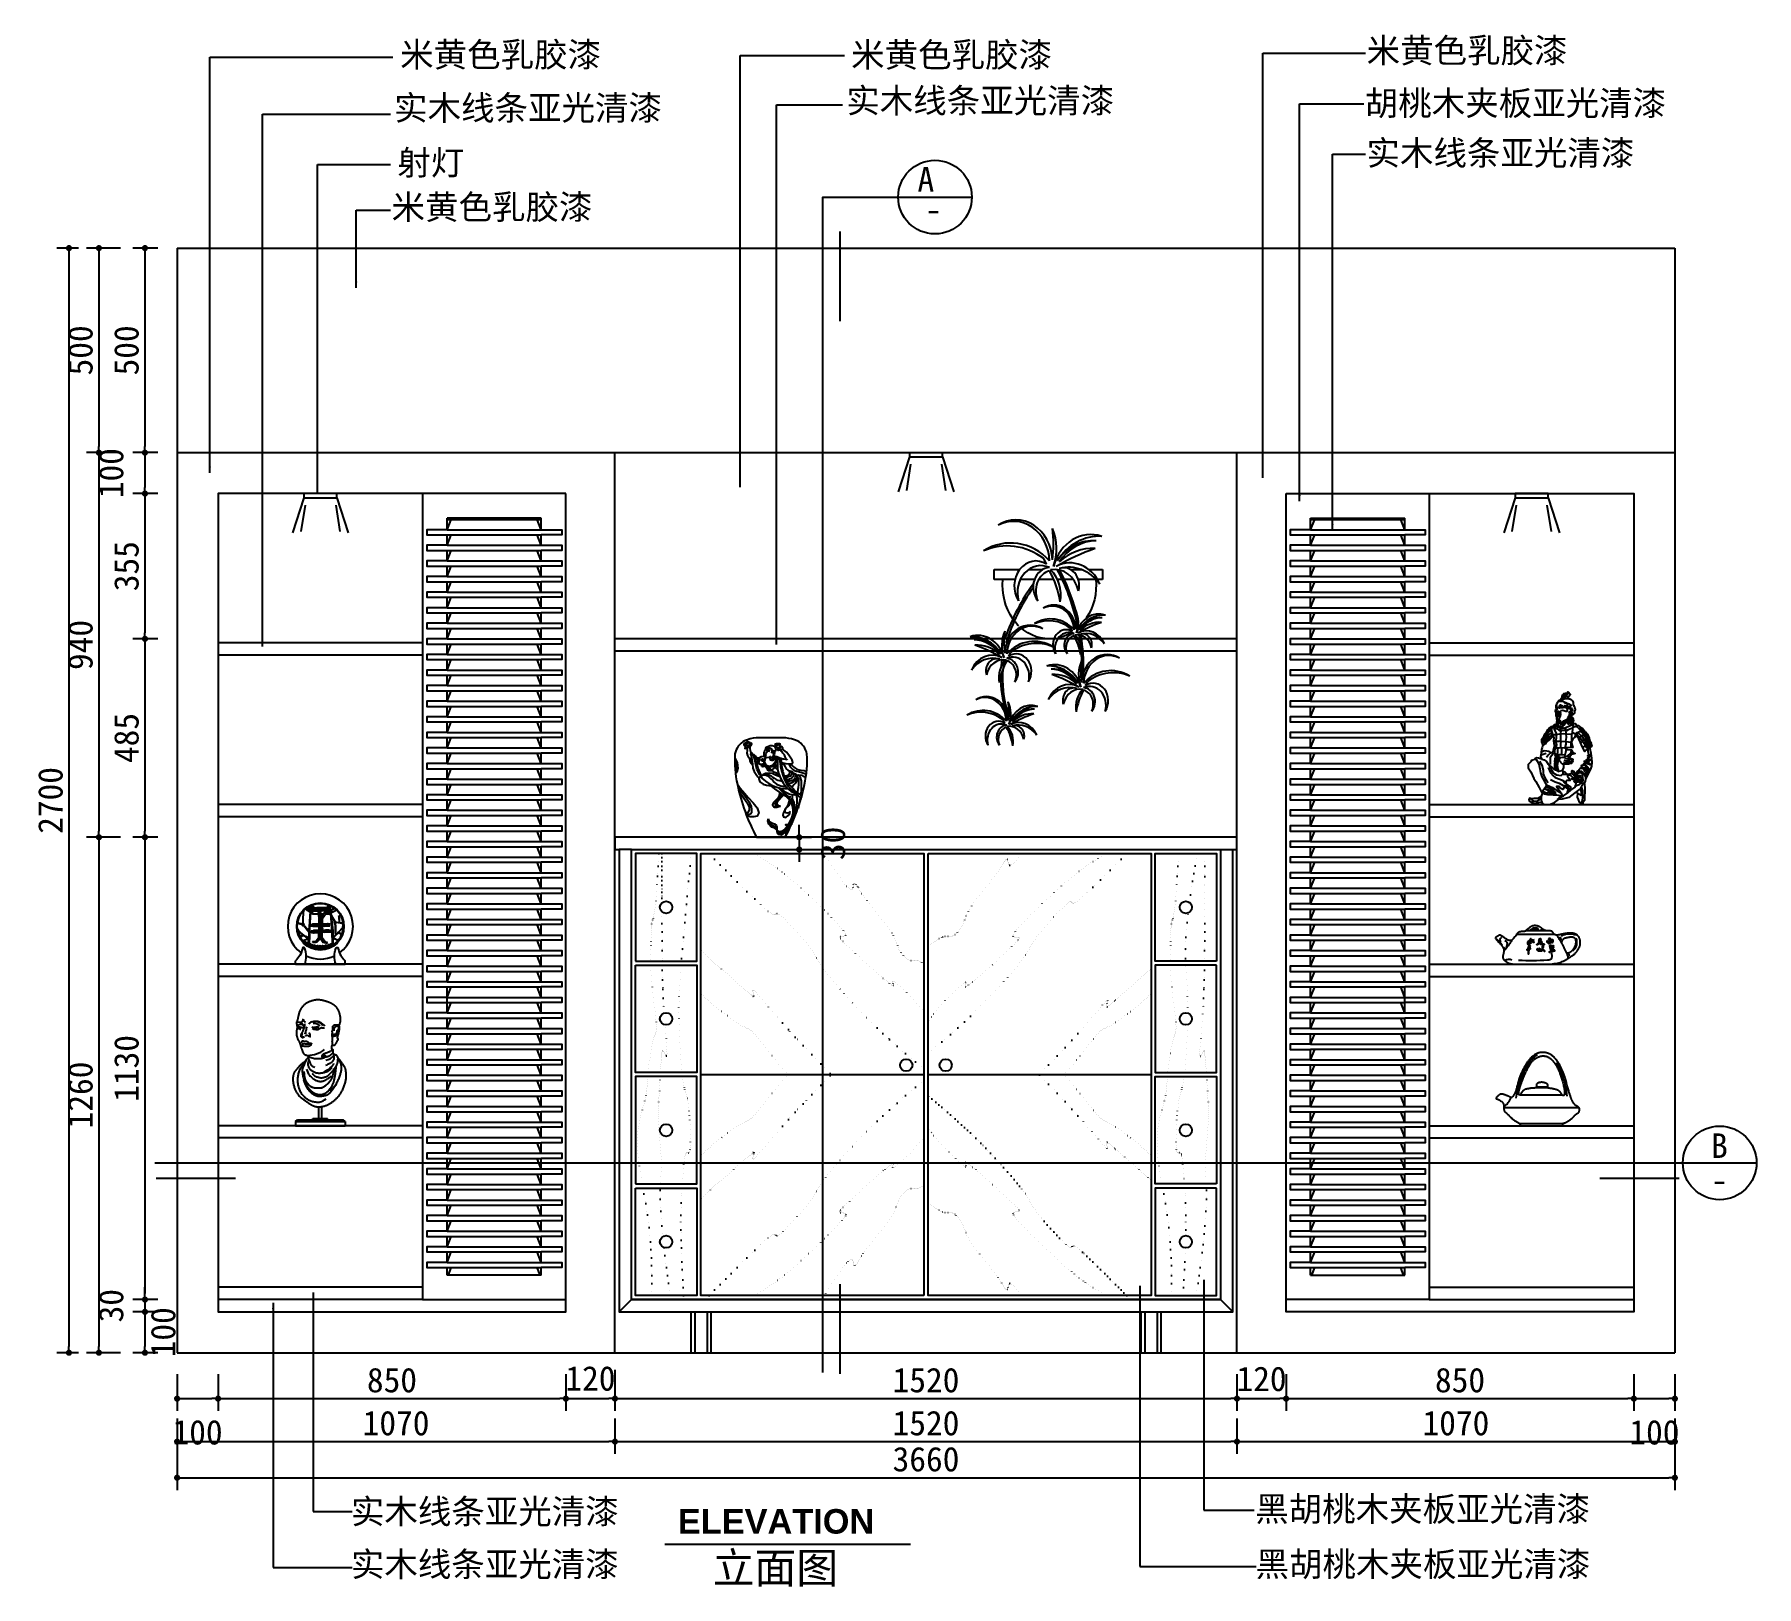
# Model space of a CAD drawing. Extents: x 6150 to 10358, y -140 to 3654.
import ezdxf
from ezdxf.enums import TextEntityAlignment as Align

# ---------------------------------------------------------------- set-up
doc = ezdxf.new("R2010")
doc.units = 0
doc.header["$MEASUREMENT"] = 0
doc.linetypes.add('DOT2', pattern=[3.175, 0, -3.175])
doc.layers.get('0').update_dxf_attribs({"linetype": 'CONTINUOUS'})
doc.layers.get('DEFPOINTS').update_dxf_attribs({"linetype": 'CONTINUOUS'})
for name, color, linetype in [('2', 2, 'CONTINUOUS'), ('3', 3, 'CONTINUOUS'), ('4', 4, 'CONTINUOUS'), ('7', 7, 'CONTINUOUS'), ('BH', 3, 'CONTINUOUS'), ('DIM', 3, 'CONTINUOUS'), ('TEXT', 3, 'CONTINUOUS')]:
    doc.layers.add(name, color=color, linetype=linetype)
doc.styles.add('HT', font='swisseb.ttf')
doc.styles.add('HZ', font='SIMFANG0.TTF')
doc.dimstyles.new('BOOK', dxfattribs={"dimscale": 30, "dimtxt": 2, "dimasz": 0.5, "dimexe": 1, "dimexo": 1, "dimgap": 0.5, "dimtad": 1, "dimdec": 0, "dimzin": 0, "dimtxsty": 'HZ', "dimblk": 'DOT', "dimblk1": 'DOT', "dimblk2": 'DOT', "dimsah": 1, "dimcen": 0, "dimclrd": 256, "dimclre": 256, "dimclrt": 256, "dimazin": 3, "dimtfac": 0.5, "dimtdec": 0, "dimtmove": 0, "dimatfit": 3, "dimtolj": 1, "dimtzin": 0})

msp = doc.modelspace()

# ---------------------------------------------------------------- texts
at = {"layer": 'TEXT', "style": 'HZ'}
for s, p in [('米黄色乳胶漆', (7043.4, 3574.9)), ('米黄色乳胶漆', (8145.4, 3574.5)), ('米黄色乳胶漆', (9405.1, 3585.1)), ('实木线条亚光清漆', (7028.6, 3444.7)), ('实木线条亚光清漆', (8133.6, 3462.6)), ('胡桃木夹板亚光清漆', (9400.6, 3456.3)), ('射灯', (7036.6, 3310.9)), ('实木线条亚光清漆', (9404.8, 3334.6)), ('米黄色乳胶漆', (7022.4, 3202.4)), ('黑胡桃木夹板亚光清漆', (9132.8, 20.2)), ('实木线条亚光清漆', (6923, 14.1)), ('实木线条亚光清漆', (6923, -114.9)), ('黑胡桃木夹板亚光清漆', (9133.6, -114.7))]:
    msp.add_text(s, height=60, dxfattribs=at).set_placement(p)
for s, p in [('A     ', (8430.1, 3270.3)), ('-', (8347, 3196.5)), ('B', (10267.4, 908.2)), ('-', (10267.7, 824.5))]:
    msp.add_text(s, height=60, dxfattribs=at).set_placement(p, align=Align.CENTER)
at = {"layer": 'TEXT', "linetype": 'BYBLOCK'}
for s, height, style, p in [('ELEVATION', 60, 'HT', (7722.2, -10.1)), ('立面图', 75, 'HZ', (7806.9, -131.3))]:
    msp.add_text(s, height=height, dxfattribs=dict(at, style=style)).set_placement(p)

# ---------------------------------------------------------------- blocks, each defined once
blk = doc.blocks.new('_DOT')
at = {"color": 0, "linetype": 'BYBLOCK'}
blk.add_line((-0.5, 0), (-1, 0), dxfattribs=at)
at = {"color": 0, "linetype": 'BYBLOCK', "const_width": 0.5}
blk.add_lwpolyline([(-0.25, 0, 1), (0.25, 0, 1)], format="xyb", close=True, dxfattribs=at)
blk = doc.blocks.new('DOT')
at = {"color": 0, "linetype": 'BYBLOCK'}
blk.add_line((-0.35, 0), (-1, 0), dxfattribs=at)
at = {"color": 0, "linetype": 'BYBLOCK', "const_width": 0.35}
blk.add_lwpolyline([(-0.175, 0, 1), (0.175, 0, 1)], format="xyb", close=True, dxfattribs=at)
blk = doc.blocks.new('G02')
at = {"layer": '3'}
for points in [[(-30.7, -13.3), (-31, -16.1), (-30.7, -18.2), (-28.4, -18.1), (-25.7, -17.5), (-24.4, -18.4), (-23.9, -19.8)], [(-30.7, -13.3), (-29.3, -13.6), (-29, -15.5), (-28.4, -16), (-28, -15.2), (-28.6, -14.5), (-28.6, -13), (-26.9, -11.6), (-25.7, -11.3), (-25.7, -12.2), (-26.8, -13.3), (-26.9, -14), (-27.1, -15.5)], [(-13.8, -34.3), (-15.3, -30.2), (-15.9, -25.9), (-16.8, -21.3), (-14, -18.6), (-11.6, -14.6), (-12.5, -12.4), (-15.6, -14.3), (-16.8, -15.5), (-19.6, -18.9), (-22.3, -20.1), (-25.1, -19.5), (-28.2, -22.9), (-28.5, -25.6), (-23.6, -24.4), (-21.4, -23.5), (-16.6, -22.5)], [(-23.9, -10.1), (-25.1, -10.1), (-26, -11.5)], [(-21.6, -16), (-23.3, -14.6), (-25.9, -15.4)], [(-16.4, -14.9), (-16.1, -12.1), (-17.3, -10.9), (-20.1, -10.3), (-21.9, -10.3), (-21.6, -11.2), (-20.3, -11.8), (-21, -12.7), (-22.2, -13.3), (-23, -12.1), (-22.7, -10.6), (-21.8, -9.8), (-22.2, -9.1), (-23.2, -9.7), (-24.5, -10.7), (-24.7, -12.7), (-23.5, -14), (-22.5, -14.6)], [(-23.6, -24.4), (-22.9, -30.2), (-23.6, -37), (-22.6, -42.8), (-19.6, -47.7), (-16.2, -50.5), (-11.6, -54.4)], [(-13.8, -34.3), (-14, -37.7), (-15, -39.4), (-13.3, -43.6), (-12.6, -48.5), (-10.8, -57.1), (-10.3, -63.9), (-9.4, -73.5), (-5.7, -81.8), (-1.5, -89.2), (2.9, -94.6), (6.1, -98)], [(10.7, -92.8), (7.1, -89.2), (3.7, -82.8), (0.7, -76), (-1.7, -65.2), (-3.2, -56.8), (-4.2, -52.2), (-7.1, -45.3), (-9.1, -40.2), (-10.8, -37.5), (-13.8, -34.3)], [(3.2, -49.5), (0.7, -48.3), (-1.3, -47), (-2.6, -44.5), (-4, -42.6), (-6.2, -40.9), (-8.9, -40.5)], [(12, -91.7), (9.8, -88.2), (8.3, -84.3), (5.9, -79.4), (4.1, -73.8), (2.4, -67.4), (1.2, -60), (-0.3, -54.6), (-2.2, -48), (-5.2, -43.1), (-7.6, -40.7)], [(22.5, -28.7), (20.6, -30.1), (19.1, -32.5), (17.6, -35.7), (17.3, -39.2), (18, -42.1), (20.1, -45.5), (23.3, -46.8), (30.6, -47.3), (34.4, -44.8)], [(21.1, -39.2), (23.1, -40.2), (24.5, -40.2)], [(21.6, -39.5), (21.8, -40.2), (23.6, -40.8)], [(21.9, -25), (23.6, -22.2), (28.7, -19.7), (33, -18.1), (38.3, -18.4), (43.6, -20.2), (46.1, -24), (46.6, -28.3), (45.4, -32), (43.6, -34.6), (43.4, -36.8), (43.1, -40.4), (40.3, -44.4), (40.3, -45.2)], [(21.9, -25), (26.9, -24), (32, -24), (35.3, -26), (37, -29.8), (37, -34.6), (36, -35.8), (40.1, -31.5), (41.8, -30.3), (44.1, -31), (44.9, -31.8)], [(21.9, -25), (22, -27.6), (23, -29.1), (23.8, -29.9)], [(22, -42), (23.8, -42.5)], [(24.3, -25.7), (26.3, -27.2), (26.9, -29.4), (26.1, -32.4), (24.6, -34.7), (23.1, -36.2), (22.5, -36.7), (23.6, -37.5), (24.3, -37.7)], [(28.8, -29.9), (31.1, -29.9), (33.2, -30.4)], [(29.3, -31.5), (30.9, -31.5), (32.6, -31.9)], [(38.8, -35.3), (40.6, -33.3), (41.6, -35.1), (40.8, -37.3), (39.3, -40.1)], [(43.9, -15.2), (45.5, -14.8), (46.8, -15.8), (48.3, -17.3), (49.2, -17.9)], [(43.9, -15.2), (45.7, -16.8), (46.7, -18.8), (48.5, -21.7), (50.2, -22.7), (52.3, -24.1), (54.4, -25.1), (57.1, -24.9), (58.3, -23.2), (58.3, -22.6)], [(46.4, -14.1), (48.5, -13.6), (50.8, -14), (52, -14.8), (52.9, -16)], [(46.4, -14.1), (47.1, -15), (48.9, -14.9), (50, -15.2), (50.8, -16.3), (51.3, -17.3)], [(49.2, -17.9), (48.9, -16.9), (48.7, -15.5), (48.3, -15.4)], [(49.6, -13.8), (51.9, -13.4), (53.4, -13.7), (54.5, -15.8)], [(53, -17), (51.4, -17.4), (50.6, -18.4), (50, -18.8)], [(53.3, -24.6), (51.2, -25.5), (50.5, -26.8), (51.4, -29), (53, -30.2), (55, -29.3), (56.3, -28.8), (58.3, -28.4), (59.6, -28), (62.5, -28.1), (63.5, -27.5)], [(53.4, -13.7), (54.8, -13.3), (55.9, -13.1), (57.3, -14.2), (56.9, -15.9), (56, -17.4), (55.7, -19.1), (56.3, -21.7), (58.2, -22.6)], [(72.4, -52.1), (71.7, -49.7), (69.7, -45.7), (67.8, -41.4), (64.3, -36.9), (62.1, -34.2), (60, -31.9), (58.2, -29.4), (56.3, -28.8)], [(60.6, -60.3), (64.1, -60.9), (71.7, -62.3), (78.7, -63.3), (85.8, -63.3), (88.3, -60.3), (87.1, -54.4), (83.8, -49.6), (78.9, -42.1), (72.9, -34.6), (66.2, -29.5), (63.5, -27.5), (64.4, -24.5), (61.7, -22), (60.1, -20.6), (58.3, -21), (58.3, -22.6), (58.2, -22.6)], [(-53.5, -49.5), (-47.7, -59.7), (-45.7, -74.2), (-48.5, -84.6), (-51.8, -85.7)], [(-52.1, -59.2), (-50, -65.2), (-50, -71.5), (-50.4, -76.1), (-51.1, -78.9), (-52.4, -79.8)], [(-17.1, -50.2), (-16.8, -55.7), (-14, -61.2), (-11.3, -64.3)], [(1.4, -48.7), (1.7, -51.2), (1.4, -55.6), (1.2, -59.5)], [(19.8, -45.3), (16.3, -45.3), (11.3, -46.2), (6.7, -48.7), (5.8, -49), (4.4, -49), (3.5, -49.1), (2.9, -49.9), (3.3, -52), (3.1, -55.3), (2.8, -59.2), (2.8, -60.6), (4.9, -60.8)], [(6.3, -49.2), (6.5, -54.9), (4.9, -61.7), (8.6, -63.8), (13.4, -64)], [(22.1, -46.4), (19.7, -49.4), (18.1, -53.1), (17.3, -58.3), (17.7, -63.1), (21.8, -67.6), (26.2, -69.7), (29.8, -70.2), (34.3, -70.6), (38.1, -69.5), (43.1, -66.2), (46, -62.4), (47.6, -58), (49.1, -54.9), (49.1, -49.2)], [(23.3, -48.1), (21.3, -51.1), (19.2, -57.5), (19.7, -60.9), (22.8, -66.3), (31.8, -68.6), (39.2, -66.3), (43.3, -61.1), (46.9, -55.5), (46.9, -50.9), (45.4, -46)], [(20.8, -66.4), (22.5, -70.3), (26.1, -74.6), (27, -74.6)], [(30.9, -79.7), (36, -79.4), (37.2, -79.2), (40.8, -81.9), (45.8, -84), (50.2, -86.4), (53.6, -89.6), (56.5, -94.9)], [(35, -46.2), (33, -47.7), (32.4, -50), (33.2, -53.6), (36.6, -54.4), (40.3, -53.9), (41.9, -52.1), (42.2, -49.9), (41.6, -46.8), (40.3, -45.2)], [(33.7, -77.7), (38.3, -77.5), (42.4, -74.8), (44.5, -72.2)], [(35.4, -47.4), (34.3, -48.9), (34.7, -51.8), (38.5, -52.2), (40.3, -50.4), (40.3, -48.9), (38.9, -47.1)], [(40.3, -45.2), (38.7, -45.8), (38.5, -47.4), (37, -47.6), (35.2, -47.6)], [(40.8, -44.5), (44.9, -44.7), (48.5, -47.3), (50.3, -53.7), (51, -60.4), (50.8, -67), (50.8, -77), (53.4, -86), (55.4, -90.3), (59.1, -99.7), (65, -110), (75, -122.8), (83.7, -130), (95, -135.9)], [(44.9, -44.7), (49.3, -45.5), (54.8, -51), (57.6, -61.4), (58.3, -70.7), (60.7, -80.4), (64.5, -93.5), (69, -103.6), (73.5, -112.6), (77.7, -118.4), (84.6, -125.3), (90.5, -131.2), (95.7, -137.1), (102.6, -141.9), (107.1, -146.4), (108, -149.9)], [(46.1, -73.2), (48.3, -75), (50.4, -73.8)], [(49.3, -45.5), (53.5, -47.1), (58.3, -49.5), (60.3, -55.9), (60.9, -64.7), (61.8, -73.1), (63.8, -81.3), (66.8, -90.5), (70.3, -98.5), (75.6, -106.9), (81.1, -115.3), (89.1, -123.8), (95.2, -130.4), (103.8, -136.5), (107.9, -139.6), (109.7, -145.1)], [(55.9, -48.3), (60.4, -49.4), (64.1, -51.1), (66.9, -50.9), (71.1, -51.5), (73.7, -52.6), (74.7, -53.9)], [(63.2, -61), (66.3, -65), (69.5, -70.3), (72.5, -75.4), (76.4, -78.8), (79.2, -80.9), (80.8, -83.5), (79.7, -87.9), (77.8, -91.1), (74.8, -92.7), (71.3, -93.2), (68.6, -93.4)], [(79.2, -80.5), (81.3, -80), (84.3, -81.4), (85.9, -83.5), (85.9, -88.1), (84.1, -90.9), (82.5, -93), (79.9, -94.3), (75.8, -96), (72.7, -97.1), (70, -97.1)], [(84.3, -81.4), (86.9, -82.3), (89.7, -85.5), (90.3, -89.2), (89.2, -93.9), (87.6, -96), (85, -98.7), (82.5, -100.1), (76.2, -102), (72.7, -101.7)], [(79, -63.3), (82.2, -70.3), (87.3, -75.8), (91.7, -79.3), (97.8, -81.4), (104.5, -83), (110.5, -84.6), (117.9, -87.2), (121.2, -89.5)], [(84.3, -64.5), (86.6, -67.5), (89.2, -70), (93.4, -73.3), (98.2, -75.8), (103.8, -78.1), (109.1, -78.6), (115.8, -79.5), (120.5, -81.2), (121.6, -82.5)], [(-46.9, -112.6), (-40, -122.4), (-29.7, -135.2), (-20.3, -145.6), (-8.4, -158.4), (1, -170.8), (5.4, -182.6), (1, -191), (-6.5, -193), (-15.8, -192.5), (-25.3, -187.9)], [(-26.2, -184.6), (-20.8, -186.5), (-14.8, -185.1), (-11.4, -181.1), (-11.4, -174.7), (-12.4, -167.3), (-15.8, -160.4), (-22.7, -150.5), (-28.7, -142.1), (-34.6, -133.8), (-45.4, -122.5)], [(57.2, -95), (50.6, -92.3), (44.6, -89.7), (37.6, -86.6), (30.7, -86.3), (21.5, -86.8), (14.8, -90.2), (7.6, -94.7), (5.4, -100), (7.6, -107.5), (15.8, -113.2), (23.9, -115.6), (35.2, -116.8), (39.1, -116.1)], [(10.7, -92.8), (12.9, -97.9), (21.8, -105.3), (29.5, -111.1), (36, -115.1), (47.3, -119.7), (57.6, -122.6), (68.4, -123.8), (76.1, -123.8)], [(14.8, -90.2), (21.3, -90.2), (27.3, -92.8), (33.8, -98.8), (39.3, -104.3), (42.7, -108.2), (48.7, -113), (59, -116.6), (64.6, -117.5), (70.6, -117.8)], [(20.7, -87.5), (26, -88), (30.7, -90.4), (35.5, -92.7), (38.8, -95.6), (42.9, -98.1), (48, -101.2), (51.6, -102.8), (56.5, -104.3), (62.2, -105.5)], [(35.4, -117.4), (43.5, -124.1), (54.5, -131.3), (59.7, -135.5), (70.2, -141.2), (76.4, -147), (80.2, -150.8)], [(53.1, -122), (59.4, -127.5), (65, -133.1)], [(96.8, -138.4), (93.2, -139.4), (87.2, -138.8), (81.2, -138.2), (71.3, -133.4), (65.5, -128.3), (63.1, -125.9), (60.7, -122.6)], [(89.7, -85.5), (92.4, -86.7), (95.2, -88.8), (95.2, -92.5), (94.5, -96.7), (92.4, -99.7), (90.1, -101.7), (87.3, -103.6), (84.3, -105), (81.1, -105.7), (76.7, -105.4), (74.1, -105.4)], [(93.8, -87.7), (97.8, -90.4), (98.9, -94.6), (97.8, -98.3), (95.8, -102.2), (92.9, -105), (89.9, -107.1), (86.4, -109.6), (84.1, -110.5), (79.7, -111.2), (77.6, -111.2)], [(98.9, -94.6), (98.7, -101.7), (97.1, -105), (94.7, -110.1), (92.9, -112.9), (91.3, -114.7), (88.5, -117.5), (85.5, -119.6)], [(98.7, -90.6), (103.3, -90.2), (110.5, -91.1), (116.5, -93.9), (120.2, -96.7)], [(98.9, -94.6), (102.3, -100.7), (102.5, -107.5), (102.5, -114), (101.5, -121.9), (100.8, -126), (99.6, -131.8), (98.9, -132.7)], [(103.3, -90.2), (106.4, -96.3), (109.1, -104.8), (108.8, -114.4), (108.8, -123.2), (108.8, -131), (107.6, -137.6), (107.3, -138.5)], [(-44.6, -126.5), (-39, -135.2), (-31.1, -147.1), (-23.2, -158.4), (-18.3, -168.8), (-18.3, -175.7), (-20.3, -181.6), (-23.2, -183.1), (-27.6, -181.8)], [(83.3, -154.5), (86.9, -166), (88.8, -175.5), (88.3, -184.6), (85.5, -195), (81.2, -204.1), (77.3, -211.2), (70.7, -212.6), (74, -214.6), (74.5, -216), (71.2, -220.3), (68.3, -224.1), (65, -226.5), (62.1, -227.9), (56.3, -229.3), (51.7, -227.4), (47.8, -223.1), (43, -219.8), (36.1, -217.7), (29.7, -210.3), (27.3, -202.7), (29.2, -197.9)], [(56.7, -133.4), (55.1, -140.9), (51.5, -146.9), (46.7, -152.1), (41.1, -158), (39.1, -163.6), (42.7, -168.8), (49.5, -168.8), (54.3, -167.2), (58.3, -166.8)], [(59.7, -135.5), (58.1, -140.5), (54.5, -146.9), (51.7, -150), (47.6, -154.7), (45.6, -158.4), (45, -161.8), (46.3, -165.5), (49.5, -167), (56.5, -166.2)], [(63.7, -138.1), (62.9, -142.4), (59.9, -145.6), (55.1, -151.5), (51.4, -155.1), (49.3, -158.6), (50.6, -163.5), (54.7, -165.7), (58.3, -166.8)], [(65, -133.1), (78.2, -143.9), (81, -146.7)], [(87.2, -138.8), (86.6, -146.6), (83.3, -154.5), (81.5, -160.2), (77.6, -166.2), (73.4, -169.8)], [(81.5, -141.8), (80.6, -150.2), (77.3, -161.7), (73.4, -169.8)], [(84.9, -152.3), (87.7, -158.2), (89, -163.5), (90.4, -171.8), (90.4, -181.9), (89, -190)], [(86.6, -148.4), (90.8, -157.5), (92.3, -171.9), (91.7, -184.2), (87.5, -195.7), (85.7, -205.9), (85.1, -212)], [(96.8, -138.4), (98.3, -146.9), (98.3, -158.4), (96.5, -170.2), (94.7, -180.8), (91.5, -192), (88.8, -202.3), (88.8, -203.5)], [(106.8, -145.5), (105.3, -151.6), (104.2, -158.4), (101.8, -172)], [(27.6, -202), (29.2, -206.1), (33.4, -210.3), (37.5, -213.1), (43.3, -215.9), (47.5, -218.9), (48.9, -223.3), (53.5, -231.8), (57.5, -233), (62.1, -231.1), (66, -228.6), (70.7, -224.4), (78.1, -215.2), (84.3, -203.4), (86.4, -195.7)], [(29.2, -197.9), (29.9, -202.9), (32.9, -205.2), (38.5, -208), (44, -210.1), (48.2, -213.5), (49.8, -217.9), (49.8, -222.3), (49.6, -228.4), (51, -233.2), (52.4, -234.8), (60.2, -236.7), (63.9, -234.8), (68.1, -231.6), (72.5, -227), (78.5, -220.7), (73.9, -226.5), (72.1, -229.7), (70.2, -239.7), (69.2, -242.7)], [(73.4, -169.8), (68.9, -175.2), (65.9, -181.8), (64.2, -188.3), (65.3, -192.8), (71.5, -194.6), (77.3, -189.4), (81.2, -184.2), (82.1, -179.7)], [(82.1, -179.7), (78, -182.9), (74.3, -183.8), (71.1, -182.9), (70, -179.5), (70.9, -173.2), (73.4, -169.8)]]:
    blk.add_lwpolyline(points, dxfattribs=at)
for centre, radius in [((28.3, -28.1), 0.938), ((14.7, -54), 2.93), ((15.5, -66.7), 3.66), ((14.7, -54), 1.21), ((15.5, -66.7), 1.51), ((29.9, -76.3), 3.66), ((29.9, -76.3), 1.51), ((45, -69.2), 3.66), ((45, -69.2), 1.51)]:
    blk.add_circle(centre, radius, dxfattribs=at)
at = {"layer": '7'}
blk.add_lwpolyline([(-29.4, -6.8, 0.2199), (-53.1, -39, 0.067968), (-47.1, -113.8, 0.072825), (0, -242.7), (69.9, -242.7, 0.072825), (117, -113.8, 0.067968), (123, -39, 0.2199), (99.3, -6.8, 0.079788), (71.3, 0), (-1.4, 0)], format="xyb", dxfattribs=at)
blk.add_arc((5.7, -90.4), 90.7, 94.5321, 112.7796, dxfattribs=at)
blk = doc.blocks.new('*D27')
at = {"linetype": 'BYBLOCK'}
for p, q in [((6643, -157.7), (6643, -260.3)), ((10303, -157.7), (10303, -260.3)), ((6658, -230.3), (10288, -230.3))]:
    blk.add_line(p, q, dxfattribs=at)
at = {"layer": 'DEFPOINTS', "color": 0, "linetype": 'BYBLOCK'}
for p in [(6643, -127.7), (10303, -127.7), (10303, -230.3)]:
    blk.add_point(p, dxfattribs=at)
at = {"linetype": 'BYBLOCK', "xscale": 15, "yscale": 15, "zscale": 15, "rotation": 180}
blk.add_blockref('_DOT', (6643, -230.3), dxfattribs=at)
at = {"linetype": 'BYBLOCK', "xscale": 15, "yscale": 15, "zscale": 15}
blk.add_blockref('_DOT', (10303, -230.3), dxfattribs=at)
at = {"linetype": 'BYBLOCK', "insert": (8473, -185.3), "char_height": 60, "attachment_point": 5, "style": 'HZ'}
blk.add_mtext('\\A1;3660', dxfattribs=at)
blk = doc.blocks.new('*D25')
at = {"linetype": 'BYBLOCK'}
for p, q in [((9219.6, 237.6), (9219.6, 151.4)), ((7714.6, 181.4), (9204.6, 181.4))]:
    blk.add_line(p, q, dxfattribs=at)
at = {"layer": 'DEFPOINTS', "color": 0, "linetype": 'BYBLOCK'}
for p in [(7699.6, 267.6), (9219.6, 267.6), (9219.6, 181.4)]:
    blk.add_point(p, dxfattribs=at)
at = {"linetype": 'BYBLOCK', "xscale": 15, "yscale": 15, "zscale": 15, "rotation": 180}
blk.add_blockref('_DOT', (7699.6, 181.4), dxfattribs=at)
at = {"linetype": 'BYBLOCK', "xscale": 15, "yscale": 15, "zscale": 15}
blk.add_blockref('_DOT', (9219.6, 181.4), dxfattribs=at)
at = {"linetype": 'BYBLOCK', "insert": (8459.6, 226.4), "char_height": 60, "attachment_point": 5, "style": 'HZ'}
blk.add_mtext('\\A1;1520', dxfattribs=at)
blk = doc.blocks.new('*D20')
at = {"linetype": 'BYBLOCK'}
for p, q in [((9219.6, 379.3), (9219.6, 289.8)), ((7714.6, 319.8), (9204.6, 319.8))]:
    blk.add_line(p, q, dxfattribs=at)
at = {"layer": 'DEFPOINTS', "color": 0, "linetype": 'BYBLOCK'}
for p in [(7699.6, 409.3), (9219.6, 409.3), (9219.6, 319.8)]:
    blk.add_point(p, dxfattribs=at)
at = {"linetype": 'BYBLOCK', "xscale": 15, "yscale": 15, "zscale": 15, "rotation": 180}
blk.add_blockref('_DOT', (7699.6, 319.8), dxfattribs=at)
at = {"linetype": 'BYBLOCK', "xscale": 15, "yscale": 15, "zscale": 15}
blk.add_blockref('_DOT', (9219.6, 319.8), dxfattribs=at)
at = {"linetype": 'BYBLOCK', "insert": (8459.6, 364.8), "char_height": 60, "attachment_point": 5, "style": 'HZ'}
blk.add_mtext('\\A1;1520', dxfattribs=at)
blk = doc.blocks.new('*D16')
at = {"linetype": 'BYBLOCK'}
for p, q in [((6313.1, 3132), (6259.7, 3132)), ((6289.7, 3117), (6289.7, 447)), ((6313.1, 432), (6259.7, 432))]:
    blk.add_line(p, q, dxfattribs=at)
at = {"layer": 'DEFPOINTS', "color": 0, "linetype": 'BYBLOCK'}
for p in [(6343.1, 3132), (6289.7, 432), (6343.1, 432)]:
    blk.add_point(p, dxfattribs=at)
at = {"linetype": 'BYBLOCK', "xscale": 15, "yscale": 15, "zscale": 15}
for p, rotation in [((6289.7, 3132), 90), ((6289.7, 432), 270)]:
    blk.add_blockref('_DOT', p, dxfattribs=dict(at, rotation=rotation))
at = {"linetype": 'BYBLOCK', "insert": (6244.7, 1782), "char_height": 60, "attachment_point": 5, "rotation": 90, "style": 'HZ'}
blk.add_mtext('\\A1;2700', dxfattribs=at)
blk = doc.blocks.new('*D14')
at = {"linetype": 'BYBLOCK'}
for p, q in [((6373.1, 2617), (6373.1, 1707)), ((6425.6, 1692), (6343.1, 1692))]:
    blk.add_line(p, q, dxfattribs=at)
at = {"layer": 'DEFPOINTS', "color": 0, "linetype": 'BYBLOCK'}
for p in [(6455.6, 2632), (6373.1, 1692), (6455.6, 1692)]:
    blk.add_point(p, dxfattribs=at)
at = {"linetype": 'BYBLOCK', "xscale": 15, "yscale": 15, "zscale": 15}
for p, rotation in [((6373.1, 2632), 90), ((6373.1, 1692), 270)]:
    blk.add_blockref('_DOT', p, dxfattribs=dict(at, rotation=rotation))
at = {"linetype": 'BYBLOCK', "insert": (6328.1, 2162), "char_height": 60, "attachment_point": 5, "rotation": 90, "style": 'HZ'}
blk.add_mtext('\\A1;940', dxfattribs=at)
blk = doc.blocks.new('*D8')
at = {"linetype": 'BYBLOCK'}
for p, q in [((6485.6, 2517), (6485.6, 2192)), ((6517.4, 2177), (6455.6, 2177))]:
    blk.add_line(p, q, dxfattribs=at)
at = {"layer": 'DEFPOINTS', "color": 0, "linetype": 'BYBLOCK'}
for p in [(6547.4, 2532), (6485.6, 2177), (6547.4, 2177)]:
    blk.add_point(p, dxfattribs=at)
at = {"linetype": 'BYBLOCK', "xscale": 15, "yscale": 15, "zscale": 15}
for p, rotation in [((6485.6, 2532), 90), ((6485.6, 2177), 270)]:
    blk.add_blockref('_DOT', p, dxfattribs=dict(at, rotation=rotation))
at = {"linetype": 'BYBLOCK', "insert": (6440.6, 2354.5), "char_height": 60, "attachment_point": 5, "rotation": 90, "style": 'HZ'}
blk.add_mtext('\\A1;355', dxfattribs=at)
blk = doc.blocks.new('*D15')
at = {"linetype": 'BYBLOCK'}
for p, q in [((6373.1, 1677), (6373.1, 447)), ((6425.6, 432), (6343.1, 432))]:
    blk.add_line(p, q, dxfattribs=at)
at = {"layer": 'DEFPOINTS', "color": 0, "linetype": 'BYBLOCK'}
for p in [(6455.6, 1692), (6373.1, 432), (6455.6, 432)]:
    blk.add_point(p, dxfattribs=at)
at = {"linetype": 'BYBLOCK', "xscale": 15, "yscale": 15, "zscale": 15}
for p, rotation in [((6373.1, 1692), 90), ((6373.1, 432), 270)]:
    blk.add_blockref('_DOT', p, dxfattribs=dict(at, rotation=rotation))
at = {"linetype": 'BYBLOCK', "insert": (6328.1, 1062), "char_height": 60, "attachment_point": 5, "rotation": 90, "style": 'HZ'}
blk.add_mtext('\\A1;1260', dxfattribs=at)
blk = doc.blocks.new('*D10')
at = {"linetype": 'BYBLOCK'}
for p, q in [((6485.6, 1677), (6485.6, 577)), ((6517.4, 562), (6455.6, 562))]:
    blk.add_line(p, q, dxfattribs=at)
at = {"layer": 'DEFPOINTS', "color": 0, "linetype": 'BYBLOCK'}
for p in [(6547.4, 1692), (6485.6, 562), (6547.4, 562)]:
    blk.add_point(p, dxfattribs=at)
at = {"linetype": 'BYBLOCK', "xscale": 15, "yscale": 15, "zscale": 15}
for p, rotation in [((6485.6, 1692), 90), ((6485.6, 562), 270)]:
    blk.add_blockref('_DOT', p, dxfattribs=dict(at, rotation=rotation))
at = {"linetype": 'BYBLOCK', "insert": (6440.6, 1127), "char_height": 60, "attachment_point": 5, "rotation": 90, "style": 'HZ'}
blk.add_mtext('\\A1;1130', dxfattribs=at)
blk = doc.blocks.new('*D24')
at = {"linetype": 'BYBLOCK'}
for p, q in [((6629.6, 237.6), (6629.6, 151.4)), ((7699.6, 237.6), (7699.6, 151.4)), ((6644.6, 181.4), (7684.6, 181.4))]:
    blk.add_line(p, q, dxfattribs=at)
at = {"layer": 'DEFPOINTS', "color": 0, "linetype": 'BYBLOCK'}
for p in [(6629.6, 267.6), (7699.6, 267.6), (7699.6, 181.4)]:
    blk.add_point(p, dxfattribs=at)
at = {"linetype": 'BYBLOCK', "xscale": 15, "yscale": 15, "zscale": 15, "rotation": 180}
blk.add_blockref('_DOT', (6629.6, 181.4), dxfattribs=at)
at = {"linetype": 'BYBLOCK', "xscale": 15, "yscale": 15, "zscale": 15}
blk.add_blockref('_DOT', (7699.6, 181.4), dxfattribs=at)
at = {"linetype": 'BYBLOCK', "insert": (7164.6, 226.4), "char_height": 60, "attachment_point": 5, "style": 'HZ'}
blk.add_mtext('\\A1;1070', dxfattribs=at)
blk = doc.blocks.new('*D18')
at = {"linetype": 'BYBLOCK'}
for p, q in [((7579.6, 379.3), (7579.6, 289.8)), ((6744.6, 319.8), (7564.6, 319.8))]:
    blk.add_line(p, q, dxfattribs=at)
at = {"layer": 'DEFPOINTS', "color": 0, "linetype": 'BYBLOCK'}
for p in [(6729.6, 409.3), (7579.6, 409.3), (7579.6, 319.8)]:
    blk.add_point(p, dxfattribs=at)
at = {"linetype": 'BYBLOCK', "xscale": 15, "yscale": 15, "zscale": 15, "rotation": 180}
blk.add_blockref('_DOT', (6729.6, 319.8), dxfattribs=at)
at = {"linetype": 'BYBLOCK', "xscale": 15, "yscale": 15, "zscale": 15}
blk.add_blockref('_DOT', (7579.6, 319.8), dxfattribs=at)
at = {"linetype": 'BYBLOCK', "insert": (7154.6, 364.8), "char_height": 60, "attachment_point": 5, "style": 'HZ'}
blk.add_mtext('\\A1;850', dxfattribs=at)
blk = doc.blocks.new('*D17')
at = {"linetype": 'BYBLOCK'}
for p, q in [((6629.6, 379.3), (6629.6, 289.8)), ((6729.6, 379.3), (6729.6, 289.8)), ((6644.6, 319.8), (6714.6, 319.8))]:
    blk.add_line(p, q, dxfattribs=at)
at = {"layer": 'DEFPOINTS', "color": 0, "linetype": 'BYBLOCK'}
for p in [(6629.6, 409.3), (6729.6, 409.3), (6729.6, 319.8)]:
    blk.add_point(p, dxfattribs=at)
at = {"linetype": 'BYBLOCK', "xscale": 15, "yscale": 15, "zscale": 15, "rotation": 180}
blk.add_blockref('_DOT', (6629.6, 319.8), dxfattribs=at)
at = {"linetype": 'BYBLOCK', "xscale": 15, "yscale": 15, "zscale": 15}
blk.add_blockref('_DOT', (6729.6, 319.8), dxfattribs=at)
at = {"linetype": 'BYBLOCK', "insert": (6679.6, 237.3), "char_height": 60, "attachment_point": 5, "style": 'HZ'}
blk.add_mtext('\\A1;100', dxfattribs=at)
blk = doc.blocks.new('*D12')
at = {"linetype": 'BYBLOCK'}
for p, q in [((6485.6, 517), (6485.6, 447)), ((6517.4, 432), (6455.6, 432))]:
    blk.add_line(p, q, dxfattribs=at)
at = {"layer": 'DEFPOINTS', "color": 0, "linetype": 'BYBLOCK'}
for p in [(6547.4, 532), (6485.6, 432), (6547.4, 432)]:
    blk.add_point(p, dxfattribs=at)
at = {"linetype": 'BYBLOCK', "xscale": 15, "yscale": 15, "zscale": 15}
for p, rotation in [((6485.6, 532), 90), ((6485.6, 432), 270)]:
    blk.add_blockref('_DOT', p, dxfattribs=dict(at, rotation=rotation))
at = {"linetype": 'BYBLOCK', "insert": (6530.3, 482), "char_height": 60, "attachment_point": 5, "rotation": 90, "style": 'HZ'}
blk.add_mtext('\\A1;100', dxfattribs=at)
blk = doc.blocks.new('*D11')
at = {"linetype": 'BYBLOCK'}
for p, q in [((6485.6, 577), (6485.6, 592)), ((6485.6, 562), (6485.6, 532)), ((6485.6, 562), (6485.6, 532)), ((6517.4, 532), (6455.6, 532)), ((6485.6, 517), (6485.6, 502))]:
    blk.add_line(p, q, dxfattribs=at)
at = {"layer": 'DEFPOINTS', "color": 0, "linetype": 'BYBLOCK'}
for p in [(6547.4, 562), (6485.6, 532), (6547.4, 532)]:
    blk.add_point(p, dxfattribs=at)
at = {"linetype": 'BYBLOCK', "xscale": 15, "yscale": 15, "zscale": 15}
for p, rotation in [((6485.6, 562), 270), ((6485.6, 532), 90)]:
    blk.add_blockref('_DOT', p, dxfattribs=dict(at, rotation=rotation))
at = {"linetype": 'BYBLOCK', "insert": (6403.1, 547), "char_height": 60, "attachment_point": 5, "rotation": 90, "style": 'HZ'}
blk.add_mtext('\\A1;30', dxfattribs=at)
blk = doc.blocks.new('*D19')
at = {"linetype": 'BYBLOCK'}
for p, q in [((7612.2, 390.4), (7612.2, 289.8)), ((7507.2, 319.8), (7597.2, 319.8))]:
    blk.add_line(p, q, dxfattribs=at)
at = {"layer": 'DEFPOINTS', "color": 0, "linetype": 'BYBLOCK'}
for p in [(7492.2, 420.4), (7612.2, 420.4), (7612.2, 319.8)]:
    blk.add_point(p, dxfattribs=at)
at = {"linetype": 'BYBLOCK', "xscale": 15, "yscale": 15, "zscale": 15, "rotation": 180}
blk.add_blockref('_DOT', (7492.2, 319.8), dxfattribs=at)
at = {"linetype": 'BYBLOCK', "xscale": 15, "yscale": 15, "zscale": 15}
blk.add_blockref('_DOT', (7612.2, 319.8), dxfattribs=at)
at = {"linetype": 'BYBLOCK', "insert": (7552.2, 368.9), "char_height": 60, "attachment_point": 5, "style": 'HZ'}
blk.add_mtext('\\A1;120', dxfattribs=at)
blk = doc.blocks.new('头像01')
at = {"layer": '3'}
for points in [[(41.5, 223.2), (37.2, 225.9), (31.8, 226.2), (29.7, 225.9), (28.7, 226.3)], [(43.6, 218.4), (42.8, 219.2), (42.1, 219.9), (41.6, 220.4), (41.1, 220.8), (40.6, 221.1), (40.2, 221.3), (39.9, 221.5), (39.5, 221.6), (39.1, 221.7), (38.8, 221.8), (38.4, 221.8), (38.1, 221.9), (37.7, 221.9), (37.3, 221.9), (36.9, 221.9), (36.6, 221.8), (36.2, 221.8), (35.8, 221.7), (35.4, 221.6), (35, 221.5), (34.6, 221.4), (34.3, 221.3), (33.9, 221.2), (33.6, 221), (33.3, 220.9), (33, 220.7), (32.7, 220.5), (32.4, 220.3), (32.1, 220.1), (31.9, 219.9), (31.7, 219.7), (31.5, 219.4), (31.3, 219.2), (31.1, 218.9), (30.9, 218.6), (30.7, 218.4), (30.5, 218.1), (30.4, 217.9), (30.2, 217.7), (30, 217.6)], [(38.7, 215.5), (38, 215.6), (37.3, 215.7), (36.7, 215.8), (36.1, 215.8), (35.5, 215.9), (35, 215.9), (34.5, 215.9), (34.1, 215.9), (33.6, 215.9), (33.2, 216), (32.8, 216), (32.5, 216.1), (32.1, 216.1), (31.7, 216.2), (31.4, 216.4), (31, 216.6)], [(31.2, 214.5), (31.8, 214), (32.6, 213.6), (33.4, 213.2), (34.1, 212.8), (34.9, 212.5), (35.7, 212.3), (36.5, 212.2), (37.1, 212.1)], [(33.4, 215.4), (34.5, 215.3), (35.7, 215.2), (37.1, 215.3), (38.4, 215.3), (39.6, 215.4), (40.7, 215.5), (41.5, 215.5), (42.1, 215.5)], [(44.7, 222.7), (44.7, 221.3), (44.6, 220), (44.5, 218.8), (44.3, 217.8), (44.1, 216.8), (43.8, 215.9), (43.6, 215.1), (43.3, 214.3), (43, 213.4), (42.7, 212.6), (42.4, 211.8), (42, 211), (41.7, 210.2), (41.3, 209.4), (40.9, 208.5), (40.5, 207.6), (40.1, 206.8), (39.6, 205.9), (39.2, 205), (38.8, 204.1), (38.4, 203.2), (38, 202.4), (37.7, 201.7), (37.4, 201), (37.2, 200.3), (37.1, 199.8), (37, 199.3), (36.9, 198.8), (36.9, 198.4), (37, 198.1), (37.1, 197.8), (37.2, 197.6), (37.3, 197.4), (37.4, 197.2), (37.6, 197), (37.8, 196.9), (38, 196.8), (38.2, 196.6), (38.4, 196.5), (38.6, 196.4), (38.9, 196.3), (39.1, 196.1), (39.4, 195.9), (39.8, 195.7), (40.2, 195.3), (40.6, 194.9), (41.1, 194.4), (41.7, 193.8)], [(47.5, 205.8), (47, 208.2), (48.4, 210.7)], [(48.4, 210.7), (48.7, 212.8), (48.7, 214.5), (49.7, 216.7)], [(59.8, 227.2), (61.6, 227.8), (63.4, 228.3), (65, 228.6), (66.6, 228.7), (68, 228.7), (69.4, 228.7), (70.6, 228.5), (71.7, 228.3), (72.8, 228.1), (73.7, 227.8), (74.6, 227.4), (75.4, 227), (76.2, 226.6), (76.9, 226.2), (77.7, 225.7), (78.4, 225.1), (79.2, 224.6), (80.1, 223.9), (80.9, 223.3), (81.8, 222.5), (82.7, 221.7), (83.6, 220.8), (84.6, 219.7), (85.6, 218.6)], [(115.3, 219.5), (114.8, 219.8), (114.3, 220), (113.8, 220.2), (113.3, 220.3), (112.8, 220.4), (112.3, 220.4), (111.8, 220.4), (111.4, 220.4), (110.9, 220.4), (110.5, 220.4), (110.2, 220.4), (109.8, 220.4), (109.5, 220.3), (109.2, 220.3), (109, 220.3), (108.7, 220.3), (108.5, 220.3), (108.3, 220.3), (108.2, 220.3), (108, 220.3), (107.9, 220.3), (107.7, 220.3), (107.6, 220.3), (107.5, 220.4), (107.4, 220.4), (107.4, 220.4), (107.3, 220.4), (107.2, 220.4), (107.1, 220.4), (107, 220.4), (106.9, 220.4), (106.7, 220.4), (106.6, 220.4), (106.4, 220.4), (106.3, 220.4), (106.1, 220.3), (105.9, 220.3), (105.7, 220.2), (105.4, 220.1), (105.2, 220), (104.9, 219.9), (104.7, 219.8), (104.4, 219.6), (104.2, 219.4), (103.9, 219.3), (103.7, 219.1), (103.4, 218.9), (103.2, 218.7), (102.9, 218.5), (102.7, 218.3), (102.5, 218.1), (102.3, 217.9), (102.1, 217.7), (101.9, 217.5), (101.7, 217.3), (101.6, 217.1), (101.5, 216.9), (101.4, 216.7), (101.4, 216.5), (101.4, 216.3), (101.4, 216), (101.4, 215.8), (101.4, 215.5), (101.4, 215.3), (101.5, 215), (101.6, 214.8), (101.6, 214.5), (101.7, 214.2), (101.8, 213.9), (101.8, 213.6), (101.9, 213.3), (101.9, 213), (101.9, 212.7), (101.9, 212.4), (101.9, 212.1), (101.9, 211.7), (101.9, 211.4), (101.8, 211.1), (101.7, 210.8), (101.6, 210.6), (101.5, 210.3), (101.4, 210.1), (101.3, 209.8), (101.1, 209.6), (101, 209.3), (100.9, 209.1), (100.8, 208.9), (100.7, 208.6), (100.6, 208.4), (100.6, 208.1), (100.5, 207.8), (100.5, 207.6), (100.5, 207.3), (100.5, 207), (100.6, 206.7), (100.6, 206.4), (100.7, 206.1), (100.7, 205.8), (100.7, 205.5), (100.8, 205.2), (100.8, 205), (100.8, 204.7), (100.9, 204.4), (100.8, 204.2), (100.8, 203.9), (100.8, 203.7), (100.7, 203.5), (100.7, 203.3), (100.6, 203.1), (100.5, 202.9), (100.4, 202.7), (100.4, 202.5), (100.3, 202.3), (100.2, 202.1), (100.2, 201.8), (100.1, 201.6), (100.1, 201.4), (100, 201.2), (100, 200.9), (100, 200.7), (100, 200.4), (99.9, 200.2), (99.9, 199.9), (99.9, 199.6), (99.9, 199.4), (99.9, 199.1), (99.9, 198.9), (100, 198.7), (100, 198.5), (100, 198.3), (100, 198.2), (100.1, 198), (100.1, 197.9), (100.2, 197.8), (100.2, 197.7), (100.3, 197.6), (100.4, 197.5), (100.5, 197.4), (100.6, 197.3), (100.7, 197.2), (100.8, 197.1), (100.9, 197), (101, 196.9), (101.1, 196.7), (101.1, 196.6), (101.1, 196.4), (101.1, 196.2), (101.1, 196), (101.1, 195.8), (101, 195.6), (101, 195.4), (101, 195.2), (100.9, 195), (100.9, 194.8), (100.9, 194.6), (100.9, 194.3), (100.8, 194), (100.8, 193.7), (100.8, 193.3), (100.8, 192.8), (100.7, 192.2), (100.7, 191.5), (100.7, 190.8), (100.6, 190), (100.6, 189.2), (100.6, 188.4), (100.6, 187.5), (100.5, 186.7), (100.6, 185.8), (100.6, 184.9), (100.6, 184.1), (100.7, 183.2), (100.8, 182.4), (100.9, 181.5), (101, 180.6), (101.2, 179.8)], [(101, 196.8), (101.8, 197.2), (102.4, 197.5), (102.9, 197.7), (103.4, 197.9), (103.8, 198), (104.1, 198.1), (104.4, 198.2), (104.7, 198.2), (104.9, 198.3), (105.1, 198.3), (105.3, 198.4), (105.5, 198.4), (105.7, 198.4), (105.9, 198.5), (106.2, 198.5), (106.4, 198.6), (106.7, 198.7), (106.9, 198.8), (107.2, 198.8), (107.5, 198.9), (107.8, 199), (108.1, 199.1), (108.4, 199.2), (108.6, 199.3), (108.8, 199.4), (109, 199.5), (109.2, 199.6), (109.4, 199.8), (109.5, 199.9), (109.7, 200.1), (109.8, 200.3), (109.9, 200.5), (110.1, 200.7), (110.2, 201), (110.3, 201.3), (110.4, 201.6), (110.5, 202), (110.5, 202.3), (110.6, 202.6), (110.6, 203), (110.7, 203.3), (110.7, 203.7), (110.7, 204), (110.8, 204.4), (110.8, 204.7), (110.8, 205.1), (110.8, 205.4), (110.8, 205.7), (110.8, 206), (110.8, 206.3), (110.8, 206.6), (110.8, 206.9), (110.8, 207.1), (110.8, 207.4), (110.8, 207.7), (110.9, 207.9), (110.9, 208.2), (111, 208.4), (111, 208.7), (111.1, 208.9), (111.2, 209.1), (111.3, 209.3), (111.4, 209.5), (111.5, 209.7), (111.6, 209.8), (111.8, 209.9), (111.9, 210), (112.1, 210.1), (112.2, 210.2), (112.4, 210.4), (112.6, 210.5), (112.7, 210.6), (112.9, 210.8), (113.1, 211), (113.3, 211.2), (113.4, 211.4), (113.6, 211.7), (113.8, 212), (113.9, 212.3), (114, 212.6), (114.1, 213), (114.2, 213.4), (114.3, 213.8), (114.3, 214.2), (114.3, 214.6), (114.3, 215.1), (114.2, 215.4), (114.2, 215.8), (114.1, 216.2), (113.9, 216.5), (113.8, 216.8), (113.6, 217), (113.4, 217.2), (113.2, 217.4), (112.9, 217.6), (112.6, 217.7), (112.4, 217.8), (112.1, 217.9), (111.8, 218), (111.5, 218), (111.2, 218), (110.8, 218), (110.5, 218), (110.2, 218), (110, 218), (109.7, 218), (109.4, 217.9), (109.1, 217.9), (108.9, 217.8), (108.6, 217.8), (108.4, 217.7), (108.1, 217.5), (107.9, 217.4), (107.6, 217.2), (107.4, 217.1), (107.1, 216.9), (106.9, 216.7), (106.7, 216.5), (106.5, 216.3), (106.3, 216), (106.1, 215.8), (105.9, 215.6), (105.8, 215.4), (105.6, 215.2), (105.5, 215), (105.3, 214.7), (105.2, 214.5), (105.1, 214.3), (104.9, 214.1), (104.8, 213.8), (104.7, 213.6), (104.6, 213.3), (104.5, 213), (104.4, 212.8), (104.3, 212.5), (104.3, 212.2), (104.2, 211.9), (104.2, 211.5), (104.2, 211.2), (104.1, 210.8), (104.1, 210.4), (104.1, 210), (104, 209.6), (104, 209.1)], [(59.3, 181.8), (58.1, 181.3), (55.9, 181.7), (54.7, 181.8), (51.8, 181.8), (48.5, 181.7), (47.7, 181.5), (46.5, 181.3), (43.3, 182), (42.1, 181.8), (40.7, 181.7), (39, 181.3), (38.2, 180.5)], [(44.8, 186.6), (42.1, 187.8), (40.2, 187.4), (39.4, 186.8), (38.7, 185.9), (38.3, 184.2)], [(58.7, 180.3), (56.4, 178.6), (54.3, 177.6), (52.6, 177.1), (50.6, 176.7), (47.4, 176.7), (44, 177.1), (41.7, 177.3), (39.7, 177.8), (38.5, 178.6)], [(44.8, 186.6), (46.7, 187.6), (48.9, 187.4), (51.4, 186.4), (54, 183.9), (55.5, 183.4), (57.7, 183.4), (60.1, 182.5)], [(45.1, 202.2), (46.7, 204.4), (48.9, 205.6)], [(109.2, 204.3), (108.7, 203.4), (108.2, 202.7), (107.8, 202.2), (107.4, 201.9), (107.1, 201.6), (106.8, 201.5), (106.6, 201.4), (106.3, 201.4), (106.1, 201.4), (105.9, 201.4), (105.7, 201.4), (105.5, 201.3), (105.3, 201.4), (105.1, 201.4), (104.9, 201.4), (104.7, 201.4), (104.6, 201.4), (104.4, 201.5), (104.2, 201.5), (104.1, 201.5), (103.9, 201.6), (103.8, 201.6), (103.6, 201.7), (103.5, 201.7)], [(45.8, 144.8), (44.9, 143.9), (44, 143), (43.1, 142.1), (42.2, 141.1), (41.3, 140.1), (40.4, 138.9), (39.4, 137.8), (38.5, 136.5), (37.6, 135.1), (36.7, 133.7), (35.9, 132.2), (35.1, 130.6), (34.3, 128.9), (33.6, 127.2), (33, 125.4), (32.4, 123.4), (31.8, 121.4), (31.4, 119.4), (31, 117.2), (30.7, 115.1), (30.5, 112.8), (30.4, 110.5), (30.4, 108.2), (30.4, 105.9), (30.6, 103.6), (30.9, 101.3), (31.2, 99), (31.7, 96.7), (32.2, 94.5), (32.8, 92.3), (33.5, 90.2), (34.3, 88.3), (35.1, 86.4), (36.1, 84.7), (37, 83), (38.1, 81.5), (39.1, 80.1), (40.2, 78.7), (41.4, 77.4), (42.5, 76.2), (43.7, 75), (44.8, 73.9), (46, 72.9), (47.2, 71.9), (48.5, 71), (49.8, 70.1), (51.2, 69.2), (52.6, 68.4), (54.2, 67.6), (55.8, 66.9), (57.5, 66.2), (59.3, 65.6), (61.1, 65), (63.1, 64.6), (65.1, 64.2), (67.3, 63.9), (69.5, 63.7), (71.8, 63.6), (74.2, 63.8), (76.8, 64.3), (79.5, 65.1), (82.4, 66.3), (85.5, 68), (88.7, 70.3)], [(48, 149.3), (45.5, 144.3), (43.6, 140.3), (42.2, 137), (41.2, 134.4), (40.5, 132.2), (40.1, 130.3), (40, 128.5), (40, 126.8), (40.1, 124.9), (40.3, 122.9), (40.6, 120.8), (41, 118.6), (41.4, 116.4), (42, 114.1), (42.6, 111.9), (43.3, 109.7), (44, 107.5), (44.8, 105.4), (45.8, 103.4), (46.7, 101.4), (47.8, 99.5), (48.9, 97.6), (50, 95.8), (51.3, 94.1), (52.6, 92.5), (53.9, 90.9), (55.3, 89.4), (56.7, 88), (58.1, 86.7), (59.5, 85.5), (61, 84.4), (62.4, 83.4), (63.8, 82.5), (65.2, 81.7), (66.6, 81), (68, 80.4), (69.4, 80), (70.8, 79.6), (72.2, 79.3), (73.7, 79.2), (75.1, 79.1), (76.6, 79.1), (78, 79.2), (79.5, 79.4), (80.9, 79.7), (82.3, 80), (83.6, 80.3), (84.8, 80.8), (85.9, 81.2), (87, 81.7), (88, 82.3), (89, 82.9), (89.9, 83.5), (90.7, 84.2), (91.6, 84.9), (92.4, 85.7), (93.2, 86.5), (94, 87.3), (94.8, 88.2), (95.6, 89.2), (96.4, 90.2), (97.1, 91.2), (97.9, 92.2), (98.6, 93.3), (99.3, 94.3), (100, 95.4), (100.7, 96.6), (101.3, 97.8), (101.9, 99), (102.5, 100.2), (103.1, 101.5), (103.6, 102.8), (104, 104.2), (104.5, 105.6), (104.9, 107.1), (105.2, 108.6), (105.6, 110.2), (105.9, 111.8), (106.2, 113.5), (106.6, 115.3), (106.9, 117.1), (107.1, 119), (107.4, 120.8), (107.7, 122.6), (107.9, 124.4), (108.1, 126), (108.3, 127.5), (108.5, 128.8), (108.6, 130), (108.7, 131), (108.8, 131.9), (108.8, 132.8), (108.8, 133.7), (108.8, 134.7), (108.9, 135.9), (108.9, 137.3)], [(52.2, 156.1), (52.3, 154.7), (52.5, 153.5), (52.7, 152.6), (52.8, 151.8), (53, 151.2), (53.2, 150.7), (53.4, 150.3), (53.6, 149.9), (53.7, 149.6), (53.9, 149.2), (54, 148.9), (54.1, 148.5), (54.2, 148.2), (54.3, 147.9), (54.4, 147.5), (54.5, 147.2), (54.7, 146.8), (54.8, 146.5), (54.9, 146.2), (55, 145.8), (55.2, 145.5), (55.3, 145.1), (55.4, 144.7), (55.6, 144.4), (55.7, 144), (55.8, 143.6), (56, 143.3), (56.1, 142.9), (56.2, 142.5), (56.4, 142.2), (56.5, 141.8), (56.6, 141.5), (56.8, 141.1), (56.9, 140.8), (57.1, 140.5), (57.3, 140.2), (57.4, 139.9), (57.6, 139.6), (57.8, 139.4), (58, 139.1), (58.3, 138.8), (58.5, 138.6), (58.7, 138.3), (59, 138.1), (59.2, 137.8), (59.5, 137.6), (59.7, 137.4), (60, 137.2), (60.3, 137), (60.6, 136.8), (60.9, 136.6), (61.4, 136.4), (62.1, 136.1), (62.9, 135.8), (63.9, 135.5), (65.3, 135.1)], [(112.5, 154.3), (112.4, 152.9), (112.2, 151.4), (112.1, 149.8), (111.9, 148.2), (111.7, 146.6), (111.5, 145), (111.2, 143.5), (110.8, 142), (110.4, 140.7), (110, 139.5), (109.5, 138.4), (108.9, 137.3), (108.3, 136.3), (107.7, 135.3), (107, 134.3), (106.2, 133.3), (105.5, 132.2), (104.7, 131.2), (103.9, 130.1), (103.1, 129), (102.3, 128), (101.5, 127), (100.7, 126.1), (100, 125.2), (99.3, 124.5), (98.7, 123.8), (98.1, 123.1), (97.5, 122.5), (97, 122), (96.5, 121.5), (95.9, 120.9), (95.4, 120.4), (94.9, 119.9), (94.4, 119.3), (93.9, 118.8), (93.4, 118.2), (92.8, 117.7), (92.3, 117.2), (91.7, 116.7), (91.2, 116.3), (90.6, 115.9), (90.1, 115.6), (89.5, 115.3), (88.9, 115.1), (88.4, 114.9), (87.8, 114.7), (87.3, 114.5), (86.8, 114.3), (86.3, 114.2), (85.8, 114), (85.4, 113.8), (85, 113.7), (84.5, 113.6), (84.1, 113.4), (83.6, 113.3), (83.1, 113.1), (82.6, 113), (82, 112.9), (81.4, 112.7), (80.8, 112.6), (80.1, 112.6), (79.5, 112.5), (78.7, 112.5), (78, 112.5), (77.3, 112.6), (76.5, 112.7), (75.7, 112.8), (74.9, 113), (74.1, 113.2), (73.3, 113.4), (72.5, 113.6), (71.7, 113.9), (70.9, 114.1), (70.1, 114.4), (69.3, 114.6), (68.6, 114.9), (67.9, 115.2), (67.2, 115.5), (66.5, 115.9), (65.8, 116.4), (65.2, 116.9), (64.6, 117.4), (64, 118), (63.4, 118.7), (62.8, 119.4), (62.2, 120.1), (61.7, 120.9), (61.1, 121.7)], [(80.9, 123.2), (85.8, 125.9), (90.1, 128.4), (93.8, 130.9), (97, 133.2), (99.6, 135.6), (101.7, 137.9), (103.3, 140.4), (104.4, 142.9)], [(85.8, 159.8), (86.2, 159.1), (86.5, 158.6), (86.6, 158.2), (86.7, 157.8), (86.7, 157.6), (86.7, 157.4), (86.6, 157.2), (86.5, 157), (86.3, 156.9), (86.2, 156.8), (86, 156.7), (85.9, 156.6), (85.7, 156.6), (85.6, 156.5), (85.4, 156.5), (85.3, 156.5), (85.1, 156.5), (85, 156.5), (84.8, 156.6), (84.7, 156.6), (84.6, 156.7), (84.4, 156.7), (84.3, 156.8), (84.2, 156.9), (84.2, 157), (84.1, 157.1), (84.1, 157.2), (84, 157.3), (84, 157.4), (84, 157.4), (84, 157.5), (84, 157.7), (83.9, 157.8), (83.9, 157.9), (84, 158), (84, 158.1), (84.1, 158.3), (84.2, 158.5), (84.4, 158.8), (84.6, 159.1)], [(104, 160.9), (103.9, 159.6), (103.9, 158.5), (103.9, 157.6), (104, 156.8), (104.1, 156.1), (104.3, 155.5), (104.4, 154.9), (104.5, 154.4), (104.6, 153.9), (104.6, 153.5), (104.6, 153), (104.5, 152.6), (104.5, 152.2), (104.4, 151.8), (104.3, 151.4), (104.1, 151.1), (104, 150.7), (103.8, 150.4), (103.7, 150.1), (103.5, 149.8), (103.3, 149.5), (103.2, 149.3), (103, 148.9), (102.8, 148.6), (102.6, 148.3), (102.4, 147.9), (102.2, 147.6), (102, 147.2), (101.8, 146.9), (101.6, 146.5), (101.3, 146.2), (101.1, 145.8), (100.9, 145.6), (100.7, 145.3), (100.4, 145), (100.1, 144.7), (99.8, 144.4), (99.4, 144.1), (98.9, 143.8), (98.3, 143.4), (97.6, 143), (96.8, 142.5), (95.9, 142), (94.7, 141.4), (93.3, 140.7), (91.6, 140), (89.7, 139.1), (87.4, 138.2)], [(96.2, 87), (99.4, 89.7), (102.1, 92.2), (104.4, 94.5), (106.2, 96.7), (107.8, 98.8), (109.1, 100.8), (110.3, 102.8), (111.3, 104.7), (112.3, 106.7), (113.2, 108.6), (114.1, 110.6), (114.9, 112.5), (115.6, 114.4), (116.3, 116.3), (117, 118.2), (117.6, 120), (118.1, 121.8), (118.6, 123.5), (119, 125.2), (119.3, 126.9), (119.6, 128.6), (119.8, 130.3), (119.9, 131.9), (119.9, 133.7), (119.8, 135.4), (119.7, 137.2), (119.4, 139.1), (118.9, 141.1), (118.3, 143.2), (117.5, 145.4), (116.5, 147.8), (115.2, 150.4)], [(109.2, 101), (109, 100.5), (107.5, 97.6), (106, 95.1), (104.5, 92.8), (103, 90.7), (101.7, 88.9), (100.4, 87.3), (99.1, 85.8), (98, 84.4), (97, 83.3), (96, 82.2), (95.2, 81.3), (94.4, 80.5), (93.6, 79.9), (93, 79.3), (92.4, 78.9), (91.8, 78.5), (91.3, 78.2), (90.8, 77.9), (90.2, 77.7), (89.7, 77.5), (89.1, 77.3), (88.5, 77.1), (87.8, 76.9), (87, 76.7), (86.2, 76.5), (85.4, 76.3), (84.5, 76.1), (83.5, 75.9), (82.5, 75.7), (81.4, 75.5), (80.2, 75.4), (79, 75.3), (77.8, 75.2), (76.5, 75.1), (75.3, 75.1), (74, 75.1), (72.9, 75.2), (71.8, 75.3), (70.7, 75.5), (69.7, 75.8), (68.8, 76.1), (67.8, 76.4), (67, 76.8), (66.1, 77.2), (65.3, 77.6), (64.5, 78), (63.8, 78.4), (63, 78.8), (62.4, 79.2), (61.7, 79.6), (61, 80.1), (60.4, 80.5), (59.7, 81), (59.1, 81.6), (58.4, 82.3), (57.7, 83), (57, 83.7), (56.3, 84.5), (55.5, 85.4), (54.8, 86.2), (54.1, 87), (53.4, 87.9), (52.8, 88.7), (52.2, 89.5), (51.6, 90.3), (51, 91.1), (50.4, 92), (49.8, 93), (49.2, 94.1), (48.6, 95.2), (47.9, 96.5), (47.2, 98), (46.5, 99.5), (45.9, 101.2), (45.2, 103.1), (44.6, 105.1), (44, 107.2), (43.5, 108.9)], [(105.3, 132), (104.6, 129.1), (104, 126.7), (103.5, 124.9), (103.2, 123.5), (102.9, 122.4), (102.7, 121.6), (102.5, 121), (102.4, 120.5), (102.3, 120), (102.2, 119.6), (102, 119.2), (101.9, 118.8), (101.8, 118.5), (101.7, 118.1), (101.6, 117.8), (101.6, 117.5), (101.5, 117.1), (101.4, 116.8), (101.3, 116.5), (101.2, 116.2), (101.1, 115.9), (101, 115.6), (100.9, 115.4), (100.8, 115.1), (100.7, 114.8), (100.6, 114.5), (100.5, 114.3), (100.4, 114), (100.3, 113.8), (100.3, 113.5), (100.2, 113.3), (100.1, 113), (100, 112.8), (99.9, 112.6), (99.8, 112.3), (99.7, 112.1), (99.6, 111.9), (99.5, 111.7), (99.4, 111.5), (99.3, 111.3), (99.2, 111), (99.1, 110.8), (99, 110.6), (98.9, 110.4), (98.8, 110.3), (98.8, 110.1), (98.7, 109.9), (98.6, 109.7), (98.5, 109.5), (98.4, 109.3), (98.3, 109.2), (98.2, 109), (98.1, 108.8), (98, 108.6), (97.9, 108.5), (97.8, 108.3), (97.7, 108.1), (97.6, 108), (97.5, 107.8), (97.4, 107.7), (97.3, 107.5), (97.2, 107.3), (97.1, 107.2), (97, 107), (96.9, 106.9), (96.7, 106.7), (96.6, 106.6), (96.5, 106.4), (96.4, 106.3), (96.3, 106.1), (96.2, 106), (96.1, 105.8), (96, 105.7), (95.9, 105.6), (95.8, 105.4), (95.7, 105.3), (95.6, 105.1), (95.5, 105), (95.3, 104.9), (95.2, 104.7), (95.1, 104.6), (95, 104.4), (94.9, 104.3), (94.8, 104.2), (94.7, 104), (94.6, 103.9), (94.4, 103.8), (94.3, 103.7), (94.2, 103.5), (94.1, 103.4), (94, 103.3), (93.9, 103.1), (93.8, 103), (93.7, 102.9), (93.5, 102.8), (93.4, 102.7), (93.3, 102.5), (93.2, 102.4), (93.1, 102.3), (93, 102.2), (92.9, 102.1), (92.8, 101.9), (92.6, 101.8), (92.5, 101.7), (92.4, 101.6), (92.3, 101.5), (92.2, 101.4), (92.1, 101.3), (92, 101.1), (91.9, 101), (91.8, 100.9), (91.7, 100.8), (91.5, 100.7), (91.4, 100.6), (91.3, 100.5), (91.2, 100.4), (91.1, 100.3), (91, 100.2), (90.9, 100.1), (90.8, 100), (90.7, 99.9), (90.6, 99.8), (90.5, 99.7), (90.4, 99.6), (90.3, 99.5), (90.2, 99.4), (90.1, 99.4), (90, 99.3), (89.9, 99.2), (89.8, 99.1), (89.7, 99), (89.6, 98.9), (89.5, 98.8), (89.4, 98.7), (89.3, 98.7), (89.2, 98.6), (89.1, 98.5), (89, 98.4), (88.9, 98.3), (88.8, 98.3), (88.7, 98.2), (88.6, 98.1), (88.6, 98), (88.5, 97.9), (88.4, 97.9), (88.3, 97.8), (88.2, 97.7), (88.1, 97.6), (88, 97.6), (87.9, 97.5), (87.8, 97.4), (87.7, 97.4), (87.7, 97.3), (87.6, 97.2), (87.5, 97.2), (87.4, 97.1), (87.3, 97), (87.2, 97), (87.1, 96.9), (87.1, 96.8), (87, 96.8), (86.9, 96.7), (86.8, 96.6), (86.7, 96.6), (86.6, 96.5), (86.6, 96.5), (86.5, 96.4), (86.4, 96.3), (86.3, 96.3), (86.2, 96.2), (86.2, 96.2), (86.1, 96.1), (86, 96), (85.9, 96), (85.8, 95.9), (85.8, 95.9), (85.7, 95.8), (85.6, 95.8), (85.5, 95.7), (85.4, 95.6), (85.4, 95.6), (85.3, 95.5), (85.2, 95.5), (85.1, 95.4), (85.1, 95.4), (85, 95.3), (84.9, 95.3), (84.8, 95.2), (84.7, 95.2), (84.7, 95.1), (84.6, 95.1), (84.5, 95), (84.4, 95), (84.4, 94.9), (84.3, 94.9), (84.2, 94.8), (84.1, 94.8), (84, 94.7), (84, 94.7), (83.9, 94.6), (83.8, 94.5), (83.7, 94.5), (83.6, 94.4), (83.6, 94.4), (83.5, 94.3), (83.4, 94.3), (83.3, 94.2), (83.2, 94.2), (83.2, 94.1), (83.1, 94.1), (83, 94), (82.9, 94), (82.8, 94), (82.7, 93.9), (82.7, 93.9), (82.6, 93.8), (82.5, 93.8), (82.4, 93.7), (82.3, 93.7), (82.2, 93.6), (82.1, 93.6), (82.1, 93.5), (82, 93.5), (81.9, 93.4), (81.8, 93.4), (81.7, 93.3), (81.6, 93.3), (81.5, 93.2), (81.4, 93.2), (81.3, 93.2), (81.3, 93.1), (81.2, 93.1), (81.1, 93), (81, 93), (80.9, 92.9), (80.8, 92.9), (80.7, 92.9), (80.6, 92.8), (80.5, 92.8), (80.4, 92.7), (80.3, 92.7), (80.2, 92.7), (80.1, 92.6), (80, 92.6), (79.9, 92.6), (79.8, 92.5), (79.7, 92.5), (79.6, 92.5), (79.5, 92.4), (79.4, 92.4), (79.3, 92.4), (79.2, 92.3), (79.1, 92.3), (79, 92.3), (78.9, 92.2), (78.8, 92.2), (78.7, 92.2), (78.6, 92.2), (78.5, 92.1), (78.3, 92.1), (78.2, 92.1), (78.1, 92.1), (78, 92), (77.9, 92), (77.8, 92), (77.7, 92), (77.6, 92), (77.5, 92), (77.4, 91.9), (77.3, 91.9), (77.2, 91.9), (77.1, 91.9), (77, 91.9), (76.9, 91.9), (76.8, 91.8), (76.7, 91.8), (76.6, 91.8), (76.4, 91.8), (76.3, 91.8), (76.2, 91.8), (76.1, 91.8), (76, 91.8), (75.9, 91.8), (75.8, 91.8), (75.7, 91.7), (75.6, 91.7), (75.5, 91.7), (75.4, 91.7), (75.3, 91.7), (75.2, 91.7), (75.1, 91.7), (75, 91.7), (74.9, 91.7), (74.8, 91.7), (74.7, 91.7), (74.6, 91.7), (74.5, 91.7), (74.4, 91.7), (74.3, 91.7), (74.2, 91.7), (74.1, 91.7), (74, 91.7), (73.9, 91.7), (73.8, 91.7), (73.7, 91.7), (73.6, 91.7), (73.5, 91.7), (73.4, 91.7), (73.3, 91.7), (73.2, 91.7), (73.1, 91.7), (73, 91.7), (72.9, 91.7), (72.8, 91.7), (72.8, 91.7), (72.7, 91.7), (72.6, 91.7), (72.5, 91.7), (72.4, 91.7), (72.3, 91.7), (72.2, 91.7), (72.1, 91.7), (72, 91.7), (71.9, 91.7), (71.8, 91.7), (71.7, 91.7), (71.7, 91.7), (71.6, 91.7), (71.5, 91.7), (71.4, 91.7), (71.3, 91.7), (71.2, 91.7), (71.1, 91.7), (71, 91.7), (70.9, 91.7), (70.8, 91.7), (70.7, 91.7), (70.6, 91.7), (70.5, 91.7), (70.5, 91.7), (70.4, 91.7), (70.3, 91.7), (70.2, 91.7), (70.1, 91.7), (70, 91.7), (69.9, 91.7), (69.8, 91.7), (69.7, 91.7), (69.6, 91.7), (69.5, 91.7), (69.4, 91.7), (69.3, 91.7), (69.2, 91.7), (69.1, 91.7), (69, 91.7), (68.9, 91.7), (68.8, 91.7), (68.7, 91.7), (68.6, 91.8), (68.5, 91.8), (68.4, 91.8), (68.3, 91.8), (68.2, 91.8), (68.1, 91.8), (68, 91.8), (67.9, 91.8), (67.8, 91.8), (67.7, 91.8), (67.6, 91.8), (67.5, 91.9), (67.4, 91.9), (67.3, 91.9), (67.2, 91.9), (67.1, 91.9), (67, 91.9), (66.8, 91.9), (66.7, 91.9), (66.6, 92), (66.5, 92), (66.4, 92), (66.3, 92), (66.2, 92), (66.1, 92), (66, 92.1), (65.8, 92.1), (65.7, 92.1), (65.6, 92.1), (65.5, 92.1), (65.4, 92.2), (65.3, 92.2), (65.2, 92.2), (65, 92.2), (64.9, 92.3), (64.8, 92.3), (64.7, 92.3), (64.6, 92.3), (64.5, 92.4), (64.3, 92.4), (64.2, 92.4), (64.1, 92.4), (64, 92.5), (63.9, 92.5), (63.7, 92.5), (63.6, 92.6), (63.5, 92.6), (63.4, 92.6), (63.2, 92.7), (63.1, 92.7), (63, 92.7), (62.9, 92.8), (62.8, 92.8), (62.6, 92.8), (62.5, 92.9), (62.4, 92.9), (62.3, 92.9), (62.2, 93), (62, 93), (61.9, 93), (61.8, 93.1), (61.7, 93.1), (61.5, 93.2), (61.4, 93.2), (61.3, 93.2), (61.2, 93.3), (61.1, 93.3), (60.9, 93.4), (60.8, 93.4), (60.7, 93.5), (60.6, 93.5), (60.5, 93.6), (60.3, 93.6), (60.2, 93.7), (60.1, 93.7), (60, 93.8), (59.9, 93.8), (59.7, 93.9), (59.6, 93.9), (59.5, 94), (59.4, 94), (59.3, 94.1), (59.1, 94.1), (59, 94.2), (58.9, 94.2), (58.8, 94.3), (58.7, 94.3), (58.6, 94.4), (58.5, 94.5), (58.3, 94.5), (58.2, 94.6), (58.1, 94.7), (58, 94.7), (57.9, 94.8), (57.8, 94.8), (57.7, 94.9), (57.6, 95), (57.5, 95), (57.4, 95.1), (57.3, 95.2), (57.2, 95.2), (57.1, 95.3), (56.9, 95.4), (56.8, 95.4), (56.7, 95.5), (56.6, 95.6), (56.5, 95.7), (56.5, 95.7), (56.4, 95.8), (56.3, 95.9), (56.2, 95.9), (56.1, 96), (56, 96.1), (55.9, 96.2), (55.8, 96.2), (55.7, 96.3), (55.6, 96.4), (55.5, 96.5), (55.4, 96.5), (55.3, 96.6), (55.2, 96.7), (55.2, 96.8), (55.1, 96.8), (55, 96.9), (54.9, 97), (54.8, 97.1), (54.7, 97.2), (54.6, 97.2), (54.6, 97.3), (54.5, 97.4), (54.4, 97.5), (54.3, 97.5), (54.2, 97.6), (54.2, 97.7), (54.1, 97.8), (54, 97.9), (53.9, 98), (53.8, 98), (53.8, 98.1), (53.7, 98.2), (53.6, 98.3), (53.5, 98.4), (53.4, 98.4), (53.4, 98.5), (53.3, 98.6), (53.2, 98.7), (53.1, 98.8), (53.1, 98.9), (53, 98.9), (52.9, 99), (52.8, 99.1), (52.8, 99.2), (52.7, 99.3), (52.6, 99.4), (52.5, 99.4), (52.5, 99.5), (52.4, 99.6), (52.3, 99.7), (52.2, 99.8), (52.2, 99.9), (52.1, 100), (52, 100), (51.9, 100.1), (51.9, 100.2), (51.8, 100.3), (51.7, 100.4), (51.7, 100.5), (51.6, 100.6), (51.5, 100.7), (51.4, 100.8), (51.4, 100.8), (51.3, 100.9), (51.2, 101), (51.1, 101.1), (51.1, 101.2), (51, 101.3), (50.9, 101.4), (50.8, 101.5), (50.8, 101.6), (50.7, 101.7), (50.6, 101.8), (50.6, 101.8), (50.5, 101.9), (50.4, 102), (50.3, 102.1), (50.3, 102.2), (50.2, 102.3), (50.1, 102.4), (50.1, 102.5), (50, 102.6), (49.9, 102.7), (49.8, 102.8), (49.8, 102.9), (49.7, 103), (49.6, 103.1), (49.6, 103.2), (49.5, 103.2), (49.4, 103.3), (49.4, 103.4), (49.3, 103.5), (49.2, 103.6), (49.2, 103.7), (49.1, 103.8), (49.1, 103.9), (49, 104), (48.9, 104.1), (48.9, 104.2), (48.8, 104.3), (48.7, 104.4), (48.7, 104.5), (48.6, 104.6), (48.6, 104.7), (48.5, 104.8), (48.4, 104.9), (48.4, 104.9), (48.3, 105), (48.3, 105.1), (48.2, 105.2), (48.2, 105.3), (48.1, 105.4), (48.1, 105.5), (48, 105.6), (47.9, 105.7), (47.9, 105.8), (47.8, 105.9), (47.8, 106), (47.7, 106.1), (47.7, 106.2), (47.6, 106.3), (47.6, 106.3), (47.6, 106.4), (47.5, 106.5), (47.5, 106.6), (47.4, 106.7), (47.4, 106.8), (47.3, 106.9), (47.3, 107), (47.3, 107.1), (47.2, 107.2), (47.2, 107.2), (47.1, 107.3), (47.1, 107.4), (47.1, 107.5), (47, 107.6), (47, 107.7), (46.9, 107.8), (46.9, 107.9), (46.9, 108), (46.8, 108), (46.8, 108.1), (46.8, 108.2), (46.7, 108.3), (46.7, 108.4), (46.7, 108.5), (46.6, 108.6), (46.6, 108.6), (46.6, 108.7), (46.5, 108.8), (46.5, 108.9), (46.5, 109), (46.5, 109.1), (46.4, 109.1), (46.4, 109.2), (46.4, 109.3), (46.3, 109.4), (46.3, 109.5), (46.3, 109.6), (46.3, 109.6), (46.2, 109.7), (46.2, 109.8), (46.2, 109.9), (46.2, 110), (46.1, 110), (46.1, 110.1), (46.1, 110.2), (46.1, 110.3), (46, 110.4), (46, 110.4), (46, 110.5), (46, 110.6), (45.9, 110.7), (45.9, 110.8), (45.9, 110.8), (45.9, 110.9), (45.9, 111), (45.8, 111.1), (45.8, 111.2), (45.8, 111.2), (45.8, 111.3), (45.7, 111.4), (45.7, 111.5), (45.7, 111.6), (45.7, 111.7), (45.6, 111.7), (45.6, 111.8), (45.6, 111.9), (45.6, 112), (45.6, 112.1), (45.5, 112.2), (45.5, 112.2), (45.5, 112.3), (45.5, 112.4), (45.5, 112.5), (45.4, 112.6), (45.4, 112.7), (45.4, 112.8), (45.4, 112.8), (45.3, 112.9), (45.3, 113), (45.3, 113.1), (45.3, 113.2), (45.3, 113.3), (45.2, 113.4), (45.2, 113.5), (45.2, 113.6), (45.2, 113.6), (45.2, 113.7), (45.1, 113.8), (45.1, 113.9), (45.1, 114), (45.1, 114.1), (45.1, 114.2), (45, 114.3), (45, 114.4), (45, 114.5), (45, 114.6), (45, 114.7), (45, 114.8), (44.9, 114.9), (44.9, 115), (44.9, 115.1), (44.9, 115.2), (44.9, 115.3), (44.9, 115.4), (44.8, 115.5), (44.8, 115.6), (44.8, 115.7), (44.8, 115.8), (44.8, 115.9), (44.8, 116), (44.7, 116.1), (44.7, 116.3), (44.7, 116.4), (44.7, 116.5), (44.7, 116.6), (44.7, 116.7), (44.7, 116.8), (44.6, 116.9), (44.6, 117), (44.6, 117.2), (44.6, 117.3), (44.6, 117.4), (44.6, 117.5), (44.6, 117.6), (44.5, 117.7), (44.5, 117.9), (44.5, 118), (44.5, 118.1), (44.5, 118.2), (44.5, 118.4), (44.5, 118.5), (44.5, 118.6), (44.5, 118.7), (44.4, 118.9), (44.4, 119), (44.4, 119.1), (44.4, 119.3), (44.4, 119.4), (44.4, 119.5), (44.4, 119.7), (44.4, 119.8), (44.4, 119.9), (44.4, 120.1), (44.3, 120.2), (44.3, 120.3), (44.3, 120.5), (44.3, 120.6), (44.3, 120.8), (44.3, 120.9), (44.3, 121.1), (44.3, 121.2), (44.3, 121.4), (44.3, 121.5), (44.3, 121.7), (44.3, 121.8), (44.3, 122), (44.3, 122.1), (44.3, 122.3), (44.3, 122.5), (44.2, 122.6), (44.2, 122.8), (44.2, 123), (44.2, 123.2), (44.2, 123.4), (44.2, 123.6), (44.2, 123.8), (44.2, 124.1), (44.2, 124.4), (44.2, 124.8), (44.2, 125.2), (44.2, 125.6), (44.2, 126.1)], [(48.4, 131), (49.9, 127), (51.4, 123.6), (52.9, 120.8), (54.5, 118.4), (56.1, 116.4), (57.8, 114.8), (59.4, 113.4), (60.9, 112.2), (62.5, 111.1), (63.9, 110.1), (65.4, 109.3), (66.8, 108.6), (68.1, 107.9), (69.5, 107.4), (70.8, 106.9), (72, 106.5), (73.3, 106.3), (74.5, 106.1), (75.7, 105.9), (76.9, 105.9), (78, 105.9), (79.1, 105.9), (80.1, 106.1), (81.1, 106.2), (82.1, 106.5), (83, 106.8), (83.9, 107.1), (84.8, 107.5), (85.6, 107.9), (86.4, 108.3), (87.3, 108.8), (88.1, 109.3), (89, 109.8), (89.9, 110.3), (90.8, 110.9), (91.6, 111.4), (92.4, 111.9), (93.2, 112.4), (93.9, 112.9), (94.6, 113.3), (95.1, 113.7), (95.6, 114.1), (96.2, 114.5), (96.7, 114.8), (97.3, 115.3), (97.9, 115.7), (98.7, 116.3), (99.6, 117)]]:
    blk.add_lwpolyline(points, dxfattribs=at)
blk.add_lwpolyline([(59.9, 214.3, 0.314295), (75.4, 213.3, -0.391763), (80.7, 214.8, 0.320201), (85.1, 215.7, 0.320201)], format="xyb", dxfattribs=at)
for centre, radius, start, end in [((33.9, 233.1), 8.29, 305.6917, 1.8622), ((49.9, 233.3), 7.94, 193.0029, 243.7885), ((62.8, 217), 10.9, 110.7376, 152.0523), ((65.6, 231.3), 16, 246.6595, 297.5784), ((64, 206.1), 17.5, 43.1189, 96.1263), ((65.8, 234.7), 18.3, 260.1323, 296.8286), ((64.5, 205.8), 22.1, 37.5427, 74.3568), ((41, 199.4), 2.65, 88.5579, 200.3118), ((42.1, 200.6), 4.17, 222.2944, 307.3272), ((49.2, 194.5), 5.09, 20.3584, 134.3613), ((51.6, 200), 4.78, 306.6338, 69.6427), ((84.3, 173.5), 24.8, 278.8295, 320.6103)]:
    blk.add_arc(centre, radius, start, end, dxfattribs=at)
at = {"layer": '7'}
for p, q in [((72.9, 54.1), (72.9, 30.5)), ((79, 54.5), (79, 30.5)), ((25.9, 24.4), (30.2, 27.7)), ((25.9, 24.4), (25.9, 15.6)), ((25.9, 24.4), (127.7, 24.4)), ((25.9, 15.6), (127.7, 15.6)), ((30.2, 27.7), (123.2, 27.7)), ((61.6, 30.5), (91.2, 30.5)), ((61.6, 27.7), (61.6, 30.5)), ((91.2, 27.7), (91.2, 30.5)), ((127.7, 24.4), (123.2, 27.7)), ((127.7, 24.4), (127.7, 15.6))]:
    blk.add_line(p, q, dxfattribs=at)
for points in [[(115.3, 219.5), (115.8, 220.8), (116.3, 222.1), (116.7, 223.4), (117, 224.6), (117.3, 225.9), (117.6, 227.1), (117.8, 228.2), (117.9, 229.3), (118, 230.3), (118.1, 231.2), (118.1, 232.1), (118.1, 233), (118.1, 233.8), (118, 234.7), (117.9, 235.5), (117.8, 236.4), (117.6, 237.4), (117.5, 238.4), (117.3, 239.4), (117.1, 240.5), (116.8, 241.5), (116.6, 242.6), (116.3, 243.7), (116, 244.7), (115.7, 245.8), (115.3, 246.8), (114.9, 247.8), (114.6, 248.7), (114.1, 249.7), (113.7, 250.6), (113.3, 251.4), (112.8, 252.3), (112.4, 253.1), (111.9, 253.9), (111.4, 254.6), (110.9, 255.3), (110.4, 256), (109.9, 256.6), (109.4, 257.2), (108.9, 257.8), (108.3, 258.3), (107.8, 258.8), (107.2, 259.3), (106.6, 259.8), (106.1, 260.2), (105.5, 260.6), (104.9, 261), (104.3, 261.4), (103.7, 261.8), (103.1, 262.2), (102.5, 262.6), (101.9, 263), (101.3, 263.4), (100.7, 263.7), (100.1, 264.1), (99.5, 264.4), (98.8, 264.8), (98.2, 265.1), (97.6, 265.4), (96.9, 265.7), (96.2, 266.1), (95.4, 266.4), (94.6, 266.7), (93.7, 267.1), (92.8, 267.4), (91.8, 267.7), (90.7, 268.1), (89.6, 268.4), (88.5, 268.8), (87.3, 269.1), (86.2, 269.5), (85, 269.8), (83.8, 270.1), (82.6, 270.4), (81.4, 270.6), (80.2, 270.9), (79.1, 271.1), (77.9, 271.3), (76.8, 271.5), (75.7, 271.6), (74.6, 271.7), (73.6, 271.8), (72.6, 271.8), (71.5, 271.8), (70.5, 271.8), (69.4, 271.7), (68.2, 271.6), (67.1, 271.4), (65.8, 271.2), (64.6, 271), (63.2, 270.7), (61.9, 270.4), (60.5, 270), (59.1, 269.6), (57.8, 269.1), (56.4, 268.7), (55.1, 268.2), (53.8, 267.7), (52.5, 267.1), (51.2, 266.5), (50, 265.9), (48.8, 265.2), (47.6, 264.4), (46.4, 263.6), (45.2, 262.7), (44.1, 261.8), (43, 260.8), (42, 259.7), (40.9, 258.6), (40, 257.4), (39, 256.2), (38.1, 254.9), (37.3, 253.5), (36.6, 252.2), (35.8, 250.8), (35.2, 249.4), (34.6, 248), (34, 246.6), (33.6, 245.2), (33.1, 243.8), (32.7, 242.5), (32.4, 241.2), (32.1, 240), (31.8, 238.8), (31.6, 237.7), (31.4, 236.6), (31.2, 235.7), (31, 234.8), (30.8, 234), (30.7, 233.3), (30.5, 232.7), (30.4, 232.1), (30.2, 231.6), (30.1, 231.1), (30, 230.7), (29.9, 230.3), (29.8, 229.8), (29.7, 229.4), (29.6, 229), (29.5, 228.6), (29.4, 228.3), (29.3, 228), (29.2, 227.7), (29.1, 227.4), (29, 227.1), (28.9, 226.9), (28.8, 226.7), (28.7, 226.5), (28.6, 226.4), (28.5, 226.2), (28.5, 226), (28.4, 225.8), (28.4, 225.5), (28.3, 225.3), (28.3, 225), (28.3, 224.7), (28.4, 224.4), (28.4, 224), (28.5, 223.7), (28.5, 223.3), (28.6, 222.9), (28.6, 222.5), (28.7, 222.1), (28.8, 221.7), (28.9, 221.3), (28.9, 220.9), (29, 220.5), (29.1, 220.2), (29.1, 219.9), (29.1, 219.5), (29.2, 219.2), (29.2, 218.9), (29.2, 218.6), (29.2, 218.4), (29.2, 218), (29.3, 217.7), (29.3, 217.4), (29.3, 217), (29.3, 216.6), (29.4, 216.2), (29.4, 215.8), (29.4, 215.3), (29.4, 214.8), (29.3, 214.3), (29.3, 213.8), (29.2, 213.3), (29.1, 212.7), (29, 212), (28.9, 211.4), (28.7, 210.7), (28.6, 210), (28.5, 209.2), (28.4, 208.4), (28.3, 207.6), (28.2, 206.7), (28.2, 205.8), (28.1, 204.8), (28.1, 203.9), (28.2, 202.9), (28.2, 202), (28.3, 201), (28.4, 200), (28.6, 199), (28.8, 198.1), (29, 197.1), (29.3, 196.2), (29.5, 195.3), (29.9, 194.4), (30.2, 193.5), (30.5, 192.7), (30.9, 191.9), (31.3, 191.1), (31.7, 190.4), (32, 189.7), (32.4, 189), (32.8, 188.3), (33.1, 187.7), (33.4, 187), (33.7, 186.4), (34, 185.8), (34.3, 185.2), (34.5, 184.6), (34.8, 183.9), (35, 183.3), (35.2, 182.6), (35.5, 181.8), (35.7, 181.1), (35.9, 180.3), (36.1, 179.6), (36.3, 178.8), (36.5, 178.1), (36.7, 177.4), (36.9, 176.7), (37.1, 176.1), (37.3, 175.5), (37.5, 174.9), (37.7, 174.4), (37.9, 173.8), (38.1, 173.2), (38.3, 172.7), (38.6, 172.1), (38.8, 171.5), (39, 171), (39.3, 170.4), (39.5, 169.8), (39.7, 169.3), (39.9, 168.8), (40.1, 168.3), (40.2, 167.8), (40.4, 167.4), (40.5, 167), (40.7, 166.6), (40.8, 166.2), (41, 165.8), (41.1, 165.5), (41.2, 165.1), (41.4, 164.8), (41.6, 164.4), (41.7, 164), (42, 163.6), (42.2, 163.3), (42.4, 162.9), (42.7, 162.5), (43, 162.2), (43.4, 161.8), (43.7, 161.5), (44.2, 161.2), (44.6, 160.9), (45, 160.6), (45.5, 160.3), (46, 160), (46.5, 159.8), (47.1, 159.6), (47.6, 159.4), (48.1, 159.3), (48.6, 159.2), (49.1, 159), (49.6, 158.9), (50, 158.8), (50.4, 158.8), (50.7, 158.7), (51, 158.6), (51.2, 158.5), (51.4, 158.4), (51.6, 158.3), (51.7, 158.1), (51.8, 158), (51.9, 157.7), (52, 157.5), (52.1, 157.2), (52.1, 156.8), (52.2, 156.5), (52.2, 156.1), (52.2, 155.7), (52.1, 155.3), (52, 155), (51.9, 154.6), (51.8, 154.3), (51.6, 154), (51.4, 153.7), (51.2, 153.4), (50.9, 153.1), (50.6, 152.8), (50.4, 152.5), (50.1, 152.2), (49.8, 151.9), (49.5, 151.6), (49.2, 151.3), (48.9, 151), (48.6, 150.7), (48.3, 150.4), (48.1, 150), (47.8, 149.7), (47.6, 149.4), (47.4, 149), (47.2, 148.7), (47, 148.4), (46.7, 148.1), (46.6, 147.8), (46.4, 147.5), (46.2, 147.2), (46, 146.9), (45.8, 146.6), (45.6, 146.3), (45.4, 146.1), (45.1, 145.8), (44.9, 145.6), (44.7, 145.4), (44.4, 145.2), (44.2, 145), (43.9, 144.9), (43.6, 144.7), (43.3, 144.5), (43, 144.3), (42.7, 144.2), (42.4, 144), (42, 143.8), (41.6, 143.6), (41.2, 143.4), (40.8, 143.1), (40.4, 142.8), (39.9, 142.5), (39.4, 142.1), (38.8, 141.6), (38.2, 141.1), (37.6, 140.5), (37, 139.9), (36.3, 139.3), (35.6, 138.7), (35, 138), (34.4, 137.4), (33.8, 136.7), (33.2, 136.1), (32.7, 135.5), (32.1, 134.9), (31.6, 134.3), (31.1, 133.6), (30.6, 133), (30.1, 132.4), (29.6, 131.7), (29, 130.9), (28.4, 130.2), (27.8, 129.4), (27.2, 128.6), (26.6, 127.9), (26, 127.1), (25.5, 126.4), (25, 125.7), (24.5, 125.1), (24.1, 124.5), (23.8, 123.9), (23.4, 123.4), (23.1, 122.8), (22.9, 122.2), (22.6, 121.6), (22.4, 120.9), (22.1, 120.2), (21.9, 119.4), (21.7, 118.5), (21.5, 117.6), (21.3, 116.6), (21.2, 115.6), (21, 114.5), (20.9, 113.3), (20.9, 112.1), (20.9, 110.8), (20.9, 109.4), (20.9, 108), (21, 106.5), (21.2, 105), (21.4, 103.4), (21.7, 101.8), (22, 100.2), (22.3, 98.5), (22.8, 96.8), (23.2, 95.2), (23.8, 93.5), (24.3, 91.8), (24.9, 90.2), (25.6, 88.6), (26.3, 87.1), (27, 85.7), (27.7, 84.3), (28.5, 83), (29.3, 81.7), (30.1, 80.6), (30.9, 79.5), (31.7, 78.5), (32.5, 77.6), (33.3, 76.7), (34.1, 76), (34.9, 75.2), (35.7, 74.5), (36.5, 73.9), (37.3, 73.2), (38.2, 72.6), (39.1, 71.9), (40, 71.2), (40.9, 70.5), (41.8, 69.8), (42.8, 69.1), (43.7, 68.4), (44.6, 67.7), (45.5, 67), (46.4, 66.4), (47.2, 65.7), (48, 65.1), (48.8, 64.5), (49.6, 63.9), (50.4, 63.3), (51.2, 62.7), (52, 62.2), (52.8, 61.6), (53.6, 61.1), (54.4, 60.5), (55.2, 60), (56.1, 59.5), (56.9, 59), (57.7, 58.6), (58.5, 58.1), (59.4, 57.7), (60.2, 57.3), (61, 56.9), (61.8, 56.5), (62.7, 56.1), (63.5, 55.8), (64.3, 55.5), (65.2, 55.2), (66, 54.9), (66.8, 54.7), (67.7, 54.5), (68.6, 54.4), (69.6, 54.2), (70.6, 54.1), (71.7, 54.1), (72.9, 54.1), (74.1, 54.1), (75.5, 54.1), (76.9, 54.2), (78.4, 54.4), (79.9, 54.6), (81.4, 54.8), (82.9, 55.1), (84.4, 55.5), (85.8, 55.9), (87.2, 56.4), (88.6, 56.9), (89.9, 57.4), (91.3, 58), (92.5, 58.7), (93.8, 59.3), (95.1, 60), (96.3, 60.8), (97.5, 61.5), (98.7, 62.3), (99.9, 63.1), (101.1, 64), (102.3, 64.9), (103.5, 65.8), (104.8, 66.8), (106, 67.8), (107.2, 68.8), (108.4, 69.9), (109.6, 71), (110.7, 72.1), (111.9, 73.2), (112.9, 74.4), (114, 75.5), (114.9, 76.7), (115.9, 77.8), (116.8, 79), (117.6, 80.3), (118.4, 81.5), (119.2, 82.9), (120, 84.3), (120.9, 85.8), (121.7, 87.5), (122.5, 89.2), (123.3, 91), (124.1, 92.8), (124.8, 94.7), (125.6, 96.6), (126.2, 98.5), (126.8, 100.3), (127.4, 102.2), (127.9, 104), (128.3, 105.8), (128.6, 107.5), (128.9, 109.2), (129.1, 110.9), (129.3, 112.6), (129.4, 114.2), (129.5, 115.8), (129.5, 117.4), (129.5, 119), (129.4, 120.5), (129.4, 121.9), (129.3, 123.4), (129.1, 124.7), (129, 126), (128.9, 127.3), (128.7, 128.5), (128.5, 129.6), (128.3, 130.7), (128, 131.8), (127.6, 132.8), (127.2, 133.9), (126.8, 134.9), (126.2, 136), (125.6, 137), (124.9, 138.1), (124.2, 139.1), (123.5, 140.2), (122.7, 141.2), (122, 142.2), (121.3, 143.2), (120.6, 144.1), (119.9, 145), (119.2, 145.9), (118.6, 146.7), (118, 147.5), (117.4, 148.2), (116.9, 148.9), (116.4, 149.5), (115.8, 150.1), (115.3, 150.6), (114.9, 151.1), (114.4, 151.6), (114, 152), (113.7, 152.4), (113.3, 152.8), (113.1, 153.2), (112.8, 153.6), (112.6, 154), (112.4, 154.4), (112.3, 154.8), (112.1, 155.2), (112, 155.5), (111.9, 155.9), (111.8, 156.3), (111.6, 156.6), (111.4, 156.9), (111.3, 157.2), (111.1, 157.5), (110.9, 157.8), (110.7, 158), (110.5, 158.2), (110.4, 158.4), (110.2, 158.5), (110, 158.7), (109.8, 158.8), (109.7, 158.8), (109.5, 158.9), (109.3, 158.9), (109.1, 159), (108.9, 159), (108.7, 159.1), (108.5, 159.1), (108.3, 159.2), (108.1, 159.3), (107.9, 159.3), (107.7, 159.4), (107.5, 159.5), (107.4, 159.6), (107.3, 159.7), (107.1, 159.8), (107, 159.9), (106.9, 159.9), (106.8, 160), (106.7, 160.1), (106.6, 160.2), (106.5, 160.3), (106.3, 160.4), (106.1, 160.5), (105.9, 160.5), (105.6, 160.6), (105.4, 160.7), (105.2, 160.7), (104.9, 160.8), (104.7, 160.8), (104.5, 160.9), (104.3, 160.9), (104.1, 160.9), (104, 160.9), (103.8, 161), (103.7, 161), (103.5, 161.1), (103.4, 161.1), (103.3, 161.2), (103.2, 161.3), (103.1, 161.4), (103, 161.5), (102.9, 161.6), (102.8, 161.8), (102.7, 161.9), (102.6, 162.1), (102.6, 162.3), (102.5, 162.4), (102.5, 162.6), (102.4, 162.8), (102.4, 162.9), (102.4, 163.1), (102.4, 163.3), (102.4, 163.4), (102.4, 163.6), (102.5, 163.7), (102.6, 163.8), (102.6, 164), (102.7, 164.1), (102.8, 164.2), (102.9, 164.4), (102.9, 164.5), (103, 164.7), (103, 164.9), (103.1, 165.1), (103.1, 165.3), (103.1, 165.5), (103.1, 165.8), (103.1, 166), (103.1, 166.3), (103.1, 166.6), (103.1, 166.9), (103.1, 167.2), (103, 167.5), (103, 167.8), (103, 168.1), (103, 168.4), (102.9, 168.7), (102.9, 169), (102.8, 169.3), (102.8, 169.6), (102.7, 169.8), (102.7, 170), (102.6, 170.2), (102.5, 170.4), (102.4, 170.6), (102.3, 170.7), (102.2, 170.7), (102.1, 170.8), (102, 170.8), (101.9, 170.8), (101.7, 170.9), (101.6, 170.9), (101.5, 170.9), (101.3, 170.9), (101.2, 170.9), (101.1, 170.9), (101, 170.9), (100.8, 171), (100.7, 171), (100.6, 171.1), (100.5, 171.1), (100.4, 171.2), (100.3, 171.3), (100.2, 171.4), (100.1, 171.5), (100.1, 171.7), (100, 171.9), (100, 172.2), (99.9, 172.6), (100, 173), (100, 173.4), (100, 174), (100.1, 174.5), (100.1, 175.1), (100.2, 175.6), (100.3, 176.2), (100.3, 176.8), (100.4, 177.3), (100.5, 177.8), (100.5, 178.2), (100.6, 178.6), (100.7, 179), (100.8, 179.3), (101, 179.5), (101.1, 179.7), (101.3, 179.8), (101.5, 179.8), (101.7, 179.8), (101.9, 179.8), (102.1, 179.7), (102.4, 179.7), (102.6, 179.6), (102.8, 179.5), (103, 179.4), (103.2, 179.4), (103.4, 179.4), (103.6, 179.4), (103.8, 179.4), (104, 179.4), (104.3, 179.5), (104.5, 179.6), (104.9, 179.6), (105.2, 179.8), (105.5, 179.9), (105.9, 180.1), (106.3, 180.3), (106.7, 180.5), (107, 180.7), (107.4, 181), (107.7, 181.3), (108, 181.7), (108.2, 182), (108.5, 182.4), (108.7, 182.7), (108.9, 183.1), (109.1, 183.5), (109.2, 183.8), (109.4, 184.1), (109.5, 184.4), (109.6, 184.7), (109.7, 185), (109.7, 185.2), (109.8, 185.5), (109.9, 185.7), (110, 185.8), (110, 186), (110.1, 186.1), (110.2, 186.2), (110.3, 186.3), (110.4, 186.4), (110.5, 186.5), (110.6, 186.6), (110.7, 186.7), (110.8, 186.9), (110.8, 187), (110.9, 187.2), (110.9, 187.4), (111, 187.6), (111, 187.7), (111.1, 187.9), (111.2, 188.1), (111.3, 188.3), (111.5, 188.5), (111.6, 188.6), (111.8, 188.8), (111.9, 188.9), (112.1, 189.1), (112.3, 189.3), (112.4, 189.5), (112.5, 189.7), (112.6, 189.9), (112.7, 190.1), (112.8, 190.4), (112.8, 190.6), (112.9, 190.8), (112.9, 191.1), (112.9, 191.3), (112.9, 191.5), (112.9, 191.7), (112.8, 191.9), (112.8, 192.1), (112.8, 192.2), (112.7, 192.4), (112.7, 192.5), (112.6, 192.6), (112.5, 192.7), (112.5, 192.8), (112.4, 192.9), (112.4, 193), (112.4, 193.1), (112.3, 193.2), (112.3, 193.3), (112.3, 193.3), (112.2, 193.4), (112.2, 193.5), (112.2, 193.6), (112.2, 193.7), (112.2, 193.8), (112.2, 193.9), (112.2, 194), (112.1, 194.1), (112.1, 194.1), (112.1, 194.2), (112.1, 194.3), (112, 194.3), (112, 194.4), (112, 194.5), (111.9, 194.6), (111.9, 194.7), (111.9, 194.9), (111.9, 195), (111.9, 195.2), (111.9, 195.5), (112, 195.7), (112, 196), (112.1, 196.3), (112.2, 196.7), (112.3, 197.1), (112.4, 197.5), (112.5, 198), (112.7, 198.5), (112.8, 199), (113, 199.5), (113.1, 200), (113.3, 200.4), (113.4, 200.9), (113.6, 201.3), (113.7, 201.7), (113.9, 202.1), (114, 202.4), (114.1, 202.8), (114.2, 203.2), (114.3, 203.5), (114.4, 203.9), (114.5, 204.3), (114.5, 204.7), (114.6, 205.1), (114.7, 205.5), (114.8, 206), (114.8, 206.5), (114.9, 207), (115, 207.6), (115.1, 208.2), (115.2, 208.9), (115.4, 209.6), (115.5, 210.2), (115.6, 210.9), (115.7, 211.5), (115.8, 212.1), (115.9, 212.7), (115.9, 213.2), (116, 213.7), (116, 214.1), (116.1, 214.5), (116.1, 214.9), (116.1, 215.3), (116.1, 215.7), (116, 216), (116, 216.4), (115.9, 216.7), (115.9, 217), (115.8, 217.3), (115.7, 217.6), (115.7, 217.8), (115.6, 218), (115.5, 218.2), (115.4, 218.4), (115.4, 218.6), (115.3, 218.7), (115.3, 218.9), (115.3, 219.1), (115.3, 219.3), (115.3, 219.5)], [(53.6, 150), (52.6, 147.6), (51.9, 145), (51.6, 142.7), (51.5, 140.7), (51.6, 139), (52, 137.4), (52.4, 136.1), (53, 134.8), (53.6, 133.7), (54.2, 132.6), (54.9, 131.7), (55.6, 130.9), (56.4, 130.1), (57.3, 129.4), (58.2, 128.6), (59.2, 127.9), (60.3, 127.2), (61.5, 126.5), (62.8, 125.8), (64.1, 125.1), (65.4, 124.5), (66.9, 124), (68.3, 123.5), (69.8, 123.2), (71.4, 122.9), (73, 122.8), (74.6, 122.7), (76.3, 122.7), (78, 122.9), (79.7, 123), (81.4, 123.3), (83, 123.6), (84.6, 124), (86.1, 124.5), (87.6, 125), (89, 125.5), (90.4, 126.1), (91.8, 126.8), (93, 127.5), (94.3, 128.2), (95.4, 129), (96.5, 129.9), (97.5, 130.7), (98.4, 131.5), (99.2, 132.2), (99.7, 132.9), (100, 133.3), (100.2, 133.7)], [(86.2, 155.4), (83.7, 153.3), (78.2, 151.8), (71.1, 151.8), (65, 151.8), (58.2, 153.6), (54.7, 155.1), (52.2, 156.5)], [(100.4, 170.9), (100.1, 169.9), (99.6, 169), (99.1, 168.3), (98.6, 167.8), (97.9, 167.3), (97.2, 166.8), (96.5, 166.5), (95.7, 166.1), (94.8, 165.7), (93.9, 165.3), (92.9, 165), (91.9, 164.6), (91, 164.2), (90, 163.9), (89.1, 163.6), (88.3, 163.3), (87.5, 163), (86.7, 162.7), (86.1, 162.5), (85.4, 162.2), (84.9, 162), (84.3, 161.8), (83.8, 161.6), (83.3, 161.3), (82.8, 161), (82.3, 160.8), (81.9, 160.5), (81.5, 160.2), (81.1, 159.8), (80.7, 159.5), (80.5, 159.2), (80.2, 158.9), (80, 158.5), (79.9, 158.2), (79.8, 157.9), (79.7, 157.6), (79.7, 157.3), (79.7, 157), (79.7, 156.7), (79.8, 156.5), (79.8, 156.3), (79.9, 156), (80, 155.9), (80.1, 155.7), (80.3, 155.6), (80.5, 155.4), (80.7, 155.3), (81, 155.3), (81.4, 155.2), (81.8, 155.1), (82.2, 155.1), (82.7, 155.1), (83.2, 155.1), (83.7, 155.1), (84.3, 155.2), (84.9, 155.3), (85.5, 155.3), (86.2, 155.4), (86.9, 155.6), (87.5, 155.7), (88.2, 155.8), (88.9, 156), (89.6, 156.1), (90.3, 156.3), (90.9, 156.4), (91.6, 156.6), (92.2, 156.8), (92.7, 157), (93.3, 157.2), (93.9, 157.4), (94.4, 157.6), (94.9, 157.8), (95.3, 158.1), (95.8, 158.3), (96.2, 158.6), (96.6, 158.9), (97, 159.2), (97.4, 159.5), (97.8, 159.9), (98.2, 160.2), (98.6, 160.6), (99, 161), (99.5, 161.4), (100, 161.9), (100.6, 162.4), (101.2, 162.9), (101.9, 163.5), (102.8, 164.1)]]:
    blk.add_lwpolyline(points, dxfattribs=at)
blk.add_arc((48.9, 220.8), 62.2, 271.9369, 305.9907, dxfattribs=at)
blk = doc.blocks.new('Y-02')
at = {"layer": '3'}
for p, q in [((131, 301), (120, 295)), ((121, 324), (132, 320)), ((122, 316), (131, 301))]:
    blk.add_line(p, q, dxfattribs=at)
for points in [[(117, 276), (115, 257), (114, 240), (112, 226), (112, 206), (111, 187), (109, 160), (109, 152), (110, 149), (103, 156), (92, 169), (78, 185), (74, 189), (75, 190), (76, 194), (75, 197), (74, 200), (72, 202), (71, 202), (66, 201), (62, 199), (62, 196), (63, 190), (66, 188), (71, 188), (74, 188), (109, 147), (107, 105), (106, 105), (89, 114), (75, 124), (52, 142), (39, 154), (38, 156), (38, 157), (38, 158), (37, 161), (35, 161), (34, 162)], [(71, 202), (71, 237), (73, 266), (75, 289)], [(101, 310), (103, 308), (106, 307), (108, 305), (109, 304), (111, 303), (112, 301), (114, 300), (115, 299), (116, 298), (118, 297), (119, 296), (120, 295), (121, 294), (122, 293), (123, 292), (123, 292), (124, 291), (125, 290), (126, 289), (126, 289), (127, 288), (127, 288), (128, 287), (128, 286), (129, 285), (129, 285), (129, 284), (129, 283), (130, 282), (130, 281), (130, 280), (130, 278), (131, 277), (131, 276), (131, 275), (132, 274), (132, 272), (132, 271), (132, 270), (133, 269), (133, 268), (133, 268), (133, 267), (133, 267), (133, 266), (133, 266), (133, 266), (133, 266), (133, 266), (132, 266), (132, 266), (131, 266), (131, 267), (130, 267), (129, 267), (129, 268), (128, 268), (127, 269), (126, 270), (125, 270), (124, 271), (123, 272), (121, 273), (120, 273), (119, 274), (118, 275), (117, 276), (116, 277), (114, 278), (113, 279), (112, 280), (111, 281), (110, 282), (108, 283), (107, 284), (106, 284), (104, 285), (103, 286), (101, 288), (100, 289), (98, 290), (97, 291), (95, 292), (93, 294), (92, 295), (90, 296), (88, 297), (86, 298)], [(90, 302), (94, 299), (97, 297), (100, 295), (102, 293), (104, 292), (106, 290), (107, 289), (109, 288), (110, 287), (112, 286), (113, 285), (114, 284), (115, 283), (117, 282), (118, 281), (119, 280), (120, 279), (122, 278), (123, 277), (124, 276), (126, 275), (127, 273), (128, 273), (130, 272)], [(97, 302), (101, 299), (104, 297), (107, 295), (110, 293), (112, 292), (114, 290), (115, 289), (117, 288), (118, 287), (119, 286), (120, 285), (121, 284), (122, 283), (123, 282), (124, 281), (125, 280), (126, 279), (127, 279), (127, 278), (128, 277), (129, 277), (129, 277), (130, 276), (131, 276)], [(98, 307), (100, 305), (103, 303), (106, 302), (108, 300), (111, 298), (113, 296), (115, 294), (117, 293), (119, 291), (121, 289), (123, 288), (124, 286), (126, 285), (127, 283), (128, 282), (130, 281)], [(119, 274), (118, 247), (115, 204), (113, 165), (112, 105), (108, 59), (117, 65), (125, 59), (131, 61), (137, 54), (145, 57), (155, 50), (165, 54), (176, 48), (183, 53), (194, 48), (200, 55), (212, 50), (220, 57), (231, 53), (241, 62), (249, 58), (256, 66), (264, 63), (266, 64), (264, 149), (262, 182), (257, 237), (255, 264), (254, 272), (253, 272), (252, 272)], [(119, 320), (117, 299), (118, 297)], [(128, 286), (137, 309), (123, 321), (122, 322), (120, 295)], [(123, 324), (145, 307), (160, 289), (162, 289), (165, 289), (172, 298), (180, 289), (185, 289), (193, 298), (201, 306), (203, 307), (209, 298), (213, 291), (215, 290), (224, 303), (227, 306), (234, 315), (240, 323), (242, 326)], [(129, 285), (130, 286), (151, 287), (177, 287), (204, 288), (223, 287), (245, 286), (252, 286)], [(130, 272), (132, 270)], [(139, 307), (151, 295), (156, 289), (150, 288), (141, 298), (133, 290), (132, 291), (139, 307)], [(132, 266), (147, 266), (162, 266), (171, 266)], [(145, 307), (162, 308), (185, 308), (202, 308), (220, 308), (229, 307)], [(152, 307), (161, 297), (165, 308)], [(160, 289), (171, 308), (185, 289)], [(171, 275), (172, 275), (172, 275), (173, 275), (173, 275), (174, 274), (175, 274), (175, 274), (176, 273), (176, 273), (177, 273), (177, 273), (178, 272), (178, 272), (178, 272), (179, 272), (179, 272), (180, 272), (180, 272), (181, 272), (181, 272), (182, 272), (182, 272), (182, 272), (183, 273), (183, 273), (184, 273), (184, 273), (184, 273), (185, 273), (185, 273), (185, 273), (186, 274), (186, 274), (186, 274), (186, 274), (186, 274), (186, 274), (186, 274), (187, 274), (187, 274), (187, 274), (187, 274), (187, 274), (187, 274), (187, 273), (187, 272), (187, 271), (187, 269), (187, 267), (187, 264), (188, 261), (188, 258), (188, 255), (188, 252), (188, 249), (188, 247), (188, 245), (188, 243), (188, 242), (188, 242), (189, 242), (189, 242), (190, 243), (190, 243), (191, 245), (192, 246), (193, 248), (195, 250), (196, 252), (198, 255), (199, 257), (201, 259), (202, 261), (204, 263), (205, 265), (206, 267), (208, 269), (209, 270), (210, 271), (211, 273), (211, 273), (212, 274), (212, 275), (212, 275), (213, 275), (213, 275), (213, 276), (213, 276), (213, 276), (213, 276), (213, 275), (213, 275), (214, 275), (214, 275), (214, 275), (214, 275), (214, 275), (215, 274), (215, 274), (215, 274), (216, 273), (216, 273), (216, 272), (217, 272), (218, 271), (218, 271), (219, 270), (219, 270), (220, 269), (220, 269), (221, 269), (221, 268), (222, 268), (222, 268), (222, 267), (223, 267), (223, 267), (223, 267), (223, 267), (223, 267), (223, 267), (223, 266), (223, 266), (222, 266), (222, 266), (222, 266), (221, 265), (220, 264), (220, 264), (219, 262), (218, 261), (217, 260), (216, 258), (215, 257), (213, 255), (212, 253), (211, 251), (209, 249), (208, 247), (206, 245), (205, 243), (203, 241), (202, 239), (201, 238), (200, 237), (199, 236), (199, 236), (198, 236), (198, 235), (198, 236), (197, 236), (197, 236), (197, 236), (196, 236), (196, 236), (196, 236), (195, 236), (195, 237), (194, 237), (194, 237), (193, 237), (192, 237), (192, 237), (191, 237), (190, 237), (190, 237), (189, 237), (188, 237), (188, 237), (187, 237), (186, 237), (186, 237), (185, 237), (184, 237), (183, 237), (183, 237), (182, 237), (181, 237), (180, 237), (180, 237), (179, 237), (178, 237), (177, 237), (177, 237), (176, 237), (176, 237), (175, 236), (175, 236), (174, 236), (174, 235), (174, 234), (174, 232), (174, 230), (174, 227), (174, 225), (174, 222), (174, 219), (174, 216), (174, 213), (174, 211), (174, 208), (174, 206), (174, 204), (174, 203), (174, 201), (175, 200), (175, 199), (175, 198), (175, 196), (175, 195), (175, 194), (175, 193), (176, 192), (176, 191), (176, 190), (177, 189), (177, 188), (177, 187), (178, 187), (178, 186), (179, 185), (179, 185), (180, 184), (180, 183)], [(171, 275), (176, 237)], [(173, 282), (173, 278), (174, 275)], [(174, 232), (175, 232), (176, 232), (176, 232), (177, 232), (177, 231), (178, 231), (178, 231), (178, 230), (178, 230), (178, 229), (179, 228), (179, 228), (179, 227), (179, 226), (179, 226), (179, 225), (179, 224), (179, 223), (179, 223), (179, 222), (179, 221), (180, 221), (180, 220), (180, 220), (180, 219), (180, 219), (180, 218), (180, 218), (180, 218), (180, 217), (180, 217), (179, 217), (179, 217), (179, 217), (179, 217), (178, 216), (178, 216), (178, 216), (177, 216), (177, 216), (177, 216), (176, 216), (176, 216), (176, 216), (175, 216), (175, 216), (174, 216), (174, 216)], [(181, 260), (180, 259), (178, 259), (177, 258), (176, 258), (176, 257), (175, 256), (175, 255), (175, 255), (175, 254), (175, 253), (175, 252), (175, 252), (175, 251), (175, 251), (175, 250), (175, 250), (176, 249), (176, 249), (176, 249), (177, 248), (177, 248), (178, 248), (178, 248), (179, 248), (180, 248), (180, 248), (181, 248), (182, 248), (182, 248), (183, 248), (184, 248), (184, 249), (185, 249), (185, 249), (185, 250), (186, 250), (186, 251), (186, 251), (186, 252), (186, 252), (186, 253), (186, 254), (186, 254), (186, 255), (186, 255), (186, 256), (185, 256), (185, 257), (185, 257), (184, 258), (184, 258), (184, 259), (183, 259), (183, 259), (182, 260), (181, 260)], [(176, 282), (178, 275)], [(179, 308), (186, 298), (193, 308)], [(179, 282), (180, 275)], [(183, 283), (182, 275)], [(184, 237), (184, 234), (184, 231), (184, 229), (184, 226), (184, 224), (184, 222), (184, 220), (185, 218), (185, 216), (185, 214), (185, 213), (185, 211), (185, 210), (185, 208), (185, 206), (185, 205), (185, 203), (185, 202), (186, 200), (186, 198), (186, 197), (186, 195), (187, 194), (187, 192), (187, 191), (187, 190), (187, 189), (187, 188), (187, 186), (187, 185), (188, 184), (188, 183)], [(186, 283), (185, 276)], [(188, 267), (201, 267), (205, 267)], [(197, 231), (196, 231), (195, 232), (194, 232), (193, 232), (192, 232), (192, 232), (191, 232), (191, 232), (190, 232), (190, 232), (190, 232), (189, 232), (189, 232), (189, 232), (188, 232), (188, 231), (188, 231), (188, 231), (188, 231), (188, 230), (188, 230), (188, 229), (188, 229), (188, 228), (188, 228), (188, 227), (188, 227), (188, 226), (188, 226), (189, 225), (189, 224), (189, 224), (189, 223), (189, 223), (189, 222), (189, 222), (189, 221), (189, 221), (189, 220), (189, 220), (189, 220), (189, 219), (189, 219), (189, 219), (189, 218), (189, 218), (190, 218), (190, 218), (190, 218), (191, 218), (191, 218), (191, 218), (192, 218), (192, 218), (193, 218), (193, 218), (194, 218), (194, 217), (195, 217), (195, 217), (196, 217), (196, 217), (197, 216), (197, 216)], [(212, 290), (205, 303), (191, 291), (196, 290), (203, 296), (206, 289), (212, 290)], [(198, 236), (198, 235), (197, 234), (197, 233), (197, 232), (197, 231), (197, 230), (197, 229), (197, 227), (197, 226), (197, 224), (197, 222), (197, 220), (197, 218), (197, 216), (197, 214), (197, 212), (197, 210), (197, 208), (197, 207), (197, 205), (197, 203), (197, 202), (197, 200), (197, 198), (197, 196), (197, 195), (196, 193), (196, 191), (196, 189), (195, 188), (195, 186), (194, 184)], [(213, 255), (212, 255), (211, 256), (210, 256), (209, 256), (208, 256), (208, 256), (207, 256), (207, 256), (206, 255), (206, 255), (205, 255), (205, 255), (204, 255), (204, 255), (204, 255), (203, 254), (203, 254), (203, 254), (203, 254), (203, 253), (203, 253), (203, 253), (203, 252), (202, 252), (202, 252), (202, 251), (202, 251), (202, 251), (202, 250), (202, 250), (202, 249), (202, 249), (203, 249), (203, 248), (203, 248), (203, 247), (204, 246), (205, 246), (205, 245), (206, 245)], [(210, 308), (215, 299), (220, 308)], [(215, 274), (215, 275), (215, 276), (216, 277), (216, 277), (216, 278), (216, 278), (217, 278), (217, 278), (217, 278), (217, 279), (218, 279), (218, 279), (218, 279), (219, 279), (219, 279), (220, 279), (221, 279), (221, 279), (222, 279), (223, 279), (223, 279), (224, 279), (225, 279), (226, 279), (227, 279), (227, 279), (228, 278), (229, 278), (230, 278), (231, 278), (232, 278), (234, 278), (235, 278), (236, 278), (238, 278), (239, 278), (240, 278), (241, 278), (242, 277), (243, 277)], [(219, 290), (223, 290), (232, 297), (243, 289), (245, 291), (232, 305), (230, 305), (219, 290)], [(222, 271), (222, 272), (221, 273), (221, 273), (221, 274), (221, 274), (221, 275), (221, 275), (221, 276), (221, 276), (221, 276), (221, 276), (221, 276), (221, 276), (222, 277), (222, 277), (222, 277), (223, 277), (223, 277), (224, 277), (225, 277), (226, 277), (227, 277), (228, 276), (229, 276), (230, 276), (231, 276), (232, 276), (233, 276), (234, 276), (235, 276), (236, 276), (237, 276), (238, 276), (239, 276), (240, 276), (241, 276), (242, 276), (242, 276), (243, 276), (243, 276)], [(221, 273), (223, 273), (225, 273), (227, 273), (228, 273), (229, 273), (231, 273), (232, 273), (233, 273), (234, 273), (235, 273), (236, 273), (238, 273), (239, 273), (241, 273), (242, 273), (243, 273)], [(222, 271), (224, 271), (227, 271), (229, 271), (232, 271), (235, 271), (238, 271), (240, 271), (243, 271)], [(223, 266), (237, 266), (247, 266), (252, 267), (252, 286), (260, 291), (269, 298), (279, 304)], [(245, 324), (237, 314), (232, 307), (247, 291), (248, 288), (251, 287), (251, 289), (251, 293), (241, 305), (248, 315), (245, 324)], [(248, 314), (243, 305), (251, 295), (248, 314)], [(270, 300), (255, 289), (253, 299), (249, 318), (248, 323)], [(252, 286), (257, 258), (283, 216)], [(256, 274), (274, 283), (287, 290), (292, 293)], [(260, 285), (257, 289)], [(258, 254), (269, 235), (280, 217)], [(258, 254), (263, 209), (266, 174), (268, 152), (269, 110), (270, 108), (304, 139)], [(265, 278), (260, 285)], [(309, 253), (308, 251), (308, 250), (308, 249), (308, 248), (308, 247), (308, 246), (309, 246), (309, 246), (309, 246), (310, 245), (310, 245), (310, 245), (311, 245), (311, 246), (311, 246), (311, 246), (312, 246), (312, 247), (312, 247), (312, 247), (312, 248), (312, 248), (312, 248), (312, 249), (312, 249), (312, 250), (312, 250), (312, 251), (311, 251), (311, 252), (310, 252), (309, 253)], [(310, 245), (311, 209)], [(311, 245), (312, 209)], [(61, 196), (53, 199), (43, 201), (38, 203), (33, 204)], [(61, 195), (51, 198), (40, 201), (34, 202), (33, 202)], [(39, 152), (38, 149), (36, 148), (47, 117), (50, 116), (51, 115), (52, 114), (69, 126), (39, 152)], [(75, 121), (72, 119), (70, 120), (68, 121), (67, 122), (62, 119), (58, 113), (54, 110), (53, 109), (54, 107), (53, 105), (56, 101), (65, 89), (67, 90), (69, 90), (70, 89), (71, 88), (87, 95), (104, 103), (98, 106), (89, 112), (81, 117), (77, 121), (76, 121), (75, 121)], [(338, 172), (338, 171), (338, 169), (337, 166), (336, 162), (335, 157), (335, 152), (334, 148), (333, 144), (332, 141), (332, 138), (331, 136), (331, 135), (330, 133), (330, 132), (330, 132), (329, 131), (329, 130), (328, 128), (328, 127), (327, 125), (326, 124), (325, 122), (324, 119), (323, 117), (322, 114), (320, 112), (319, 109), (317, 106), (316, 104), (314, 101), (313, 99), (312, 97), (311, 95), (310, 94), (310, 93), (309, 93), (309, 92), (309, 91), (308, 91), (308, 90), (308, 90), (307, 89), (306, 88), (305, 88), (305, 87), (304, 86), (303, 85), (302, 83), (301, 82), (299, 81), (298, 80), (297, 79), (295, 78), (294, 76), (293, 75), (291, 74), (290, 72), (288, 71), (286, 70), (285, 68), (283, 67), (281, 66), (280, 65), (278, 63), (277, 62), (275, 61), (274, 60), (272, 59), (271, 58), (270, 57), (268, 56), (267, 55), (265, 54), (264, 53), (262, 53), (261, 52), (259, 51), (257, 50), (255, 49), (253, 48), (251, 47), (249, 46), (247, 45), (244, 44), (242, 43), (239, 43), (237, 42), (235, 41), (232, 40), (230, 39), (227, 39), (225, 38), (223, 38), (221, 37), (219, 37), (217, 36), (215, 36), (213, 35), (212, 35), (210, 35), (208, 34), (207, 34), (205, 34), (204, 34), (202, 33), (200, 33), (199, 33), (197, 33), (195, 33), (194, 33), (192, 32), (190, 32), (188, 32), (186, 32), (184, 32), (182, 32), (181, 32), (179, 32), (177, 32), (175, 33), (173, 33), (170, 33), (168, 33), (166, 33), (164, 33), (162, 34), (160, 34), (158, 34), (156, 35), (155, 35), (153, 35), (151, 36), (149, 36), (147, 36), (145, 37), (143, 37), (141, 38), (139, 39), (136, 40), (134, 40), (131, 41), (129, 42), (126, 43), (124, 44), (121, 45), (119, 46), (116, 48), (114, 49), (112, 50), (110, 50), (108, 51), (107, 52), (106, 53), (105, 53), (104, 53), (104, 54), (104, 54), (104, 54), (104, 54), (104, 54), (104, 54), (104, 55), (104, 57), (104, 61), (105, 66), (105, 75), (106, 86), (107, 102)], [(133, 184), (132, 185), (132, 186), (132, 186), (132, 187), (132, 188), (132, 189), (131, 190), (131, 191), (131, 191), (131, 192), (131, 192), (131, 192), (131, 192), (130, 193), (130, 193), (130, 193), (129, 193), (129, 193), (128, 193), (128, 193), (127, 193), (127, 193), (126, 193), (125, 193), (125, 193), (124, 193), (123, 192), (122, 192), (121, 192), (120, 192), (118, 192), (117, 192)], [(132, 191), (127, 191), (123, 190), (117, 190)], [(132, 189), (117, 188)], [(132, 186), (117, 185)], [(133, 184), (118, 183)], [(137, 148), (136, 148), (135, 148), (133, 148), (132, 147), (131, 147), (130, 147), (129, 147), (128, 147), (127, 147), (127, 147), (126, 147), (125, 147), (124, 147), (124, 147), (123, 147), (122, 147)], [(137, 151), (136, 151), (135, 150), (134, 150), (133, 150), (133, 150), (132, 150), (131, 150), (130, 150), (130, 150), (129, 150), (128, 150), (127, 150), (126, 150), (125, 150), (124, 150), (123, 150)], [(138, 145), (137, 145), (136, 145), (134, 145), (133, 145), (133, 145), (132, 145), (131, 145), (130, 145), (129, 145), (128, 145), (128, 145), (127, 145), (126, 145), (125, 145), (124, 144), (123, 144)], [(138, 143), (136, 142), (135, 142), (134, 142), (133, 142), (132, 142), (131, 142), (130, 141), (129, 141), (129, 141), (128, 141), (127, 141), (126, 141), (126, 141), (125, 141), (124, 141), (123, 141)], [(139, 141), (138, 140), (137, 140), (136, 140), (134, 139), (133, 139), (130, 139), (127, 139), (124, 138)], [(175, 199), (171, 199), (161, 198), (150, 198), (139, 198), (133, 198), (134, 183), (145, 183), (162, 183), (175, 183), (180, 183)], [(175, 199), (170, 193), (164, 196), (158, 192), (150, 196), (143, 191), (133, 198)], [(134, 183), (143, 189), (151, 183), (158, 189), (162, 184), (171, 190), (177, 184)], [(136, 192), (136, 190), (136, 188), (137, 187), (139, 189), (139, 190), (139, 190), (137, 191), (137, 192), (137, 192), (136, 192)], [(180, 183), (180, 183), (180, 182), (179, 181), (179, 180), (179, 180), (178, 179), (178, 178), (178, 178), (177, 177), (177, 176), (177, 176), (177, 175), (176, 174), (176, 174), (176, 173), (176, 172), (176, 172), (176, 171), (176, 170), (176, 170), (176, 169), (176, 169), (176, 168), (176, 167), (176, 167), (176, 166), (176, 166), (176, 165), (176, 165), (177, 164), (177, 164), (177, 163), (177, 163), (177, 163), (177, 162), (178, 162), (178, 161), (178, 161), (178, 160), (178, 160), (178, 160), (178, 159), (178, 159), (178, 158), (178, 158), (178, 158), (178, 157), (178, 157), (177, 157), (177, 156), (177, 156), (177, 156), (177, 155), (176, 155), (176, 155), (175, 155), (174, 154), (173, 154), (172, 154), (171, 154), (169, 154), (168, 154), (166, 154), (165, 154), (163, 154), (162, 154), (160, 154), (159, 154), (158, 154), (156, 154), (155, 154), (154, 154), (152, 154), (151, 154), (150, 154), (149, 154), (147, 154), (146, 154), (145, 154), (144, 154), (143, 154), (142, 154), (141, 154), (140, 154), (140, 154), (139, 154), (138, 153), (138, 153), (138, 153), (137, 152), (137, 152), (137, 151), (137, 151), (137, 150), (137, 150), (137, 149), (137, 148), (137, 148), (137, 148), (137, 147), (138, 147), (138, 146), (138, 146), (138, 146), (138, 145), (138, 145), (138, 145), (138, 144), (138, 144), (138, 144), (138, 144), (138, 143), (138, 143), (138, 143), (138, 142), (138, 142), (138, 142), (138, 141), (138, 141), (139, 141), (139, 141), (139, 140), (139, 140), (139, 140), (139, 140), (139, 140), (140, 140), (140, 140), (140, 140), (140, 140), (141, 140), (141, 140), (141, 140), (142, 140), (142, 140), (143, 140), (143, 140), (144, 140), (145, 141), (146, 141), (146, 141), (147, 141), (148, 141), (149, 141), (150, 141), (151, 141), (152, 141), (153, 141), (154, 141), (155, 141), (156, 141), (157, 141), (158, 141), (159, 141), (160, 141), (161, 141), (162, 141), (163, 141), (163, 141), (164, 141), (165, 141), (166, 141), (168, 141), (169, 141), (170, 141), (171, 141), (173, 141), (174, 141)], [(139, 140), (145, 146), (151, 141), (156, 146), (162, 141)], [(140, 152), (145, 148), (150, 154), (156, 148), (163, 154), (170, 149), (177, 156)], [(140, 149), (140, 147), (140, 145), (142, 145), (142, 146), (141, 148), (140, 149)], [(149, 192), (148, 191), (148, 189), (149, 188), (151, 187), (152, 188), (153, 189), (152, 190), (151, 191), (150, 191), (150, 192), (149, 192)], [(150, 149), (149, 149), (148, 148), (148, 146), (149, 146), (150, 145), (153, 147), (152, 148), (151, 149), (150, 149)], [(162, 193), (161, 191), (160, 190), (161, 189), (164, 187), (164, 188), (165, 189), (165, 190), (164, 191), (163, 192), (162, 193)], [(164, 150), (162, 149), (161, 147), (161, 146), (163, 144), (165, 144), (166, 146), (166, 148), (165, 149), (164, 150)], [(165, 141), (170, 146), (170, 149), (170, 146), (173, 141)], [(177, 155), (175, 145), (174, 141)], [(176, 110), (174, 141)], [(175, 149), (177, 149), (178, 149), (179, 149), (179, 149), (180, 149), (181, 149), (181, 149), (182, 149), (183, 149), (183, 150), (184, 150), (184, 150), (185, 150), (185, 150), (186, 150), (186, 151), (186, 151), (187, 151), (187, 151), (187, 151), (188, 151), (188, 151), (188, 151), (189, 151), (189, 151), (189, 151), (189, 151), (190, 151), (190, 151), (190, 151), (190, 151), (191, 151), (191, 151), (191, 151), (191, 150), (192, 150), (192, 150), (192, 150), (192, 150), (193, 150), (193, 150), (193, 149), (194, 149), (194, 149), (195, 149), (195, 149), (196, 149), (196, 149)], [(175, 126), (176, 126), (177, 126), (178, 126), (178, 126), (179, 125), (179, 125), (180, 125), (181, 125), (181, 125), (182, 125), (182, 125), (183, 125), (183, 125), (184, 125), (184, 125), (185, 125), (185, 125), (186, 125), (186, 125), (187, 125), (187, 125), (187, 125), (188, 125), (188, 125), (189, 125), (189, 125), (190, 125), (190, 125), (191, 125), (191, 125), (192, 125), (192, 125), (192, 125), (193, 125), (193, 125), (194, 125), (194, 125), (194, 125), (194, 125), (195, 125), (195, 125), (195, 125), (196, 125), (196, 125), (196, 125), (196, 125), (197, 125), (197, 125)], [(179, 180), (180, 179), (180, 179), (181, 178), (181, 178), (182, 178), (182, 178), (182, 177), (182, 177), (182, 177), (183, 177), (183, 177), (183, 177), (183, 176), (183, 176), (183, 176), (183, 176), (184, 175), (184, 175), (184, 175), (184, 174), (184, 174), (184, 174), (184, 174), (183, 173), (183, 173), (183, 173), (183, 173), (183, 173), (183, 173), (183, 172), (183, 172), (182, 172), (182, 172), (182, 172), (182, 172), (182, 172), (182, 172), (181, 172), (181, 172), (181, 172), (181, 172), (181, 172), (180, 172), (180, 172), (180, 172), (180, 172), (179, 172), (179, 172), (179, 172), (179, 172), (178, 172), (178, 172), (177, 172), (177, 172), (176, 172), (176, 172)], [(176, 110), (177, 110), (178, 110), (179, 110), (179, 111), (180, 111), (180, 111), (180, 111), (181, 111), (181, 111), (181, 111), (181, 111), (182, 111), (182, 112), (182, 112), (182, 112), (182, 112), (182, 112), (182, 113), (182, 113), (182, 113), (182, 114), (182, 114), (182, 114), (182, 115), (182, 115), (182, 116), (181, 116), (181, 117), (181, 117), (181, 118), (181, 118), (181, 119), (181, 119), (181, 120), (181, 120), (181, 121), (181, 121), (181, 122), (181, 122), (181, 122), (181, 122), (182, 123), (182, 123), (182, 123), (182, 123), (182, 123), (183, 123), (183, 123), (184, 123), (184, 123), (184, 123), (185, 123), (185, 122), (186, 122), (186, 122), (186, 122), (187, 122), (187, 121), (187, 121), (187, 121), (187, 120), (187, 120), (187, 119), (188, 118), (188, 117), (188, 116), (188, 115), (188, 114), (188, 112), (188, 111), (188, 109), (188, 107)], [(177, 207), (177, 206), (177, 205), (177, 204), (177, 203), (177, 202), (177, 201), (177, 201), (177, 200), (177, 200), (177, 199), (177, 199), (177, 198), (177, 198), (177, 198), (177, 197), (178, 197), (178, 197), (178, 197), (178, 197), (178, 197), (178, 197), (179, 197), (179, 197), (179, 197), (179, 197), (179, 197), (180, 197), (180, 197), (180, 197), (180, 197), (180, 197), (181, 197), (181, 197), (181, 197), (181, 198), (181, 198), (182, 198), (182, 198), (182, 198), (182, 198), (182, 199), (182, 199), (182, 199), (182, 200), (182, 200), (182, 200), (182, 201), (182, 201), (182, 201), (182, 202), (182, 202), (182, 203), (182, 203), (182, 203), (182, 204), (182, 204), (182, 204), (182, 205), (182, 205), (181, 205), (181, 206), (181, 206), (181, 206), (180, 206), (180, 206), (180, 206), (180, 207), (179, 207), (179, 207), (178, 207), (178, 207), (177, 207)], [(187, 169), (185, 170), (182, 171), (180, 171), (178, 170), (178, 168), (178, 168), (180, 167), (183, 167), (186, 167), (186, 168)], [(178, 161), (179, 161), (180, 161), (181, 160), (181, 160), (182, 160), (182, 160), (183, 160), (183, 160), (183, 160), (184, 161), (184, 161), (184, 161), (185, 161), (185, 161), (185, 161), (185, 161), (186, 161), (186, 161), (186, 162), (187, 162), (187, 162), (187, 162), (187, 162), (188, 162), (188, 163), (188, 163), (188, 163), (188, 163), (188, 163), (189, 163), (189, 163), (189, 163), (189, 163), (189, 163), (189, 163), (189, 163), (189, 163), (189, 163), (189, 163), (189, 163), (189, 163), (189, 163), (189, 163), (189, 163), (190, 163), (190, 162), (190, 162), (190, 162), (190, 162), (190, 162), (190, 162), (190, 162), (191, 161), (191, 161), (191, 161), (191, 161), (191, 161), (192, 161), (192, 161), (192, 161), (192, 161), (193, 161), (193, 161), (193, 161), (193, 161), (194, 160), (194, 160), (194, 160), (195, 160), (195, 161), (195, 161), (196, 161)], [(179, 185), (187, 190), (195, 186)], [(180, 183), (181, 184), (181, 184), (182, 184), (182, 184), (182, 184), (183, 184), (183, 184), (183, 184), (183, 184), (184, 184), (184, 184), (184, 184), (184, 184), (184, 184), (185, 184), (185, 184), (185, 184), (185, 183), (185, 183), (185, 183), (186, 183), (186, 183), (186, 183), (186, 183), (186, 183), (186, 182), (186, 182), (186, 182), (187, 182), (187, 181), (187, 181), (187, 181), (187, 181), (187, 180), (187, 180), (187, 180), (187, 180), (187, 180), (187, 179), (187, 179), (187, 179), (187, 179), (186, 179), (186, 179), (186, 179), (186, 178), (186, 178), (186, 178), (185, 178), (185, 178), (185, 178), (185, 178), (184, 178), (184, 178), (184, 177), (184, 177)], [(180, 158), (180, 158), (180, 157), (180, 156), (180, 156), (181, 156), (181, 156), (181, 155), (181, 155), (181, 155), (181, 155), (181, 155), (182, 155), (182, 155), (182, 155), (182, 155), (183, 155), (183, 155), (184, 155), (184, 155), (185, 155), (185, 155), (186, 155), (187, 155), (187, 155), (188, 155), (188, 155), (189, 155), (189, 155), (189, 155), (190, 155), (190, 155), (191, 155), (191, 155), (191, 155), (192, 155), (192, 155), (192, 155), (193, 155), (193, 155), (193, 155), (193, 155), (193, 155), (194, 155), (194, 155), (194, 155), (194, 156), (194, 156), (194, 156), (194, 156), (194, 156), (194, 156), (194, 156), (194, 156), (194, 156), (195, 157), (195, 157), (195, 157), (195, 157), (195, 157), (195, 157), (195, 158), (195, 158), (195, 158), (194, 158), (194, 158), (194, 158), (194, 158), (194, 158), (194, 158), (194, 158), (194, 158), (194, 158), (194, 158), (194, 158), (194, 158), (193, 158), (193, 158), (193, 158), (193, 157), (193, 157), (193, 157), (193, 157), (193, 157), (192, 157), (192, 157), (192, 157), (192, 157), (192, 157), (192, 157), (191, 157), (191, 157), (191, 157), (191, 157), (191, 157), (191, 157), (190, 157), (190, 157), (190, 157), (190, 157), (190, 157), (190, 157), (189, 157), (189, 157), (189, 157), (189, 157), (189, 158), (189, 158), (189, 158), (189, 158), (189, 158), (189, 158), (188, 158), (188, 158), (188, 158), (188, 158), (188, 158), (188, 158), (188, 158), (188, 158), (188, 158), (188, 158), (188, 157), (188, 157), (188, 157), (188, 157), (187, 157), (187, 157), (187, 157), (187, 157), (187, 157), (187, 157), (187, 157), (187, 156), (187, 156), (187, 156), (186, 156), (186, 156), (186, 156), (186, 156), (185, 156), (185, 156), (185, 156), (185, 156), (185, 156), (184, 156), (184, 156), (184, 156), (184, 156), (184, 156), (184, 156), (183, 156), (183, 156), (183, 157), (183, 157), (183, 157), (182, 157), (182, 157), (182, 157), (182, 157), (182, 157), (182, 157), (181, 157), (181, 157), (181, 158), (181, 158), (181, 158), (181, 158), (181, 158)], [(181, 149), (181, 148), (181, 148), (181, 147), (181, 146), (181, 146), (181, 145), (181, 145), (181, 144), (181, 143), (181, 143), (181, 142), (181, 141), (181, 140), (181, 140), (181, 139), (181, 138), (181, 137), (181, 136), (181, 134), (181, 133), (181, 132), (181, 131), (181, 130), (181, 129)], [(183, 150), (184, 149), (184, 148), (184, 147), (184, 146), (184, 146), (184, 145), (184, 145), (184, 144), (184, 143), (184, 143), (184, 142), (184, 142), (184, 141), (184, 141), (184, 140), (184, 140), (184, 139), (184, 139), (184, 138), (184, 137), (184, 137), (184, 136), (184, 136), (184, 135), (184, 135), (184, 134), (184, 134), (184, 133), (184, 133), (184, 132), (184, 132), (184, 131), (184, 131), (184, 130), (184, 130), (184, 129), (184, 129), (184, 128), (184, 127), (184, 127)], [(186, 102), (203, 75), (203, 77), (218, 78), (197, 106), (197, 125), (198, 140), (197, 143)], [(186, 122), (187, 122), (188, 122), (189, 122), (190, 122), (191, 122), (191, 122), (192, 122), (192, 122), (192, 122), (192, 121), (193, 121), (193, 121), (193, 120), (193, 120), (193, 119), (193, 118), (193, 118), (193, 117), (193, 117), (193, 116), (193, 115), (193, 115), (193, 114), (193, 114), (193, 113), (193, 113), (193, 113), (193, 112), (193, 112), (194, 112), (194, 112), (194, 111), (195, 111), (195, 111), (195, 111), (196, 111), (196, 111), (197, 111), (197, 111), (197, 111)], [(194, 184), (193, 184), (193, 184), (192, 184), (192, 184), (191, 184), (191, 184), (190, 184), (190, 184), (190, 184), (189, 184), (189, 183), (189, 183), (188, 183), (188, 183), (188, 183), (188, 183), (188, 182), (187, 182), (187, 182), (187, 182), (187, 182), (187, 181), (187, 181), (187, 181), (187, 181), (187, 180), (187, 180), (187, 180), (187, 180), (187, 180), (187, 179), (187, 179), (187, 179), (187, 179), (187, 179), (187, 179), (187, 179), (187, 178), (188, 178), (188, 178), (188, 178), (188, 178), (189, 178), (189, 178), (189, 178), (190, 178), (190, 177), (191, 177)], [(187, 174), (187, 174), (188, 174), (188, 174), (188, 174), (189, 174), (189, 174), (189, 173), (189, 173), (189, 173), (189, 173), (189, 173), (189, 172), (189, 172), (189, 172), (189, 172), (189, 171), (190, 171), (190, 171), (190, 171), (190, 170), (190, 170), (190, 170), (190, 169), (190, 169), (190, 169), (190, 168), (190, 168), (190, 168), (190, 168), (190, 167), (190, 167), (190, 167), (190, 167), (190, 167), (189, 166), (189, 166), (189, 166), (189, 166), (189, 166), (189, 166), (189, 166), (188, 166), (188, 166), (188, 166), (188, 166), (188, 166), (188, 166), (188, 166), (187, 167), (187, 167), (187, 167), (187, 167), (187, 167), (187, 167), (187, 168), (187, 168), (187, 168), (187, 168), (187, 168), (187, 169), (187, 169), (187, 169), (187, 169), (187, 170), (187, 170), (187, 170), (187, 170), (187, 171), (187, 171), (187, 171), (187, 172), (187, 172), (187, 172), (187, 172), (187, 173), (187, 173), (187, 173), (187, 173), (187, 174), (187, 174)], [(188, 155), (188, 153), (188, 151), (188, 150), (188, 149), (188, 148), (188, 147), (188, 147), (188, 146), (188, 146), (188, 145), (188, 145), (188, 144), (188, 144), (188, 144), (188, 143), (188, 143), (188, 142), (188, 142), (188, 142), (188, 141), (188, 141), (188, 140), (188, 140), (187, 140), (187, 139), (187, 139), (187, 138), (187, 138), (187, 137), (187, 137), (187, 136), (187, 136), (187, 135), (188, 135), (188, 134), (188, 134), (188, 133), (188, 132), (188, 132), (188, 131), (188, 130), (188, 129), (188, 128), (188, 128), (188, 127), (188, 126), (188, 126), (188, 125)], [(193, 207), (192, 208), (192, 208), (191, 208), (191, 208), (190, 208), (190, 208), (190, 207), (190, 207), (190, 207), (189, 207), (189, 206), (189, 206), (189, 206), (189, 205), (189, 205), (189, 204), (189, 204), (189, 203), (189, 203), (189, 202), (190, 202), (190, 202), (190, 201), (190, 201), (190, 200), (190, 200), (190, 200), (190, 199), (190, 199), (190, 199), (191, 199), (191, 199), (191, 198), (191, 198), (191, 198), (192, 198), (192, 198), (192, 198), (193, 198), (193, 198), (193, 198), (193, 198), (194, 198), (194, 198), (194, 198), (194, 198), (194, 198), (195, 198), (195, 199), (195, 199), (195, 199), (195, 199), (195, 200), (195, 200), (195, 201), (195, 201), (195, 201), (195, 202), (195, 202), (195, 203), (195, 203), (195, 204), (195, 204), (195, 205), (195, 205), (195, 206), (194, 206), (194, 206), (194, 207), (194, 207), (194, 207), (193, 207)], [(196, 180), (195, 180), (194, 180), (194, 180), (193, 179), (193, 179), (193, 179), (192, 179), (192, 179), (192, 178), (192, 178), (192, 178), (191, 178), (191, 178), (191, 178), (191, 177), (191, 177), (191, 177), (191, 177), (191, 177), (191, 177), (191, 177), (191, 176), (191, 176), (191, 176), (192, 176), (192, 176), (192, 176), (192, 175), (192, 175), (192, 175), (192, 175), (192, 175), (192, 174), (193, 174), (193, 174), (193, 174), (193, 174), (193, 173), (193, 173), (193, 173), (193, 173), (194, 173), (194, 173), (194, 173), (194, 173), (195, 173), (195, 173), (195, 172), (195, 172), (196, 172), (196, 172), (196, 172), (197, 173), (197, 173), (198, 173), (198, 173)], [(198, 171), (197, 171), (197, 171), (196, 171), (195, 171), (195, 171), (195, 171), (194, 171), (194, 171), (194, 171), (193, 171), (193, 171), (193, 170), (193, 170), (192, 170), (192, 170), (191, 170)], [(192, 148), (193, 146), (193, 145), (193, 144), (193, 142), (193, 141), (193, 140), (193, 139), (193, 138), (193, 137), (193, 137), (193, 136), (193, 135), (193, 134), (193, 134), (193, 133), (193, 132), (193, 132), (193, 131), (193, 130), (193, 129), (193, 128), (193, 128), (193, 127), (193, 126)], [(198, 169), (197, 169), (197, 169), (196, 169), (195, 169), (195, 169), (194, 169), (193, 169), (193, 169)], [(197, 200), (216, 200), (235, 201), (235, 201), (237, 185), (226, 184), (213, 184), (199, 183), (194, 184)], [(194, 184), (195, 183), (195, 182), (196, 182), (196, 181), (196, 180), (196, 180), (196, 179), (196, 179), (197, 178), (197, 177), (197, 177), (197, 176), (198, 175), (198, 174), (198, 173), (198, 173), (198, 172), (199, 171), (199, 170), (199, 169), (199, 169), (199, 168), (198, 167), (198, 167), (198, 166), (198, 165), (198, 165), (198, 164), (197, 164), (197, 163), (197, 163), (197, 162), (196, 162), (196, 162), (196, 161), (196, 161), (196, 161), (195, 160), (195, 160), (195, 160), (195, 160), (195, 159), (196, 159), (196, 159), (196, 159), (196, 159), (196, 158), (196, 158), (197, 158), (197, 158), (197, 158), (197, 157), (197, 157), (197, 157), (197, 157), (198, 156), (198, 156), (198, 156), (198, 156), (199, 156), (199, 156), (200, 156), (200, 156), (201, 156), (203, 156), (204, 156), (205, 156), (207, 157), (208, 157), (210, 157), (211, 157), (213, 158), (214, 158), (215, 158), (216, 158), (217, 158), (218, 158), (219, 158), (220, 158), (221, 158), (222, 158), (222, 158), (223, 159), (224, 159), (225, 159), (226, 159), (226, 159), (227, 159), (228, 159), (229, 159), (230, 159), (231, 159), (232, 159), (233, 159), (234, 159), (235, 159), (236, 159), (236, 159), (237, 159), (238, 159), (238, 159), (239, 159), (239, 159), (240, 159), (240, 158), (240, 158), (240, 158), (240, 158), (241, 157), (241, 157), (241, 156), (241, 155), (241, 154), (241, 153), (241, 152), (241, 151), (241, 150), (241, 149), (241, 148), (241, 147), (240, 146), (240, 145), (239, 145), (239, 145), (238, 144), (237, 144), (236, 144), (235, 144), (234, 144), (233, 144), (232, 144), (230, 144), (229, 144), (228, 143), (226, 143), (225, 143), (223, 143), (222, 143), (221, 143), (219, 143), (218, 143), (217, 143), (215, 143), (214, 143), (213, 143), (212, 143), (211, 143), (210, 143), (209, 143), (208, 143), (207, 143), (206, 143), (205, 143), (204, 143), (203, 143), (202, 143), (201, 143), (200, 143), (199, 143), (197, 143)], [(197, 143), (196, 154), (197, 154), (198, 156)], [(197, 198), (203, 192), (210, 198), (218, 193), (224, 199), (229, 194), (235, 201)], [(197, 184), (203, 190), (210, 184), (219, 189), (224, 185), (229, 190), (237, 185)], [(197, 154), (205, 150), (210, 157), (220, 153), (227, 159), (233, 153), (240, 158)], [(201, 145), (205, 149), (212, 143), (220, 151), (226, 143), (232, 150), (237, 144)], [(209, 194), (207, 192), (206, 191), (206, 191), (208, 190), (209, 189), (210, 188), (211, 191), (211, 192), (210, 193), (209, 194)], [(211, 153), (210, 153), (209, 152), (208, 151), (210, 150), (211, 148), (212, 148), (213, 150), (214, 151), (213, 152), (212, 153), (211, 153)], [(223, 194), (221, 193), (221, 191), (222, 190), (223, 189), (225, 189), (225, 191), (225, 192), (224, 193), (223, 194)], [(225, 154), (224, 153), (224, 152), (225, 150), (225, 149), (227, 150), (228, 151), (228, 152), (226, 154), (225, 154)], [(234, 194), (232, 193), (231, 192), (232, 191), (234, 189), (235, 190), (234, 193), (234, 194)], [(241, 152), (239, 153), (238, 153), (237, 153), (236, 152), (236, 150), (238, 149), (238, 148), (239, 149), (239, 149), (239, 151), (239, 152), (240, 152), (241, 151)], [(248, 198), (244, 197), (239, 196), (238, 195), (239, 189), (240, 186), (244, 187), (248, 187)], [(250, 195), (245, 195), (241, 194), (238, 195)], [(249, 192), (243, 191), (239, 190)], [(249, 190), (239, 188)], [(241, 156), (242, 156), (243, 156), (244, 157), (245, 157), (246, 157), (247, 157), (247, 157), (248, 157), (249, 157), (250, 157), (251, 157), (252, 157), (253, 158), (254, 158), (255, 158), (256, 158)], [(241, 154), (242, 154), (243, 154), (244, 154), (245, 154), (246, 154), (247, 154), (248, 154), (248, 154), (249, 155), (249, 155), (250, 155), (250, 155), (251, 155), (251, 155), (252, 155), (252, 155), (253, 155), (253, 155), (254, 155), (255, 155), (255, 156), (256, 156), (257, 156), (258, 156)], [(241, 151), (242, 151), (244, 151), (245, 151), (246, 151), (247, 151), (248, 151), (249, 151), (250, 152), (251, 152), (252, 152), (253, 152), (254, 152), (255, 152), (257, 153), (258, 153), (259, 153)], [(241, 149), (243, 149), (244, 149), (246, 149), (247, 149), (249, 149), (250, 149), (251, 149), (252, 149), (253, 149), (254, 149), (255, 149), (256, 150), (257, 150), (258, 150), (259, 150), (260, 151)], [(241, 147), (242, 147), (244, 146), (245, 147), (246, 147), (248, 147), (249, 147), (250, 147), (251, 147), (251, 147), (252, 147), (253, 147), (254, 147), (255, 147), (257, 148), (258, 148), (260, 148)], [(271, 108), (279, 115), (290, 125), (304, 138), (306, 140)], [(286, 215), (284, 215), (283, 215), (282, 215), (281, 215), (280, 215), (279, 215), (279, 214), (278, 214), (278, 213), (278, 213), (277, 213), (277, 212), (277, 211), (277, 211), (277, 210), (277, 210), (277, 209), (277, 209), (278, 208), (278, 207), (278, 207), (278, 206), (278, 206), (279, 205), (279, 205), (279, 205), (280, 204), (280, 204), (280, 204), (281, 204), (281, 204), (282, 204), (282, 204), (283, 204), (283, 204), (284, 204), (285, 204), (285, 204), (286, 204), (286, 204), (287, 205), (287, 205), (288, 205), (288, 206), (288, 206), (289, 206), (289, 207), (289, 207), (289, 208), (289, 208), (289, 209), (289, 209), (289, 210), (289, 210), (289, 211), (289, 211), (289, 211), (288, 212), (288, 212), (288, 213), (288, 213), (287, 213), (286, 214), (286, 215)], [(283, 204), (285, 180), (285, 143), (286, 123)], [(284, 204), (286, 180), (286, 143), (287, 123)], [(289, 210), (334, 205)], [(289, 210), (334, 206)], [(310, 145), (311, 144), (311, 143), (312, 143), (312, 142), (313, 142), (313, 142), (313, 142), (312, 141), (312, 141), (312, 141), (312, 140), (312, 140), (311, 140), (311, 139), (311, 139), (310, 139), (310, 138), (310, 138), (309, 138), (309, 138), (309, 138), (308, 139), (308, 139), (307, 139), (307, 139), (306, 139), (306, 140), (305, 140), (305, 140), (305, 141), (304, 141), (304, 142), (304, 142), (304, 143), (305, 143), (305, 144), (306, 144), (307, 144), (308, 145), (310, 145)], [(324, 120), (318, 108), (313, 100), (308, 93)], [(310, 145), (336, 175)], [(312, 141), (324, 130)], [(312, 140), (323, 128)], [(323, 128), (323, 127), (323, 126), (323, 125), (323, 124), (323, 123), (324, 122), (324, 121), (324, 120)], [(324, 130), (325, 131), (326, 133), (327, 133), (330, 132)], [(338, 172), (330, 132)], [(333, 218), (334, 205), (336, 183)], [(339, 182), (337, 182), (336, 182), (336, 182), (335, 181), (335, 181), (334, 180), (334, 180), (334, 179), (334, 179), (334, 178), (334, 178), (334, 178), (335, 177), (335, 177), (335, 176), (335, 176), (336, 175), (336, 174), (336, 174), (337, 173), (337, 172), (337, 172), (338, 172), (338, 172)], [(107, 102), (104, 102), (96, 97), (83, 90), (78, 87), (78, 85), (80, 83), (82, 81), (93, 73), (99, 67), (103, 69), (105, 75)], [(109, 56), (109, 56), (110, 57), (111, 56), (111, 56), (112, 56), (113, 56), (114, 55), (115, 55), (116, 54), (118, 54), (119, 53), (120, 53), (122, 53), (123, 52), (125, 52), (126, 51), (128, 51), (130, 50), (131, 50), (133, 49), (135, 49), (137, 49), (139, 48), (141, 48), (143, 47), (145, 47), (147, 47), (149, 46), (152, 46), (154, 46), (156, 45), (158, 45), (160, 45), (162, 45), (165, 44), (167, 44), (169, 44), (171, 44), (173, 44), (175, 44), (177, 44), (180, 44), (182, 44), (184, 44), (186, 44), (189, 44), (191, 44), (194, 44), (196, 44), (198, 44), (201, 44), (203, 45), (206, 45), (208, 45), (211, 45), (213, 46), (215, 46), (217, 46), (219, 47), (222, 47), (224, 48), (226, 48), (228, 48), (230, 49), (232, 49), (234, 50), (235, 50), (237, 51), (239, 52), (241, 52), (243, 53), (244, 53), (246, 54), (247, 54), (249, 55), (250, 55), (252, 56), (253, 56), (254, 57), (256, 57), (257, 58), (258, 58), (259, 59), (260, 59), (260, 60), (261, 60), (262, 60), (262, 61), (263, 61), (263, 61), (264, 61), (264, 61), (264, 62), (264, 62), (265, 62), (265, 62), (265, 62), (265, 62), (265, 62), (265, 62), (265, 61), (265, 61), (265, 61), (265, 61), (265, 61), (265, 61), (264, 60), (264, 60), (263, 60), (262, 59), (261, 59), (260, 58), (259, 57), (257, 56), (255, 56), (253, 55), (251, 54), (249, 53), (246, 52), (243, 51), (241, 50), (238, 49), (235, 48), (232, 47), (229, 47), (225, 46), (222, 45), (219, 44), (215, 44), (212, 43), (208, 43), (205, 42), (202, 42), (198, 42), (195, 41), (192, 41), (189, 41), (186, 41), (183, 41), (180, 41), (178, 41), (175, 41), (173, 41), (170, 41), (168, 42), (165, 42), (163, 42), (161, 42), (159, 43), (157, 43), (155, 43), (153, 43), (151, 44), (150, 44), (148, 44), (146, 45), (145, 45), (143, 45), (141, 46), (139, 46), (138, 47), (136, 47), (134, 48), (131, 48), (129, 49), (127, 50), (125, 50), (122, 51), (120, 52), (118, 53), (116, 53), (114, 54), (112, 55), (110, 56), (110, 56), (109, 57)], [(118, 63), (115, 61), (113, 61), (111, 59), (112, 58), (114, 58), (116, 59), (118, 59), (121, 59), (122, 56), (122, 54), (124, 54), (127, 54), (129, 55), (131, 55), (133, 54), (134, 53), (134, 52), (137, 51), (139, 50), (142, 49), (144, 50), (145, 51), (148, 51), (151, 50), (151, 49), (152, 48), (155, 47), (158, 47), (161, 47), (163, 49), (166, 50), (168, 49), (169, 47), (169, 46), (171, 47), (173, 47), (176, 46), (179, 46), (181, 46), (181, 48), (182, 49), (184, 49), (186, 49), (188, 47), (188, 46), (192, 46), (196, 46), (199, 46), (200, 47), (202, 49), (204, 51), (208, 50), (209, 48), (210, 47), (214, 48), (217, 48), (218, 48), (219, 50), (220, 52), (223, 53), (225, 52), (227, 51), (230, 51), (233, 52), (236, 53), (238, 53), (239, 55), (242, 56), (246, 57), (246, 56), (248, 56), (253, 58), (254, 59), (255, 61), (256, 62), (258, 63), (260, 61), (262, 61), (263, 63), (258, 65), (250, 58), (241, 60), (232, 52), (220, 56), (213, 50), (212, 49), (200, 53), (194, 47), (194, 47), (184, 52), (176, 47), (165, 53), (155, 48), (145, 56), (137, 53), (131, 59), (125, 57), (118, 63)], [(151, 79), (151, 79), (150, 80), (150, 80), (149, 80), (149, 80), (148, 80), (147, 80), (147, 79), (146, 79), (146, 79), (145, 79), (145, 79), (144, 79), (143, 79), (143, 79), (142, 79), (142, 79), (141, 79), (140, 79), (140, 79), (139, 79), (139, 79), (138, 79), (137, 79), (137, 79), (136, 79), (135, 79), (135, 78), (134, 78), (134, 78), (133, 78), (133, 78)], [(153, 79), (152, 79), (152, 78), (151, 78), (150, 78), (150, 78), (149, 78), (149, 78), (148, 77), (148, 77), (147, 77), (147, 77), (146, 77), (146, 77), (145, 77), (145, 77), (144, 77), (144, 77), (144, 77), (143, 77), (143, 77), (142, 77), (142, 77), (142, 77), (141, 77), (141, 77), (140, 77), (139, 77), (139, 77), (138, 77), (137, 76), (136, 76), (135, 76)], [(161, 78), (160, 77), (160, 77), (159, 76), (158, 76), (158, 76), (157, 76), (157, 76), (156, 75), (156, 75), (155, 75), (155, 75), (154, 75), (153, 75), (153, 75), (152, 75), (151, 75), (151, 75), (150, 75), (150, 75), (149, 75), (148, 75), (148, 75), (147, 75), (146, 74), (146, 74), (145, 74), (144, 74), (143, 74), (142, 74), (141, 74), (139, 74), (137, 74)], [(176, 110), (176, 107), (168, 99), (151, 79), (153, 79), (161, 78), (164, 78), (186, 102)], [(168, 99), (169, 98), (170, 98), (170, 97), (171, 97), (171, 96), (171, 96), (171, 95), (172, 95), (172, 94), (172, 94), (172, 93), (172, 93), (172, 92), (172, 92), (172, 92), (172, 91), (171, 91), (171, 91), (171, 90), (171, 90), (171, 90), (171, 89), (171, 89), (170, 89), (170, 89), (170, 88), (170, 88), (170, 88), (169, 88), (169, 88), (169, 88), (168, 88), (168, 88), (168, 87), (168, 87), (167, 87), (167, 87), (167, 87), (166, 87), (166, 87), (165, 87), (165, 87), (165, 87), (164, 88), (164, 88), (164, 88), (163, 88), (163, 88), (163, 88), (163, 88), (162, 88), (162, 88), (162, 89), (161, 89), (161, 89), (160, 90)], [(176, 107), (177, 105), (182, 106), (187, 106), (191, 105), (196, 106), (197, 106)], [(177, 105), (178, 104), (179, 103), (180, 103), (180, 102), (181, 102), (181, 102), (181, 102), (181, 102), (182, 102), (182, 101), (182, 101), (183, 101), (183, 101), (183, 101), (183, 101), (184, 101), (184, 101), (184, 101), (184, 101), (185, 101), (185, 101), (185, 102), (185, 102), (186, 102), (186, 102), (186, 102), (186, 102), (187, 102), (187, 102), (187, 103), (187, 103), (188, 103), (188, 103), (188, 103), (188, 103), (188, 103), (188, 103), (188, 103), (189, 103), (189, 103), (189, 103), (189, 103), (189, 103), (189, 103), (189, 103), (190, 103), (190, 103), (190, 103), (190, 102), (190, 102), (191, 102), (191, 102), (191, 102), (191, 102), (192, 102), (192, 102), (192, 102), (193, 102), (193, 102), (193, 102), (193, 102), (194, 102), (194, 102), (194, 102), (195, 102), (195, 102), (195, 102), (195, 102), (196, 103), (196, 103), (196, 103), (196, 103), (196, 103), (197, 103), (197, 103), (197, 104), (197, 104), (198, 104), (198, 104), (198, 104)], [(205, 96), (203, 95), (202, 94), (202, 94), (201, 93), (201, 93), (200, 92), (200, 92), (200, 91), (200, 91), (200, 90), (200, 90), (200, 89), (200, 89), (200, 88), (200, 88), (200, 88), (201, 87), (201, 87), (201, 87), (201, 87), (201, 86), (202, 86), (202, 86), (202, 86), (202, 86), (203, 86), (203, 86), (203, 86), (203, 86), (204, 86), (204, 86), (204, 86), (205, 86), (205, 86), (205, 86), (206, 86), (206, 86), (206, 86), (207, 86), (207, 86), (207, 87), (207, 87), (208, 87), (208, 87), (209, 88), (209, 88), (209, 88), (210, 89)], [(209, 78), (209, 77), (209, 77), (209, 77), (210, 76), (210, 76), (210, 76), (210, 76), (210, 75), (211, 75), (211, 75), (211, 75), (212, 75), (212, 75), (212, 75), (212, 75), (213, 75), (213, 75), (214, 75), (214, 75), (214, 75), (215, 75), (215, 74), (216, 74), (216, 74), (217, 74), (217, 74), (217, 74), (218, 74), (218, 74), (219, 74), (219, 74), (220, 74), (220, 74), (221, 74), (221, 73), (222, 73), (222, 73), (223, 73), (223, 73), (224, 73), (224, 73), (225, 73), (225, 73), (225, 73), (226, 73), (226, 73), (227, 73), (227, 72), (228, 72), (228, 72), (229, 72), (229, 72), (230, 72), (231, 72), (231, 72), (232, 72)], [(215, 78), (216, 78), (216, 78), (217, 78), (217, 78), (217, 78), (218, 78), (218, 77), (219, 77), (219, 77), (220, 77), (221, 77), (221, 77), (222, 77), (222, 77), (223, 77), (224, 77), (225, 77), (225, 77), (226, 77), (227, 77), (228, 77), (229, 76), (231, 76), (232, 76)], [(215, 76), (216, 76), (217, 76), (218, 76), (219, 76), (220, 76), (220, 76), (221, 75), (222, 75), (222, 75), (223, 75), (223, 75), (224, 75), (224, 75), (225, 75), (225, 75), (226, 75), (226, 75), (227, 74), (228, 74), (228, 74), (229, 74), (230, 74), (231, 74), (231, 74)], [(269, 106), (269, 105), (269, 104), (268, 102), (268, 99), (268, 97), (268, 94), (268, 91), (269, 88), (269, 85), (269, 82), (269, 79), (269, 76), (269, 74), (269, 72), (269, 70), (269, 68), (269, 66), (269, 65), (268, 64), (268, 62), (268, 61), (268, 61), (268, 60), (268, 59), (269, 59), (269, 59), (269, 59), (269, 59), (270, 59), (270, 59), (271, 59), (272, 60), (273, 61), (274, 62), (276, 63), (278, 64), (279, 66), (281, 67), (283, 68), (284, 70), (286, 71), (288, 72), (289, 74), (291, 75), (292, 76), (293, 77), (294, 78), (295, 79), (296, 80), (297, 81), (298, 81), (299, 82), (299, 83), (300, 83), (300, 84), (300, 84), (301, 84), (301, 85), (301, 85), (301, 85), (301, 86), (301, 86), (301, 86), (302, 86), (302, 87), (302, 87), (302, 87), (302, 87), (302, 88), (302, 88), (302, 88), (302, 88), (302, 89), (302, 89), (302, 89), (302, 89), (302, 89), (301, 89), (301, 90), (300, 90), (299, 91), (298, 91), (297, 92), (295, 93), (294, 93), (292, 94), (291, 95), (289, 95), (288, 96), (286, 97), (285, 98), (284, 98), (282, 99), (281, 100), (280, 100), (278, 101), (277, 102), (276, 103), (275, 103), (273, 104), (272, 105), (271, 105), (270, 105), (269, 106)], [(271, 108), (283, 99), (293, 95), (303, 90)], [(308, 93), (307, 93), (306, 93), (305, 92), (305, 92), (305, 92), (304, 92), (303, 91), (303, 90)]]:
    blk.add_lwpolyline(points, dxfattribs=at)
blk.add_circle((185, 182), 158, dxfattribs=at)
at = {"layer": '7'}
blk.add_circle((185, 182), 154, dxfattribs=at)
blk = doc.blocks.new('圆盘1')
at = {"layer": '7'}
for p, q in [((60, 21.7), (60, 33.3)), ((60, 21.7), (229.1, 21.7)), ((229.1, 21.7), (229.1, 33.3))]:
    blk.add_line(p, q, dxfattribs=at)
for points in [[(92.5, 21.7, 0.167277), (91.8, 74.9, 1.041135), (83.6, 73.5, -0.173336), (60, 33.3)], [(196.6, 21.7, -0.167277), (197.3, 74.9, -1.041135), (205.5, 73.5, 0.173336), (229.1, 33.3)]]:
    blk.add_lwpolyline(points, format="xyb", dxfattribs=at)
for start, end in [(305.92465, 234.07535), (244.36786, 295.63214)]:
    blk.add_arc((144.6, 149.6), 110.9, start, end, dxfattribs=at)
at = {"layer": '3', "xscale": 0.507, "yscale": 0.507, "zscale": 0.507}
blk.add_blockref('Y-02', (50.7, 57.2), dxfattribs=at)
blk = doc.blocks.new('*D9')
at = {"linetype": 'BYBLOCK'}
for p, q in [((6485.6, 2162), (6485.6, 1707)), ((6517.4, 1692), (6455.6, 1692))]:
    blk.add_line(p, q, dxfattribs=at)
at = {"layer": 'DEFPOINTS', "color": 0, "linetype": 'BYBLOCK'}
for p in [(6547.4, 2177), (6485.6, 1692), (6547.4, 1692)]:
    blk.add_point(p, dxfattribs=at)
at = {"linetype": 'BYBLOCK', "xscale": 15, "yscale": 15, "zscale": 15}
for p, rotation in [((6485.6, 2177), 90), ((6485.6, 1692), 270)]:
    blk.add_blockref('_DOT', p, dxfattribs=dict(at, rotation=rotation))
at = {"linetype": 'BYBLOCK', "insert": (6440.6, 1934.5), "char_height": 60, "attachment_point": 5, "rotation": 90, "style": 'HZ'}
blk.add_mtext('\\A1;485', dxfattribs=at)
blk = doc.blocks.new('*D13')
at = {"linetype": 'BYBLOCK'}
for p, q in [((6425.6, 3132), (6343.1, 3132)), ((6373.1, 3117), (6373.1, 2647)), ((6425.6, 2632), (6343.1, 2632))]:
    blk.add_line(p, q, dxfattribs=at)
at = {"layer": 'DEFPOINTS', "color": 0, "linetype": 'BYBLOCK'}
for p in [(6455.6, 3132), (6373.1, 2632), (6455.6, 2632)]:
    blk.add_point(p, dxfattribs=at)
at = {"linetype": 'BYBLOCK', "xscale": 15, "yscale": 15, "zscale": 15}
for p, rotation in [((6373.1, 3132), 90), ((6373.1, 2632), 270)]:
    blk.add_blockref('_DOT', p, dxfattribs=dict(at, rotation=rotation))
at = {"linetype": 'BYBLOCK', "insert": (6328.1, 2882), "char_height": 60, "attachment_point": 5, "rotation": 90, "style": 'HZ'}
blk.add_mtext('\\A1;500', dxfattribs=at)
blk = doc.blocks.new('*D6')
at = {"linetype": 'BYBLOCK'}
for p, q in [((6517.4, 3132), (6455.6, 3132)), ((6485.6, 3117), (6485.6, 2647)), ((6517.4, 2632), (6455.6, 2632))]:
    blk.add_line(p, q, dxfattribs=at)
at = {"layer": 'DEFPOINTS', "color": 0, "linetype": 'BYBLOCK'}
for p in [(6547.4, 3132), (6485.6, 2632), (6547.4, 2632)]:
    blk.add_point(p, dxfattribs=at)
at = {"linetype": 'BYBLOCK', "xscale": 15, "yscale": 15, "zscale": 15}
for p, rotation in [((6485.6, 3132), 90), ((6485.6, 2632), 270)]:
    blk.add_blockref('_DOT', p, dxfattribs=dict(at, rotation=rotation))
at = {"linetype": 'BYBLOCK', "insert": (6440.6, 2882), "char_height": 60, "attachment_point": 5, "rotation": 90, "style": 'HZ'}
blk.add_mtext('\\A1;500', dxfattribs=at)
blk = doc.blocks.new('*D7')
at = {"linetype": 'BYBLOCK'}
for p, q in [((6485.6, 2617), (6485.6, 2547)), ((6517.4, 2532), (6455.6, 2532))]:
    blk.add_line(p, q, dxfattribs=at)
at = {"layer": 'DEFPOINTS', "color": 0, "linetype": 'BYBLOCK'}
for p in [(6547.4, 2632), (6485.6, 2532), (6547.4, 2532)]:
    blk.add_point(p, dxfattribs=at)
at = {"linetype": 'BYBLOCK', "xscale": 15, "yscale": 15, "zscale": 15}
for p, rotation in [((6485.6, 2632), 90), ((6485.6, 2532), 270)]:
    blk.add_blockref('_DOT', p, dxfattribs=dict(at, rotation=rotation))
at = {"linetype": 'BYBLOCK', "insert": (6403.1, 2582), "char_height": 60, "attachment_point": 5, "rotation": 90, "style": 'HZ'}
blk.add_mtext('\\A1;100', dxfattribs=at)
blk = doc.blocks.new('A$C616173FE')
at = {"layer": '3', "color": 3}
for p, q in [((28, 85.9, 1500), (0, 0, 1500)), ((108, 85.9, 1500), (136, 0, 1500)), ((30.5, 68, 1500), (20, 3.5, 1500)), ((105.5, 68, 1500), (116, 3.5, 1500))]:
    blk.add_line(p, q, dxfattribs=at)
at = {"layer": '3', "color": 3, "elevation": 1500}
blk.add_lwpolyline([(28, 85.9), (108, 85.9), (108, 95.9), (28, 95.9)], close=True, dxfattribs=at)
blk = doc.blocks.new('射灯-2')
at = {"layer": '3'}
blk.add_blockref('A$C616173FE', (-69.2, -48, -1500), dxfattribs=at)
blk = doc.blocks.new('垂吊花2')
at = {"layer": '3'}
for p, q in [((298.1, 550.9), (289.2, 567.8)), ((376.7, 344.6), (371.4, 354.8)), ((417.3, 180.2), (423.5, 192.1)), ((170.2, 65), (164.9, 75.2))]:
    blk.add_line(p, q, dxfattribs=at)
for centre, major_axis, start_param, end_param in [((204.6, 558.2), (0, 127.9), -1.521744, 0.511123), ((196.9, 555.2), (0, 126.5), -1.524775, 0.438961), ((187.9, 417), (0, 198.5), -0.758889, 0.495879), ((210.7, 598.2), (0, 135.4), 4.301151, 5.182471), ((64.5, 612), (0, 292.3), 4.549045, 4.875733), ((433.3, 503.8), (0, 137.4), -0.283672, 1.273404), ((458.6, 454.8), (0, 181.2), -0.052353, 0.944067), ((177, 372.5), (0, 233.9), -0.582523, 0.357811), ((661, -215.6), (0, 850.5), 0.294146, 0.466425), ((440.8, 461.6), (0, 160.8), -0.059037, 0.904266), ((450.3, 458), (0, 164.2), 0.00838, 0.918403), ((437.1, 416.1), (0, 182.6), -0.056876, 0.683741), ((265.7, 484.2), (0, 76.3), -0.508968, 2.207984), ((280.6, 464), (0, 82.4), -0.375471, 1.881136), ((309.3, 480.5), (0, 60.2), 0.043664, 2.336475), ((319.8, 469), (0, 63.2), 0.234999, 2.069671), ((120.3, 391.4), (0, 255.4), -1.397555, -0.994939), ((321.7, 447.1), (0, 87.8), -1.314284, 0.154862), ((254.8, 457), (0, 99.6), 4.494613, 5.594674), ((369.9, 438.2), (0, 116.5), -1.111881, 0.429052), ((366.2, 401.3), (0, 140.1), -0.888001, 0.244882), ((350.6, 485.5), (0, 54.2), 4.410807, 6.585406), ((320.6, 349), (0, 76.7), -1.521744, 0.511123), ((316, 347.2), (0, 75.9), -1.524775, 0.438961), ((248, 274.9), (0, 89.5), -0.511123, 1.521744), ((310.7, 264.3), (0, 119.1), -0.758889, 0.495879), ((304.1, 237.5), (0, 140.4), -0.582523, 0.357811), ((324.3, 373), (0, 81.2), 4.301151, 5.182471), ((236.6, 381.2), (0, 175.4), 4.549045, 4.875733), ((457.9, 316.3), (0, 82.5), -0.283672, 1.273404), ((594.5, -115.3), (0, 510.3), 0.294146, 0.466425), ((473, 286.9), (0, 108.7), -0.052353, 0.944067), ((462.4, 291), (0, 96.5), -0.059037, 0.904266), ((468.1, 288.8), (0, 98.5), 0.00838, 0.918403), ((460.1, 263.7), (0, 109.5), -0.056876, 0.683741), ((87.8, 236.9), (0, 96.2), -1.273404, 0.283672), ((70.2, 202.5), (0, 126.9), -0.944067, 0.052353), ((82.6, 207.3), (0, 112.6), -0.904266, 0.059037), ((76, 204.8), (0, 114.9), -0.918403, -0.00838), ((243.7, 302.9), (0, 94.8), 1.100715, 1.982034), ((346, 312.6), (0, 204.6), 1.407452, 1.734141), ((253.3, 272.9), (0, 88.5), -0.438961, 1.524775), ((259.6, 176.1), (0, 138.9), -0.495879, 0.758889), ((267.2, 144.9), (0, 163.8), -0.357811, 0.582523), ((357.3, 304.6), (0, 45.8), -0.508968, 2.207984), ((366.3, 292.4), (0, 49.5), -0.375471, 1.881136), ((383.4, 302.4), (0, 36.1), 0.043664, 2.336475), ((389.8, 295.5), (0, 37.9), 0.234999, 2.069671), ((270, 248.9), (0, 153.3), -1.397555, -0.994939), ((390.9, 282.3), (0, 52.7), -1.314284, 0.154862), ((350.7, 288.2), (0, 59.8), 4.494613, 5.594674), ((419.8, 276.9), (0, 69.9), -1.111881, 0.429052), ((417.6, 254.8), (0, 84.1), -0.888001, 0.244882), ((408.3, 305.3), (0, 32.5), 4.410807, 6.585406), ((132.2, 190.9), (0, 81.5), -0.429052, 1.111881), ((134.8, 165.1), (0, 98.1), -0.244882, 0.888001), ((85.2, 175.5), (0, 127.8), -0.683741, 0.056876), ((-71.5, -266.7), (0, 595.4), -0.466425, -0.294146), ((145.7, 224.1), (0, 38), -0.302221, 1.872379), ((194.7, 209), (0, 57.7), 4.402049, 6.658657), ((205.2, 223.2), (0, 53.4), 4.075201, 6.792154), ((482.8, 185.4), (0, 89.5), -0.511123, 1.521744), ((488.1, 183.3), (0, 88.5), -0.438961, 1.524775), ((166, 197.2), (0, 61.5), -0.154862, 1.314284), ((212.8, 204.1), (0, 69.7), 0.688511, 1.788572), ((307, 158.2), (0, 178.8), 0.994939, 1.397555), ((174.7, 220.6), (0, 42.1), 3.94671, 6.239521), ((167.3, 212.5), (0, 44.2), 4.213514, 6.048187), ((322.6, 147.3), (0, 96.2), -1.273404, 0.283672), ((305, 113), (0, 126.9), -0.944067, 0.052353), ((317.4, 117.8), (0, 112.6), -0.904266, 0.059037), ((310.8, 115.2), (0, 114.9), -0.918403, -0.00838), ((320, 85.9), (0, 127.8), -0.683741, 0.056876), ((163.2, -356.3), (0, 595.4), -0.466425, -0.294146), ((478.5, 213.4), (0, 94.8), 1.100715, 1.982034), ((580.8, 223), (0, 204.6), 1.407452, 1.734141), ((494.4, 86.6), (0, 138.9), -0.495879, 0.758889), ((502, 55.4), (0, 163.8), -0.357811, 0.582523), ((367, 101.3), (0, 81.5), -0.429052, 1.111881), ((369.6, 75.6), (0, 98.1), -0.244882, 0.888001), ((380.5, 134.5), (0, 38), -0.302221, 1.872379), ((400.7, 107.6), (0, 61.5), -0.154862, 1.314284), ((447.6, 114.5), (0, 69.7), 0.688511, 1.788572), ((541.8, 68.6), (0, 178.8), 0.994939, 1.397555), ((429.5, 119.4), (0, 57.7), 4.402049, 6.658657), ((409.5, 131), (0, 42.1), 3.94671, 6.239521), ((402.1, 123), (0, 44.2), 4.213514, 6.048187), ((440, 133.6), (0, 53.4), 4.075201, 6.792154), ((104.1, -15.3), (0, 119.1), -0.758889, 0.495879), ((114.1, 69.4), (0, 76.7), -1.521744, 0.511123), ((109.5, 67.6), (0, 75.9), -1.524775, 0.438961), ((30.1, 101.7), (0, 175.4), 4.549045, 4.875733), ((117.8, 93.4), (0, 81.2), 4.301151, 5.182471), ((251.4, 36.8), (0, 82.5), -0.283672, 1.273404), ((266.5, 7.4), (0, 108.7), -0.052353, 0.944067), ((255.9, 11.5), (0, 96.5), -0.059037, 0.904266), ((261.6, 9.3), (0, 98.5), 0.00838, 0.918403), ((97.6, -42), (0, 140.4), -0.582523, 0.357811), ((150.8, 25), (0, 45.8), -0.508968, 2.207984), ((159.8, 12.9), (0, 49.5), -0.375471, 1.881136), ((176.9, 22.8), (0, 36.1), 0.043664, 2.336475), ((183.3, 15.9), (0, 37.9), 0.234999, 2.069671), ((63.5, -30.7), (0, 153.3), -1.397555, -0.994939), ((184.4, 2.8), (0, 52.7), -1.314284, 0.154862), ((144.2, 8.7), (0, 59.8), 4.494613, 5.594674), ((388, -394.9), (0, 510.3), 0.294146, 0.466425), ((213.3, -2.6), (0, 69.9), -1.111881, 0.429052), ((253.6, -15.8), (0, 109.5), -0.056876, 0.683741), ((211.1, -24.7), (0, 84.1), -0.888001, 0.244882), ((201.8, 25.8), (0, 32.5), 4.410807, 6.585406)]:
    blk.add_ellipse(centre, major_axis=major_axis, ratio=0.871485, start_param=start_param, end_param=end_param, dxfattribs=at)
at = {"layer": '3', "extrusion": (0, 0, -1)}
for start_param, end_param in [(2.659641, 2.943705), (2.458334, 2.485072)]:
    blk.add_ellipse((306.4, 486.7), major_axis=(0, 164.1), ratio=0.871485, start_param=start_param, end_param=end_param, dxfattribs=at)
at = {"layer": '7'}
for p, q in [((137.9, 534.3), (215.5, 534.3)), ((137.9, 504), (137.9, 534.3)), ((243.2, 534.3), (285.7, 534.3)), ((371.2, 534.3), (404.6, 534.3)), ((427.2, 534.3), (468.9, 534.3)), ((468.9, 534.3), (468.9, 504)), ((201.4, 504), (137.9, 504)), ((260.9, 504), (217.8, 504)), ((320.1, 504), (273.9, 504)), ((346, 504), (331.3, 504)), ((380.1, 504), (352.1, 504)), ((449.3, 504), (395.1, 504)), ((468.9, 504), (453.7, 504)), ((182.5, 269.8), (188.7, 281.7))]:
    blk.add_line(p, q, dxfattribs=at)
for centre, major_axis, start_param, end_param in [((-101.4, 229.3), (0, 582.2), -1.314248, -1.01933), ((-87.6, 234.7), (0, 572), -1.266186, -1.022023), ((671.6, 95.4), (0, 618.3), 0.876028, 1.189732), ((676.7, 92.6), (0, 617.4), 0.895145, 1.209981), ((-101.4, 229.3), (0, 582.2), 4.689838, 4.893986), ((-87.6, 234.7), (0, 572), 4.687298, 4.885242), ((420.1, 205.9), (0, 301.3), 1.399291, 1.470448), ((425.8, 201.6), (0, 301.3), 1.475108, 1.923738), ((425.8, 201.6), (0, 301.3), 1.380233, 1.411878), ((420.1, 205.9), (0, 301.3), 1.561238, 1.923738)]:
    blk.add_ellipse(centre, major_axis=major_axis, ratio=0.871485, start_param=start_param, end_param=end_param, dxfattribs=at)
at = {"layer": '7', "extrusion": (0, 0, -1)}
for start_param, end_param in [(4.034941, 4.817763), (1.460116, 2.234085), (3.851154, 3.986238), (3.039442, 3.816036)]:
    blk.add_ellipse((306.4, 486.7), major_axis=(0, 164.1), ratio=0.871485, start_param=start_param, end_param=end_param, dxfattribs=at)
at = {"layer": '7', "flags": 9}
for tag in ['YSIZE', 'XSIZE']:
    blk.add_attdef(tag, (321, 323.5), '', height=0.45, dxfattribs=at)
blk = doc.blocks.new('*D26')
at = {"linetype": 'BYBLOCK'}
for p, q in [((10289.6, 237.6), (10289.6, 151.4)), ((9234.6, 181.4), (10274.6, 181.4))]:
    blk.add_line(p, q, dxfattribs=at)
at = {"layer": 'DEFPOINTS', "color": 0, "linetype": 'BYBLOCK'}
for p in [(9219.6, 267.6), (10289.6, 267.6), (10289.6, 181.4)]:
    blk.add_point(p, dxfattribs=at)
at = {"linetype": 'BYBLOCK', "xscale": 15, "yscale": 15, "zscale": 15, "rotation": 180}
blk.add_blockref('_DOT', (9219.6, 181.4), dxfattribs=at)
at = {"linetype": 'BYBLOCK', "xscale": 15, "yscale": 15, "zscale": 15}
blk.add_blockref('_DOT', (10289.6, 181.4), dxfattribs=at)
at = {"linetype": 'BYBLOCK', "insert": (9754.6, 226.4), "char_height": 60, "attachment_point": 5, "style": 'HZ'}
blk.add_mtext('\\A1;1070', dxfattribs=at)
blk = doc.blocks.new('*D22')
at = {"linetype": 'BYBLOCK'}
for p, q in [((10189.6, 379.3), (10189.6, 289.8)), ((9354.6, 319.8), (10174.6, 319.8))]:
    blk.add_line(p, q, dxfattribs=at)
at = {"layer": 'DEFPOINTS', "color": 0, "linetype": 'BYBLOCK'}
for p in [(9339.6, 409.3), (10189.6, 409.3), (10189.6, 319.8)]:
    blk.add_point(p, dxfattribs=at)
at = {"linetype": 'BYBLOCK', "xscale": 15, "yscale": 15, "zscale": 15, "rotation": 180}
blk.add_blockref('_DOT', (9339.6, 319.8), dxfattribs=at)
at = {"linetype": 'BYBLOCK', "xscale": 15, "yscale": 15, "zscale": 15}
blk.add_blockref('_DOT', (10189.6, 319.8), dxfattribs=at)
at = {"linetype": 'BYBLOCK', "insert": (9764.6, 364.8), "char_height": 60, "attachment_point": 5, "style": 'HZ'}
blk.add_mtext('\\A1;850', dxfattribs=at)
blk = doc.blocks.new('*D21')
at = {"linetype": 'BYBLOCK'}
for p, q in [((9252.2, 379.3), (9252.2, 289.8)), ((9147.2, 319.8), (9237.2, 319.8))]:
    blk.add_line(p, q, dxfattribs=at)
at = {"layer": 'DEFPOINTS', "color": 0, "linetype": 'BYBLOCK'}
for p in [(9132.2, 409.3), (9252.2, 409.3), (9252.2, 319.8)]:
    blk.add_point(p, dxfattribs=at)
at = {"linetype": 'BYBLOCK', "xscale": 15, "yscale": 15, "zscale": 15, "rotation": 180}
blk.add_blockref('_DOT', (9132.2, 319.8), dxfattribs=at)
at = {"linetype": 'BYBLOCK', "xscale": 15, "yscale": 15, "zscale": 15}
blk.add_blockref('_DOT', (9252.2, 319.8), dxfattribs=at)
at = {"linetype": 'BYBLOCK', "insert": (9192.2, 367.8), "char_height": 60, "attachment_point": 5, "style": 'HZ'}
blk.add_mtext('\\A1;120', dxfattribs=at)
blk = doc.blocks.new('*D28')
at = {"linetype": 'BYBLOCK'}
for p, q in [((8557.6, 1549.4), (8557.6, 1564.4)), ((8503, 1534.4), (8587.6, 1534.4)), ((8557.6, 1534.4), (8557.6, 1504.4)), ((8557.6, 1534.4), (8557.6, 1504.4)), ((8503, 1504.4), (8587.6, 1504.4)), ((8557.6, 1489.4), (8557.6, 1474.4))]:
    blk.add_line(p, q, dxfattribs=at)
at = {"layer": 'DEFPOINTS', "color": 0, "linetype": 'BYBLOCK'}
for p in [(8473, 1534.4), (8473, 1504.4), (8557.6, 1504.4)]:
    blk.add_point(p, dxfattribs=at)
at = {"linetype": 'BYBLOCK', "xscale": 15, "yscale": 15, "zscale": 15}
for p, rotation in [((8557.6, 1534.4), 270), ((8557.6, 1504.4), 90)]:
    blk.add_blockref('_DOT', p, dxfattribs=dict(at, rotation=rotation))
at = {"linetype": 'BYBLOCK', "insert": (8640.1, 1519.4), "char_height": 60, "attachment_point": 5, "rotation": 90, "style": 'HZ'}
blk.add_mtext('\\A1;30', dxfattribs=at)
blk = doc.blocks.new('*D23')
at = {"linetype": 'BYBLOCK'}
for p, q in [((10289.6, 379.3), (10289.6, 289.8)), ((10204.6, 319.8), (10274.6, 319.8))]:
    blk.add_line(p, q, dxfattribs=at)
at = {"layer": 'DEFPOINTS', "color": 0, "linetype": 'BYBLOCK'}
for p in [(10189.6, 409.3), (10289.6, 409.3), (10289.6, 319.8)]:
    blk.add_point(p, dxfattribs=at)
at = {"linetype": 'BYBLOCK', "xscale": 15, "yscale": 15, "zscale": 15, "rotation": 180}
blk.add_blockref('_DOT', (10189.6, 319.8), dxfattribs=at)
at = {"linetype": 'BYBLOCK', "xscale": 15, "yscale": 15, "zscale": 15}
blk.add_blockref('_DOT', (10289.6, 319.8), dxfattribs=at)
at = {"linetype": 'BYBLOCK', "insert": (10239.6, 237.3), "char_height": 60, "attachment_point": 5, "style": 'HZ'}
blk.add_mtext('\\A1;100', dxfattribs=at)
blk = doc.blocks.new('壶-01')
at = {"layer": '3'}
for points in [[(-5.7, 44.3), (-5.1, 45.6), (-4.9, 46.2), (-5.6, 46.7), (-6.4, 46.9), (-7.1, 46.3), (-7.3, 43.4), (-6, 42.4), (-5.9, 42.1), (-7.8, 41.6), (-8.8, 41.1), (-8.7, 40.3), (-7.3, 40.2), (-6.7, 40.1), (-7.7, 39.5), (-9.3, 39.1), (-9.3, 38.2), (-8.6, 37.8), (-7.4, 38.1), (-6.9, 37.7), (-7.9, 37), (-9.7, 36.3), (-11.3, 35.8), (-11.7, 35.4), (-11.5, 34.7), (-10.8, 34.2), (-9.2, 34.8), (-7.3, 35.6), (-8.2, 29.3), (-8.4, 26.3), (-7.7, 24.5), (-7.4, 25.1), (-7, 26), (-6.7, 26.7), (-5.9, 36.1), (-3.6, 36.9), (-3, 37.5), (-3.1, 38.1), (-3.6, 38.4), (-4.1, 38.3), (-5.2, 37.7), (-5, 39), (-4, 39.1), (-3.5, 39.5), (-3.8, 40.2), (-4.8, 40.3), (-4.7, 41), (-4, 41.6), (-4.2, 42.3), (-4.6, 43.2), (-4.7, 43.6), (-3.4, 43.9), (-3.1, 44.4), (-3.3, 45), (-3.9, 45), (-5.7, 44.3)], [(-9.8, 54.7), (-10.1, 53.5), (-9.9, 53.1), (-8.8, 53), (-8, 53.7), (-6.1, 54.5), (-8.4, 52), (-10.1, 50.6), (-10.5, 49.1), (-10.3, 49), (-9.8, 48.8), (-8.1, 50), (-6.2, 52.5), (-4.6, 54.5), (-4.3, 55.8), (-4.7, 56.1), (-6.2, 56), (-9.8, 54.7)], [(-1.5, 61.3), (-0.7, 60.6), (-1.3, 58.6), (-1.1, 57.4), (-2.1, 55.9), (-2.7, 54.1), (-2.3, 51.9), (-2.8, 50.4), (-3.5, 50.3), (-3.9, 51.2), (-3.9, 53.2), (-3.4, 54.8), (-2.9, 56.2), (-2.5, 56.8), (-2.8, 57.5), (-3.8, 57.6), (-5.2, 57.3), (-5.7, 57.9), (-5.5, 58.4), (-3.5, 58.5), (-1.9, 58.7)], [(-1.5, 61.3), (-2.5, 61.7), (-3.4, 61.2), (-2.6, 60.4), (-2, 60.2), (-1.9, 58.7)], [(3.5, 60.6), (4.5, 59), (3.4, 57.9), (2.8, 56.3), (1.4, 55.3), (3, 55.1), (4.2, 55.2), (5.7, 53.4), (5.5, 53), (4, 53.1), (2.9, 54.1), (0, 54.4), (-0.1, 55), (1.2, 56.7), (2.8, 58.8), (3.5, 60.6)], [(19, 53.3), (19.3, 52.2), (17.6, 50.4), (16.4, 49.5), (13.7, 47.4), (12.8, 47.2), (12.5, 47.5), (12.6, 48.1), (13.3, 48), (15.5, 50), (17, 51.2), (18, 52.1), (18.3, 53.1), (18.7, 53.4), (19, 53.3)], [(15.9, 54.1), (16.4, 53.5), (17.3, 53.4), (17.8, 53.9), (18.6, 53.9), (19.5, 54.6), (20.3, 54.6), (20.6, 54.4), (20.6, 51.2), (21.2, 49.7), (22.1, 49), (24.5, 48.8), (26.5, 47.7), (31.1, 47.8), (31.7, 48.2), (29.3, 48.7), (27.6, 48.7), (25.5, 49), (22.7, 49.6), (22.1, 49.9), (21.7, 54.8), (21.8, 55.4), (23.7, 55.5), (23.8, 55.9), (23.5, 56.4), (21.1, 56), (18.6, 55.4), (15.9, 54.1)], [(18, 33.3), (18.7, 33.6), (18.7, 34.1), (18.1, 34.2), (16.6, 34.1), (16.1, 33.5), (16.1, 32.6), (16.9, 32.3), (19.7, 32), (22, 32.2), (23.2, 32.5), (24.7, 32.7), (26.3, 33.6), (27.9, 33.6), (29, 33.4), (29.7, 32.8), (30.4, 31.8), (31.1, 31.6), (31.9, 31.6), (32.3, 31.8), (31.6, 32.9), (30.9, 33.3), (30.2, 33.9), (29.1, 34.2), (29, 34.6), (28.4, 35.2), (27.2, 35.4), (26.6, 35.4), (26.9, 36.7), (27, 37.9), (27, 38.7), (28, 39.4), (28.1, 40.4), (28.8, 41.4), (29.2, 42.3), (29, 43.1), (28.2, 43.3), (27.3, 43.8), (26.9, 44.4), (26.2, 44.2), (25.9, 43.8), (25.9, 42.3), (25.7, 38.3), (25.4, 37.3), (25.3, 35.6), (25.3, 34.4), (24.7, 33.9), (23.8, 33.9), (22.7, 33.6), (21.6, 33.3), (20.5, 33), (18.8, 32.9), (18.1, 33), (18, 33.3)], [(18.6, 60.9), (19.4, 60.4), (21.6, 60.4), (21.2, 59.6), (18.5, 59.4), (17.9, 59.7), (17.2, 59.6), (17.3, 58.6), (17.4, 57.3), (18.1, 56.4), (21.3, 57.4), (22.2, 57.7), (22.1, 58.3), (21.7, 58.4), (21.1, 58.1), (20.4, 57.7), (18.5, 57.5), (18.2, 57.9), (18.2, 58.6), (19.3, 58.6), (20.6, 58.9), (21.9, 58.5), (22.7, 59.6), (23, 60.8), (22.6, 61.6), (21.9, 61.7), (21.2, 61.5), (18.6, 60.9)], [(21.8, 53.5), (22.6, 53.7), (23.8, 53.8), (24.9, 54.1), (25.5, 53.5), (25.2, 53.1), (24, 52.9), (22.7, 52.9), (21.8, 52.8)], [(42.5, 51.3), (43.1, 50.7), (43.1, 49.9), (42.4, 49.8), (40.7, 50.8), (39.9, 51.6), (38.6, 52.7), (38.3, 54.1), (37.6, 55.8), (37.9, 56.4), (39.3, 55.2), (39.9, 55.1), (39.9, 54.1), (40, 53.2), (40.8, 52.2), (41.4, 51.5), (41.8, 51.3), (42.5, 51.3)], [(41.2, 61.6), (41.2, 60.3), (42, 59.9), (42.4, 59.7), (42.7, 58.2), (42.8, 57.3), (43.2, 56.4), (42.4, 55.1), (42.4, 53.9), (43.4, 53.6), (44.3, 52), (44.9, 51.6), (46, 51.8), (46, 52.6), (45.6, 53.8), (45.7, 54.2), (46.4, 54.6), (46.8, 54.3), (47.1, 52.7), (48.1, 52.3), (48.6, 52.4), (48.6, 53.5), (48.5, 55.1), (49.2, 56.2), (50.2, 56.1), (50.3, 54.3), (50.7, 53), (51.6, 52.8), (52.1, 53.2), (52.5, 55.1), (52.6, 56.8), (52.8, 58.4), (51.7, 59.2), (51.5, 59.2), (50.9, 59.6), (49.5, 59), (47.2, 57.9), (46.2, 57.3), (45.6, 56.8), (44.6, 57.3), (43.7, 59.1), (43.6, 60.4), (43.8, 61.1), (44.8, 60.9), (45.4, 60), (46.2, 59.8), (46.2, 60.8), (46.2, 62.3), (45.6, 62.9), (43.7, 62.9), (42, 62.3), (41.2, 61.6)], [(48, 43), (48.2, 44.6), (48.1, 45.5), (47.5, 46.2), (46.1, 45.8), (45.2, 45.1), (43.9, 44.9), (43.6, 44.1), (44.3, 42.6), (44.5, 40.7), (44.6, 39.7), (45, 39.6), (45.6, 37.2), (46.2, 35.7), (47.2, 35.3), (49, 36.3), (49.3, 37.4), (49.6, 38.4), (49, 39.2), (49.2, 39.7), (49.4, 40.5), (48.9, 40.9), (48.2, 41), (48.2, 41.5), (48.9, 41.7), (49.3, 42.2), (48.6, 42.9), (48, 43)], [(44.9, 43.5), (45.3, 42.3), (45.3, 41.8), (46.2, 42.1), (46.4, 42.8), (46.4, 44), (45.9, 44.1), (45.2, 43.8), (44.9, 43.5)], [(50.9, 42.5), (50.2, 42.9), (49.8, 43.5), (49.8, 44.2), (50, 44.6), (50.9, 44.8), (51.6, 45.4), (52.8, 45.2), (53.2, 43.7), (53, 41.9), (53.7, 41.2), (53.8, 40.5), (53.1, 40.1), (51.7, 39.6), (50.8, 39), (50.7, 40.2), (50.1, 40.7), (50.5, 41.8), (51.1, 42.2), (50.9, 42.5)], [(14.5, 36.7), (14.6, 37.6), (14, 37.7), (13.3, 37.1), (12.9, 35.7), (13.2, 33.9), (14, 33.3), (14.9, 33.7), (14.9, 34.8), (14.6, 36), (14.5, 36.7)], [(18.1, 38.4), (17.7, 37.6), (18.6, 36.6), (19.5, 35.2), (19.5, 33.7), (19.9, 33.7), (20.8, 34.1), (21.1, 35.1), (21.8, 35.7), (21.5, 36.6), (20.6, 36.8), (19.5, 37.6), (18.9, 38.2), (18.4, 38.5), (18.1, 38.4)], [(50.5, 35.6), (48.5, 34.5), (48.2, 33.4), (48.8, 33.2), (49.9, 33.7), (50.3, 34), (50.8, 33.6), (50.7, 32.2), (47.6, 31.6), (45.9, 31.1), (45, 30.2), (43, 29.9), (42.9, 29), (44.2, 28.7), (45.3, 28.7), (46.4, 29.6), (49.8, 30.8), (52.6, 31.6), (54.8, 32.1), (55.3, 32.5), (56.8, 32.6), (57.1, 33.2), (56.4, 33.7), (54.3, 33.6), (53.1, 33.2), (51.6, 32.7), (51.9, 34.6), (52.8, 35), (53.7, 35.4), (53.8, 36.2), (53.4, 36.3), (51.8, 36), (51.8, 36.6), (51.5, 37.2), (51, 37.4), (50.8, 37.1), (50.5, 35.6)], [(47, 41.3), (46.2, 41), (45.7, 40.7), (45.8, 40), (46.2, 39.5), (47.2, 39.7), (47.5, 40), (47.5, 40.5), (47.3, 41.1), (47, 41.3)], [(47.2, 36.4), (48.1, 36.9), (48, 38.3), (48.1, 39.1), (48, 39.1), (47, 38.7), (46.6, 38.5), (46.7, 37.6), (46.9, 36.8), (47.2, 36.4)]]:
    blk.add_lwpolyline(points, dxfattribs=at)
for centre, radius, start, end in [((-8, 91.2), 9.45, 255.8548, 314.4262), ((8.4, 75.8), 12.9, 49.2819, 135.5357), ((24, 84.2), 2.04, 290.9872, 100.932), ((-127.3, 9.5), 66.2, 32.9899, 52.7685), ((-71, 59.1), 6.35, 117.8499, 230.0635), ((-66.7, 49.6), 7.45, 338.6089, 77.793), ((-48, 38.4), 14.4, 143.998, 176.1704), ((23.8, 68.2), 14.1, 86.2893, 110.3467), ((79.2, 66), 9.33, 176.1294, 225.7002), ((92.6, 27.9), 45.5, 69.0018, 117.0282), ((86, 52.6), 24.9, 307.1028, 24.6379), ((-76.1, 36.5), 9.59, 337.4434, 28.3898), ((-55.3, -5.8), 17, 66.7701, 125.6708), ((-2.3, 459.4), 450.7, 266.1841, 275.2589), ((40.9, 20), 9.57, 258.2502, 42.6807), ((93.1, 25.7), 3.37, 141.5936, 275.9313)]:
    blk.add_arc(centre, radius, start, end, dxfattribs=at)
at = {"layer": '7'}
for p, q in [((-35.9, 73.3), (54.7, 73.3)), ((36.1, 81.4), (-14.4, 81.4)), ((-46, 0), (46, 0))]:
    blk.add_line(p, q, dxfattribs=at)
for points in [[(53.4, 75.1), (53.1, 75.7), (53, 76), (52.8, 76.4), (52.6, 76.7), (52.4, 77), (52.2, 77.4), (51.9, 77.7), (51.6, 78), (51.2, 78.4), (50.9, 78.7), (50.5, 79), (50.2, 79.3), (49.8, 79.6), (49.4, 79.8), (49, 80.1), (48.7, 80.3), (48.3, 80.4), (47.8, 80.6), (47.3, 80.7), (46.7, 80.8), (45.9, 80.9), (45.1, 81), (44.1, 81), (42.9, 81), (41.7, 81.1), (40.5, 81.1), (39.2, 81.2), (37.9, 81.2), (36.7, 81.3), (35.5, 81.5), (34.5, 81.7), (33.5, 82), (32.6, 82.2), (31.8, 82.6), (31.1, 82.9), (30.3, 83.3), (29.7, 83.7), (29, 84.2), (28.4, 84.6), (27.7, 85.1), (27.1, 85.6), (26.5, 86.1), (25.9, 86.5), (25.2, 87), (24.6, 87.5), (24, 88), (23.4, 88.4), (22.8, 88.9), (22.1, 89.3), (21.5, 89.7), (20.9, 90.1), (20.3, 90.5), (19.7, 90.9), (19.2, 91.2), (18.6, 91.5), (18.1, 91.8), (17.5, 92), (17, 92.2), (16.5, 92.5), (15.9, 92.7), (15.4, 92.8), (14.8, 93), (14.3, 93.1), (13.7, 93.3), (13.1, 93.4), (12.5, 93.5), (11.9, 93.6), (11.2, 93.7), (10.6, 93.8), (9.9, 93.8), (9.2, 93.9), (8.5, 93.9), (7.8, 93.9), (7, 93.9), (6.3, 93.9), (5.6, 93.8), (4.9, 93.8), (4.2, 93.7), (3.5, 93.5), (2.8, 93.4), (2.2, 93.2), (1.6, 93), (0.9, 92.7), (0.3, 92.4), (-0.4, 92.1), (-1.1, 91.7), (-1.8, 91.3), (-2.5, 90.9), (-3.2, 90.4), (-4, 89.9), (-4.7, 89.4), (-5.5, 88.8), (-6.3, 88.3), (-7, 87.7), (-7.7, 87.1), (-8.5, 86.5), (-9.2, 86), (-9.8, 85.4), (-10.5, 84.8), (-11.1, 84.3), (-11.7, 83.8), (-12.2, 83.3), (-12.7, 82.9), (-13.2, 82.5), (-13.6, 82.1), (-14, 81.8), (-14.3, 81.5), (-14.6, 81.2), (-14.9, 80.9), (-15.1, 80.7), (-15.3, 80.6), (-15.5, 80.4), (-15.7, 80.3), (-15.9, 80.2), (-16.1, 80.1), (-16.5, 80.1), (-16.9, 80), (-17.4, 80), (-18, 79.9), (-18.7, 79.9), (-19.5, 79.8), (-20.3, 79.8), (-21.2, 79.8), (-22.2, 79.7), (-23.1, 79.6), (-24, 79.5), (-24.9, 79.4), (-25.7, 79.3), (-26.5, 79.2), (-27.3, 79), (-28, 78.8), (-28.7, 78.6), (-29.4, 78.4), (-30.1, 78.2), (-30.7, 77.9), (-31.3, 77.6), (-31.9, 77.4), (-32.4, 77.1), (-32.9, 76.8), (-33.3, 76.5), (-33.7, 76.2), (-34, 76), (-34.3, 75.8), (-34.5, 75.5), (-34.6, 75.4), (-34.8, 75.2), (-34.9, 75), (-34.9, 74.9), (-35, 74.8), (-35.1, 74.6), (-35.2, 74.5), (-35.2, 74.4), (-35.3, 74.3), (-35.4, 74.2), (-35.5, 74.1), (-35.5, 74), (-35.6, 73.9), (-35.7, 73.8), (-35.7, 73.6), (-35.9, 73.3), (-36.4, 72.6), (-37.4, 71.3), (-39, 69.3), (-41.3, 66.5), (-44.7, 62.5), (-49.1, 57.4)], [(-0.1, 81.4), (-0.1, 81.8), (-0.1, 82.2), (0.1, 82.6), (0.2, 83), (0.4, 83.3), (0.7, 83.6), (0.9, 83.9), (1.2, 84.2), (1.4, 84.5), (1.7, 84.7), (2, 85), (2.3, 85.2), (2.6, 85.4), (2.9, 85.6), (3.2, 85.8), (3.5, 85.9), (3.7, 86), (4, 86.2), (4.3, 86.3), (4.6, 86.4), (4.9, 86.5), (5.2, 86.6), (5.5, 86.6), (5.8, 86.7), (6.1, 86.8), (6.4, 86.8), (6.7, 86.9), (7.1, 86.9), (7.4, 87), (7.8, 87), (8.2, 87), (8.6, 87), (9, 86.9), (9.4, 86.9), (9.9, 86.9), (10.3, 86.8), (10.7, 86.7), (11.2, 86.6), (11.6, 86.5), (12, 86.4), (12.5, 86.2), (12.9, 86.1), (13.3, 85.9), (13.7, 85.7), (14, 85.6), (14.4, 85.4), (14.7, 85.2), (15, 85.1), (15.2, 84.9), (15.5, 84.7), (15.7, 84.6), (15.9, 84.4), (16.1, 84.2), (16.2, 84.1), (16.4, 83.9), (16.5, 83.7), (16.6, 83.5), (16.7, 83.3), (16.8, 83.1), (16.8, 82.9), (16.8, 82.7), (16.9, 82.5), (16.8, 82.2), (16.8, 82), (16.8, 81.7), (16.7, 81.5), (16.7, 81.4)], [(-49.1, 57.4), (-50.2, 57.3), (-51, 57.3), (-51.7, 57.3), (-52.2, 57.3), (-52.7, 57.3), (-53, 57.3), (-53.3, 57.4), (-53.6, 57.4), (-54, 57.5), (-54.3, 57.6), (-54.7, 57.7), (-55.1, 57.8), (-55.5, 57.9), (-55.9, 58), (-56.3, 58.1), (-56.7, 58.2), (-57.1, 58.3), (-57.4, 58.5), (-57.8, 58.6), (-58.3, 58.9), (-58.9, 59.2), (-59.6, 59.6), (-60.5, 60.2), (-61.7, 61), (-63, 61.9), (-64.6, 62.9), (-66.3, 64.1), (-68, 65.2), (-69.8, 66.4), (-71.5, 67.5), (-73, 68.5), (-74.4, 69.3), (-75.5, 69.9), (-76.5, 70.4), (-77.2, 70.7), (-77.8, 70.8), (-78.4, 70.8), (-78.8, 70.7), (-79.2, 70.5), (-79.6, 70.3), (-80.1, 70.1), (-80.6, 69.8), (-81.1, 69.5), (-81.6, 69.1), (-82.1, 68.8), (-82.7, 68.4), (-83.2, 68.1), (-83.8, 67.7), (-84.3, 67.3), (-84.8, 67), (-85.4, 66.6), (-85.8, 66.3), (-86.3, 66), (-86.8, 65.7), (-87.2, 65.4), (-87.6, 65.1), (-88, 64.9), (-88.3, 64.6), (-88.6, 64.4), (-88.7, 64.1), (-88.7, 63.6), (-88.6, 63.1), (-88.3, 62.5), (-87.7, 61.7), (-86.9, 60.7), (-85.9, 59.5), (-84.8, 58.2), (-83.6, 56.9), (-82.3, 55.5), (-81, 54.1), (-79.7, 52.7), (-78.5, 51.4), (-77.4, 50.2), (-76.4, 49.1), (-75.5, 48.1), (-74.7, 47.1), (-73.9, 46.2), (-73.2, 45.3), (-72.6, 44.5), (-72, 43.7), (-71.5, 42.9), (-70.9, 42.2), (-70.5, 41.4), (-70, 40.7), (-69.6, 40), (-69.2, 39.2), (-68.8, 38.5), (-68.5, 37.8), (-68.3, 37.1), (-68.1, 36.4), (-67.9, 35.7), (-67.8, 34.9), (-67.7, 34.1), (-67.7, 33.2), (-67.8, 32.3), (-67.9, 31.3), (-68, 30.2), (-68.2, 29.1), (-68.5, 27.9), (-68.8, 26.6), (-69, 25.4), (-69.3, 24.1), (-69.6, 22.9), (-69.8, 21.7), (-70, 20.6), (-70.1, 19.5), (-70.2, 18.5), (-70.3, 17.5), (-70.3, 16.5), (-70.2, 15.6), (-70, 14.8), (-69.8, 14), (-69.5, 13.2), (-69.1, 12.4), (-68.7, 11.7), (-68.1, 11), (-67.6, 10.3), (-66.9, 9.7), (-66.3, 9), (-65.6, 8.4), (-64.8, 7.7), (-64, 7.1), (-63.2, 6.5), (-62.4, 6), (-61.6, 5.4), (-60.7, 4.9), (-59.9, 4.4), (-59.1, 3.9), (-58.3, 3.5), (-57.5, 3.1), (-56.7, 2.7), (-55.9, 2.3), (-55, 2), (-54, 1.7), (-53, 1.4), (-51.9, 1.1), (-50.6, 0.8), (-49.3, 0.5), (-47.7, 0.3), (-46, 0)], [(-49.1, 57.4), (-50.3, 55.3), (-51.5, 53.4), (-52.6, 51.7), (-53.6, 50.1), (-54.6, 48.6), (-55.6, 47.3), (-56.5, 46), (-57.5, 44.8), (-58.4, 43.6), (-59.4, 42.4), (-60.4, 41.1), (-61.5, 39.7), (-62.7, 38.2), (-64, 36.5), (-65.5, 34.5), (-67.2, 32.2)], [(46, 0), (46.1, 0), (50.6, 0.5), (55, 1.2), (59.1, 1.8), (62.9, 2.5), (66.3, 3.3), (69.4, 4.1), (72.2, 5), (74.7, 5.9), (76.9, 6.8), (78.8, 7.6), (80.6, 8.5), (82.1, 9.3), (83.5, 10.1), (84.7, 10.9), (85.8, 11.6), (86.8, 12.3), (87.8, 12.9), (88.7, 13.6), (89.6, 14.2), (90.5, 14.8), (91.5, 15.5), (92.5, 16.1), (93.6, 16.8), (94.7, 17.5), (95.9, 18.2), (97, 19), (98.3, 19.8), (99.5, 20.6), (100.7, 21.5), (102, 22.4), (103.2, 23.5), (104.5, 24.5), (105.7, 25.6), (106.9, 26.8), (108.1, 28), (109.2, 29.2), (110.3, 30.5), (111.3, 31.8), (112.3, 33.1), (113.2, 34.5), (114.1, 35.8), (114.8, 37.2), (115.6, 38.5), (116.2, 39.8), (116.7, 41), (117.2, 42.2), (117.6, 43.4), (117.9, 44.6), (118.2, 45.7), (118.4, 46.8), (118.6, 47.9), (118.7, 49), (118.8, 50.1), (118.9, 51.1), (118.9, 52.2), (118.9, 53.2), (118.9, 54.2), (118.8, 55.2), (118.7, 56.2), (118.6, 57.2), (118.5, 58.1), (118.3, 59.1), (118.1, 60), (117.9, 60.9), (117.6, 61.9), (117.3, 62.8), (116.9, 63.6), (116.5, 64.5), (116, 65.4), (115.5, 66.2), (114.9, 67), (114.3, 67.8), (113.7, 68.6), (113, 69.3), (112.4, 70), (111.7, 70.6), (110.9, 71.2), (110.2, 71.8), (109.5, 72.2), (108.8, 72.7), (108, 73.1), (107.3, 73.5), (106.5, 73.8), (105.7, 74.1), (104.9, 74.4), (104.1, 74.7), (103.2, 74.9), (102.3, 75.1), (101.4, 75.2), (100.4, 75.4), (99.4, 75.5), (98.3, 75.6), (97.1, 75.7), (95.8, 75.7), (94.4, 75.8), (92.9, 75.7), (91.4, 75.7), (89.7, 75.6), (88, 75.4), (86.1, 75.1), (84.2, 74.8), (82.1, 74.5), (80.1, 74.1), (78, 73.7), (76, 73.3), (74.1, 72.9), (72.3, 72.5), (70.7, 72.1), (69.2, 71.8), (68, 71.6), (66.9, 71.3), (65.9, 71.2), (65.1, 71), (64.3, 70.9), (63.6, 70.8), (63, 70.8), (62.4, 70.8), (61.8, 70.8), (61.2, 70.8), (60.6, 70.8), (60, 70.9), (59.5, 71), (59, 71.1), (58.5, 71.2), (58, 71.4), (57.5, 71.5), (57.1, 71.7), (56.6, 71.9), (56.2, 72.1), (55.8, 72.3), (55.5, 72.6), (55.2, 72.8), (54.9, 73), (54.6, 73.3), (54.4, 73.5), (54.2, 73.8), (54, 74), (53.9, 74.3), (53.7, 74.5), (53.6, 74.8), (53.4, 75.1)], [(89.9, 14.8), (89.5, 16.6), (89, 18.3), (88.5, 19.9), (87.9, 21.6), (87.3, 23.3), (86.6, 24.9), (85.9, 26.6), (85.2, 28.3), (84.4, 30), (83.7, 31.7), (82.9, 33.4), (82.1, 35.1), (81.3, 36.8), (80.6, 38.3), (79.9, 39.8), (79.2, 41.2), (78.5, 42.5), (77.9, 43.7), (77.3, 44.8), (76.7, 45.8), (76.1, 46.7), (75.6, 47.6), (75.1, 48.4), (74.6, 49.2), (74.2, 50), (73.8, 50.8), (73.3, 51.6), (72.9, 52.4), (72.5, 53.2), (72, 54), (71.5, 54.8), (71, 55.7), (70.5, 56.6), (69.9, 57.5), (69.4, 58.4), (68.8, 59.4), (68.2, 60.3), (67.6, 61.3), (67, 62.3), (66.4, 63.2), (65.8, 64.2), (65.3, 65.1), (64.7, 66.1), (64.2, 67), (63.8, 67.9), (63.4, 68.8), (63.1, 69.7), (62.8, 70.6)], [(85.4, 28), (86.4, 27.8), (87.3, 27.6), (88.2, 27.6), (89.1, 27.6), (89.9, 27.7), (90.8, 27.9), (91.6, 28.1), (92.4, 28.4), (93.1, 28.7), (93.8, 29.1), (94.5, 29.5), (95.2, 30), (95.9, 30.5), (96.6, 31), (97.3, 31.6), (98, 32.2), (98.7, 32.9), (99.3, 33.5), (100, 34.3), (100.7, 35), (101.4, 35.8), (102, 36.6), (102.7, 37.4), (103.3, 38.3), (103.8, 39.1), (104.4, 40), (104.9, 40.9), (105.4, 41.8), (105.9, 42.7), (106.3, 43.5), (106.6, 44.2), (107, 44.9), (107.2, 45.6), (107.5, 46.1), (107.7, 46.7), (107.9, 47.2), (108, 47.7), (108.1, 48.3), (108.2, 48.9), (108.3, 49.7), (108.4, 50.5), (108.4, 51.4), (108.5, 52.3), (108.5, 53.3), (108.5, 54.3), (108.5, 55.3), (108.5, 56.2), (108.4, 57.2), (108.3, 58), (108.2, 58.7), (108, 59.4), (107.8, 60.1), (107.6, 60.7), (107.3, 61.2), (107, 61.7), (106.7, 62.2), (106.3, 62.6), (105.8, 63), (105.4, 63.4), (104.9, 63.7), (104.4, 64), (103.8, 64.3), (103.3, 64.6), (102.7, 64.8), (102.2, 65), (101.6, 65.1), (101, 65.3), (100.5, 65.4), (99.9, 65.5), (99.2, 65.5), (98.6, 65.6), (97.9, 65.6), (97.2, 65.6), (96.5, 65.6), (95.7, 65.6), (94.8, 65.6), (93.9, 65.5), (93, 65.4), (92, 65.3), (90.9, 65.1), (89.7, 65), (88.5, 64.8), (87.3, 64.5), (86, 64.3), (84.8, 64), (83.6, 63.7), (82.4, 63.4), (81.4, 63), (80.4, 62.6), (79.5, 62.2), (78.7, 61.8), (78, 61.3), (77.3, 60.8), (76.7, 60.2), (76.1, 59.6), (75.6, 59), (75.1, 58.3), (74.6, 57.5), (74.2, 56.7), (73.8, 55.9), (73.5, 55.1), (73.2, 54.2), (73, 53.3), (72.9, 52.4)]]:
    blk.add_lwpolyline(points, dxfattribs=at)
blk = doc.blocks.new('壶-02')
at = {"layer": '3'}
for p, q in [((14.3, 92.6), (-12.9, 92.6)), ((-92.3, 44.2), (91.2, 44.2)), ((-53.3, 75.6), (50.3, 75.5)), ((-53.8, 5.6), (52, 5.6))]:
    blk.add_line(p, q, dxfattribs=at)
blk.add_lwpolyline([(-10.9, 173.3, 0.121812), (-36.1, 146.6, 0.105806), (-62.9, 66.9)], format="xyb", dxfattribs=at)
for centre, radius, start, end in [((-109.8, 63.5), 172, 2.984, 31.7056), ((-109.4, 79.4), 36.2, 297.9221, 343.0359)]:
    blk.add_arc(centre, radius, start, end, dxfattribs=at)
at = {"layer": '7'}
for p, q in [((14.3, 94.2), (-11.6, 94.2)), ((-51, 0), (51, 0))]:
    blk.add_line(p, q, dxfattribs=at)
for points in [[(51, 0), (51.2, 0.2), (51.4, 0.8), (51.5, 1.5), (51.5, 2.2), (51.4, 2.8), (51.4, 3.4), (51.3, 4), (51.4, 4.6), (51.5, 5), (51.7, 5.4), (52.1, 5.6), (52.5, 5.9), (53, 6), (53.6, 6.2), (54.3, 6.3), (54.9, 6.4), (55.6, 6.5), (56.2, 6.7), (56.9, 6.9), (57.6, 7.1), (58.3, 7.4), (59.2, 7.8), (60.2, 8.4), (61.2, 9), (62.5, 9.8), (63.9, 10.7), (65.5, 11.7), (67.1, 12.9), (68.8, 14.1), (70.5, 15.3), (72.1, 16.5), (73.6, 17.8), (75, 18.9), (76.3, 20.1), (77.3, 21.1), (78.3, 22.1), (79.1, 23), (79.9, 23.9), (80.6, 24.7), (81.4, 25.4), (82.1, 26.2), (82.9, 26.8), (83.8, 27.5), (84.6, 28.1), (85.5, 28.7), (86.3, 29.2), (87.1, 29.7), (87.9, 30.2), (88.6, 30.7), (89.2, 31.2), (89.7, 31.6), (90.1, 32.1), (90.5, 32.5), (90.8, 32.9), (91.1, 33.4), (91.4, 33.8), (91.6, 34.3), (91.7, 34.8), (91.9, 35.3), (92, 35.8), (92.1, 36.3), (92.2, 36.8), (92.3, 37.3), (92.4, 37.8), (92.5, 38.3), (92.5, 38.7), (92.6, 39.1), (92.6, 39.4), (92.7, 39.8), (92.7, 40.1), (92.7, 40.4), (92.7, 40.8), (92.6, 41.1), (92.6, 41.5), (92.5, 41.8), (92.4, 42.2), (92.2, 42.6), (92, 43), (91.8, 43.4), (91.5, 43.8), (91.2, 44.2), (90.8, 44.6), (90.4, 45), (90, 45.4), (89.5, 45.8), (89, 46.2), (88.5, 46.5), (88, 46.9), (87.4, 47.2), (86.8, 47.5), (86.3, 47.8), (85.7, 48.1), (85.1, 48.4), (84.5, 48.7), (83.9, 49), (83.4, 49.4), (82.8, 49.7), (82.2, 50.2), (81.7, 50.6), (81.2, 51.1), (80.7, 51.7), (80.1, 52.3), (79.6, 53), (79.1, 53.7), (78.5, 54.5), (77.9, 55.5), (77.3, 56.4), (76.7, 57.5), (76.1, 58.6), (75.5, 59.7), (74.9, 60.8), (74.3, 62), (73.8, 63.1), (73.3, 64.2), (72.8, 65.3), (72.4, 66.4), (72, 67.6), (71.6, 68.8), (71.1, 70), (70.7, 71.3), (70.2, 72.7), (69.7, 74.2), (69.2, 75.7), (68.6, 77.4), (68, 79.2), (67.4, 81.1), (66.8, 83.1), (66.1, 85.3), (65.5, 87.5), (64.8, 89.9), (64.1, 92.4), (63.4, 95), (62.6, 97.7), (61.9, 100.4), (61.1, 103.1), (60.4, 105.9), (59.6, 108.6), (58.8, 111.3), (58, 113.9), (57.2, 116.5), (56.4, 119), (55.6, 121.5), (54.8, 123.8), (54.1, 126.1), (53.3, 128.2), (52.5, 130.2), (51.8, 132.2), (51.1, 134), (50.3, 135.8), (49.5, 137.6), (48.7, 139.3), (47.9, 141), (47, 142.8), (46.1, 144.6), (45.2, 146.4), (44.2, 148.2), (43.2, 150.1), (42.1, 151.9), (41.1, 153.6), (40, 155.3), (38.9, 156.9), (37.9, 158.4), (36.8, 159.8), (35.8, 161.2), (34.7, 162.5), (33.6, 163.7), (32.5, 164.9), (31.4, 166), (30.3, 167.1), (29.1, 168.2), (27.9, 169.2), (26.7, 170.2), (25.5, 171.2), (24.3, 172.1), (23.1, 173), (21.8, 173.8), (20.6, 174.5), (19.5, 175.1), (18.3, 175.7), (17.1, 176.2), (16, 176.7), (14.8, 177.1), (13.7, 177.5), (12.6, 177.8), (11.5, 178.1), (10.4, 178.3), (9.3, 178.5), (8.2, 178.7), (7.1, 178.9), (5.9, 179), (4.8, 179.1), (3.6, 179.1), (2.4, 179.2), (1.2, 179.2), (-0.1, 179.1), (-1.4, 179.1), (-2.7, 178.9), (-4.1, 178.7), (-5.4, 178.4), (-6.9, 178.1), (-8.3, 177.6), (-9.8, 177), (-11.3, 176.4), (-12.7, 175.6), (-14.2, 174.8), (-15.7, 173.9), (-17.1, 173), (-18.5, 172), (-19.8, 171.1), (-21.1, 170.1), (-22.3, 169.1), (-23.5, 168.1), (-24.6, 167.1), (-25.6, 166.1), (-26.7, 165.1), (-27.7, 164.1), (-28.6, 163.1), (-29.6, 162.1), (-30.5, 161.1), (-31.4, 160.1), (-32.3, 159), (-33.2, 157.9), (-34.1, 156.7), (-35, 155.5), (-36, 154.2), (-36.9, 152.8), (-37.9, 151.3), (-38.8, 149.7), (-39.8, 148), (-40.8, 146.3), (-41.8, 144.5), (-42.8, 142.6), (-43.8, 140.7), (-44.8, 138.7), (-45.8, 136.7), (-46.8, 134.6), (-47.7, 132.5), (-48.7, 130.4), (-49.6, 128.3), (-50.5, 126.1), (-51.4, 124), (-52.3, 121.8), (-53.1, 119.7), (-53.9, 117.5), (-54.7, 115.4), (-55.4, 113.2), (-56.1, 111), (-56.8, 108.7), (-57.4, 106.5), (-58, 104.1), (-58.6, 101.8), (-59.2, 99.5), (-59.7, 97.2), (-60.3, 94.9), (-60.8, 92.8), (-61.4, 90.7), (-61.9, 88.8), (-62.5, 87.1), (-63, 85.4), (-63.6, 83.9), (-64.1, 82.5), (-64.7, 81.2), (-65.3, 80), (-65.8, 78.9), (-66.4, 77.8), (-67, 76.7), (-67.6, 75.7), (-68.2, 74.7), (-68.8, 73.8), (-69.3, 72.9), (-69.8, 72.1), (-70.4, 71.4), (-70.8, 70.8), (-71.3, 70.3), (-71.7, 69.9), (-72, 69.5), (-72.4, 69.3), (-72.7, 69.1), (-73, 68.9), (-73.3, 68.8), (-73.6, 68.8), (-73.9, 68.7), (-74.2, 68.7), (-74.5, 68.8), (-74.8, 68.9), (-75.2, 69), (-75.7, 69.2), (-76.2, 69.4), (-76.8, 69.7), (-77.5, 70.1), (-78.3, 70.5), (-79.2, 70.9), (-80.2, 71.3), (-81.1, 71.8), (-82.2, 72.3), (-83.2, 72.8), (-84.3, 73.2), (-85.4, 73.7), (-86.5, 74.1), (-87.5, 74.5), (-88.5, 74.9), (-89.5, 75.2), (-90.5, 75.5), (-91.3, 75.8), (-92.1, 76.1), (-92.9, 76.3), (-93.5, 76.5), (-94.1, 76.7), (-94.7, 76.9), (-95.2, 77), (-95.7, 77.1), (-96.2, 77.2), (-96.6, 77.3), (-97.1, 77.3), (-97.7, 77.4), (-98.2, 77.4), (-98.7, 77.4), (-99.3, 77.3), (-99.9, 77.2), (-100.5, 77), (-101.1, 76.8), (-101.7, 76.5), (-102.3, 76.1), (-103, 75.7), (-103.6, 75.3), (-104.2, 74.8), (-104.9, 74.3), (-105.5, 73.8), (-106.1, 73.3), (-106.7, 72.8), (-107.3, 72.3), (-107.8, 71.9), (-108.3, 71.4), (-108.8, 70.9), (-109.3, 70.4), (-109.7, 70), (-110.1, 69.5), (-110.4, 69), (-110.7, 68.6), (-110.9, 68.1), (-111.1, 67.7), (-111.3, 67.3), (-111.4, 67), (-111.4, 66.6), (-111.4, 66.4), (-111.3, 66.1), (-111.2, 66), (-111, 65.8), (-110.7, 65.7), (-110.5, 65.6), (-110.2, 65.5), (-109.8, 65.4), (-109.4, 65.3), (-109, 65.2), (-108.6, 65), (-108.1, 64.9), (-107.6, 64.7), (-107, 64.4), (-106.4, 64.1), (-105.7, 63.8), (-104.9, 63.4), (-104.1, 63), (-103.2, 62.5), (-102.2, 62), (-101.2, 61.5), (-100.3, 60.9), (-99.3, 60.3), (-98.4, 59.7), (-97.5, 59.1), (-96.7, 58.4), (-95.9, 57.7), (-95.3, 57), (-94.7, 56.2), (-94.2, 55.3), (-93.7, 54.3), (-93.3, 53.2), (-93, 51.9), (-92.8, 50.6), (-92.6, 49), (-92.5, 47.5), (-92.4, 45.8), (-92.3, 44.2), (-92.3, 42.7), (-92.2, 41.2), (-92.1, 39.9), (-92, 38.7), (-91.8, 37.7), (-91.6, 36.8), (-91.3, 36), (-91.1, 35.4), (-90.8, 34.9), (-90.4, 34.4), (-90.1, 34), (-89.7, 33.7), (-89.2, 33.4), (-88.8, 33.1), (-88.3, 32.7), (-87.7, 32.4), (-87.1, 31.9), (-86.5, 31.4), (-85.7, 30.8), (-85, 30.1), (-84.1, 29.2), (-83.2, 28.3), (-82.3, 27.3), (-81.3, 26.2), (-80.3, 25.1), (-79.3, 24), (-78.2, 22.9), (-77.1, 21.8), (-76, 20.8), (-74.9, 19.8), (-73.8, 18.8), (-72.7, 17.8), (-71.6, 16.9), (-70.5, 16), (-69.4, 15.1), (-68.3, 14.3), (-67.3, 13.6), (-66.2, 12.8), (-65.1, 12.1), (-64, 11.4), (-62.8, 10.7), (-61.6, 10), (-60.4, 9.4), (-59, 8.7), (-57.6, 8), (-56.3, 7.2), (-55.1, 6.3), (-54, 5.3), (-53.2, 4.1), (-52.6, 2.7), (-52.3, 1.1)], [(-56.2, 75.5), (-56.3, 77.2), (-56.3, 78.8), (-56.1, 80.4), (-55.9, 81.9), (-55.7, 83.3), (-55.4, 84.7), (-55, 86.1), (-54.7, 87.5), (-54.3, 88.9), (-53.9, 90.3), (-53.5, 91.7), (-53, 93.1), (-52.6, 94.5), (-52.2, 95.9), (-51.8, 97.2), (-51.3, 98.5), (-50.9, 99.8), (-50.5, 101.1), (-50, 102.4), (-49.5, 103.8), (-48.9, 105.3), (-48.3, 107), (-47.6, 109), (-46.7, 111.1), (-45.8, 113.6), (-44.8, 116.3), (-43.6, 119.2), (-42.4, 122.2), (-41.1, 125.3), (-39.7, 128.4), (-38.4, 131.5), (-36.9, 134.5), (-35.5, 137.4), (-34.1, 140.2), (-32.6, 142.9), (-31.2, 145.4), (-29.8, 147.7), (-28.4, 149.9), (-27.1, 151.9), (-25.8, 153.7), (-24.6, 155.3), (-23.4, 156.8), (-22.3, 158.1), (-21.1, 159.3), (-20, 160.4), (-18.9, 161.4), (-17.7, 162.3), (-16.5, 163.2), (-15.3, 164.1), (-14.1, 164.9), (-12.8, 165.6), (-11.5, 166.3), (-10.3, 167), (-9, 167.6), (-7.8, 168.2), (-6.6, 168.6), (-5.4, 169.1), (-4.4, 169.4), (-3.3, 169.7), (-2.3, 170), (-1.3, 170.2), (-0.3, 170.3), (0.7, 170.4), (1.6, 170.5), (2.6, 170.6), (3.6, 170.6), (4.6, 170.5), (5.5, 170.5), (6.5, 170.4), (7.5, 170.3), (8.5, 170.1), (9.5, 170), (10.4, 169.8), (11.4, 169.5), (12.4, 169.2), (13.3, 168.9), (14.3, 168.5), (15.3, 168.1), (16.3, 167.6), (17.3, 167), (18.3, 166.4), (19.3, 165.7), (20.3, 164.9), (21.4, 164.1), (22.4, 163.2), (23.4, 162.2), (24.5, 161.3), (25.5, 160.3), (26.4, 159.3), (27.4, 158.2), (28.3, 157.2), (29.2, 156.1), (30.1, 155), (31, 153.9), (31.8, 152.8), (32.6, 151.7), (33.4, 150.5), (34.1, 149.4), (34.8, 148.3), (35.5, 147.1), (36.2, 145.9), (36.8, 144.7), (37.5, 143.5), (38.1, 142.2), (38.8, 140.9), (39.4, 139.6), (40.1, 138.2), (40.7, 136.8), (41.4, 135.3), (42.1, 133.8), (42.7, 132.2), (43.4, 130.6), (44.1, 128.8), (44.8, 127), (45.5, 125.1), (46.2, 123.1), (47, 121), (47.7, 118.7), (48.5, 116.4), (49.3, 113.9), (50, 111.2), (50.8, 108.4), (51.6, 105.6), (52.4, 102.8), (53.1, 100), (53.7, 97.2), (54.3, 94.6), (54.8, 92.1), (55.2, 89.8), (55.5, 87.7), (55.8, 85.9), (56, 84.2), (56.1, 82.6), (56.1, 81.3), (56.2, 80.1), (56.2, 79.1), (56.1, 78.3), (56.1, 77.5), (56, 76.9), (55.9, 76.4), (55.8, 76), (55.7, 75.7), (55.5, 75.4), (55.4, 75.1), (55.2, 74.8), (55, 74.6), (54.8, 74.4), (54.6, 74.2), (54.3, 74), (54.1, 73.8), (53.9, 73.6), (53.6, 73.5), (53.4, 73.5), (53.1, 73.4), (52.9, 73.4), (52.6, 73.5), (52.3, 73.6), (52, 73.8), (51.6, 74), (51.3, 74.3), (50.9, 74.7), (50.5, 75.2), (50.1, 75.7), (49.7, 76.3), (49.3, 76.9), (48.8, 77.5), (48.4, 78.2), (47.9, 78.8), (47.5, 79.4), (47.1, 80), (46.6, 80.6), (46.2, 81.2), (45.7, 81.8), (45.1, 82.4), (44.6, 82.9), (44, 83.5), (43.3, 84), (42.6, 84.6), (41.9, 85.1), (41.1, 85.6), (40.2, 86.1), (39.3, 86.6), (38.4, 87), (37.4, 87.4), (36.4, 87.8), (35.3, 88.2), (34.2, 88.5), (33.1, 88.8), (31.9, 89.1), (30.7, 89.3), (29.6, 89.6), (28.4, 89.8), (27.2, 90), (26.1, 90.3), (24.9, 90.5), (23.8, 90.6), (22.7, 90.8), (21.7, 91), (20.8, 91.1), (20, 91.2), (19.2, 91.3), (18.5, 91.4), (18, 91.5), (17.4, 91.6), (17, 91.6), (16.5, 91.7), (16.2, 91.8), (15.8, 91.8), (15.5, 91.9), (15.2, 92), (14.9, 92.1), (14.6, 92.3), (14.4, 92.4), (14.3, 92.6), (14.2, 92.8), (14.1, 93.1), (14.1, 93.4), (14.2, 93.7), (14.3, 94), (14.4, 94.4), (14.6, 94.7), (14.7, 95.1), (14.9, 95.5), (15, 95.9), (15.1, 96.2), (15.2, 96.6), (15.2, 96.9), (15.2, 97.2), (15.3, 97.5), (15.2, 97.9), (15.2, 98.2), (15.2, 98.5), (15.2, 98.9), (15.1, 99.2), (15, 99.6), (14.9, 100), (14.7, 100.3), (14.5, 100.7), (14.3, 101.1), (14, 101.4), (13.6, 101.8), (13.2, 102.1), (12.7, 102.5), (12.1, 102.8), (11.6, 103.2), (10.9, 103.5), (10.3, 103.8), (9.6, 104.1), (8.9, 104.4), (8.2, 104.6), (7.5, 104.9), (6.7, 105.1), (6, 105.3), (5.2, 105.5), (4.5, 105.6), (3.7, 105.7), (3, 105.8), (2.2, 105.9), (1.4, 106), (0.7, 106), (-0.1, 106), (-0.8, 106), (-1.6, 106), (-2.3, 105.9), (-3.1, 105.8), (-3.8, 105.8), (-4.5, 105.6), (-5.2, 105.5), (-5.9, 105.4), (-6.6, 105.2), (-7.3, 104.9), (-8, 104.7), (-8.7, 104.4), (-9.3, 104), (-9.9, 103.7), (-10.5, 103.3), (-11, 102.8), (-11.5, 102.4), (-11.9, 101.9), (-12.2, 101.5), (-12.5, 101), (-12.7, 100.6), (-12.8, 100.1), (-12.9, 99.7), (-12.9, 99.2), (-12.9, 98.7), (-12.8, 98.3), (-12.7, 97.8), (-12.6, 97.4), (-12.5, 96.9), (-12.3, 96.5), (-12.1, 96), (-12, 95.6), (-11.8, 95.2), (-11.7, 94.8), (-11.6, 94.4), (-11.6, 94.1), (-11.6, 93.8), (-11.6, 93.5), (-11.8, 93.2), (-12.1, 92.9), (-12.5, 92.7), (-13.1, 92.5), (-13.8, 92.4), (-14.8, 92.2), (-15.9, 92.1), (-17.1, 92), (-18.5, 91.9), (-19.9, 91.8), (-21.4, 91.7), (-23, 91.6), (-24.6, 91.4), (-26.1, 91.3), (-27.7, 91.1), (-29.2, 90.9), (-30.7, 90.7), (-32.1, 90.4), (-33.4, 90.2), (-34.7, 90), (-35.8, 89.8), (-36.9, 89.6), (-37.8, 89.4), (-38.6, 89.2), (-39.4, 88.9), (-40.1, 88.7), (-40.8, 88.4), (-41.5, 88), (-42.2, 87.6), (-42.9, 87.2), (-43.7, 86.6), (-44.4, 86.1), (-45.1, 85.4), (-45.8, 84.8), (-46.5, 84.1), (-47.1, 83.4), (-47.7, 82.8), (-48.2, 82.1), (-48.6, 81.5), (-49, 80.9), (-49.3, 80.3), (-49.7, 79.7), (-49.9, 79.2), (-50.2, 78.7), (-50.5, 78.2), (-50.7, 77.8), (-50.9, 77.4), (-51.2, 77.1), (-51.4, 76.8), (-51.7, 76.5), (-52, 76.3), (-52.3, 76), (-52.6, 75.9), (-52.9, 75.7), (-53.3, 75.6), (-53.6, 75.5), (-54.1, 75.4), (-54.5, 75.4), (-55, 75.4), (-55.6, 75.4), (-56.2, 75.5)], [(-52.3, 1.1), (-51.5, 0.4), (-51, 0)]]:
    blk.add_lwpolyline(points, dxfattribs=at)
blk = doc.blocks.new('兵马俑-2')
at = {"layer": '3'}
for points in [[(12.2, 274.3), (9.9, 270.5), (6.7, 264.9), (4.7, 260.9), (4.7, 254.1), (5.3, 252.6), (5.3, 250.2), (4.1, 248.6), (3.3, 247), (2.9, 241.8), (4.3, 240.8), (5.9, 241.6), (7.9, 241.4), (9.9, 241.8), (12.1, 243.6), (13.5, 243)], [(12.2, 274.3), (12.6, 275.8), (15.3, 277.8), (17.5, 278.2), (19.2, 279.6), (21.4, 280.6)], [(12.2, 274.3), (19.1, 274.6), (25.7, 274.3), (36.4, 270.6), (45.1, 266.4), (52, 262.3), (53.4, 260.8), (50.5, 259.7), (48.9, 257), (48.6, 254.7), (48.2, 252.4), (48.2, 251.5)], [(21.4, 280.6), (22.5, 284.1), (24.8, 287.1), (28.2, 288.2), (30.4, 288.9), (33.1, 289.5), (36.2, 289.5)], [(21.4, 280.6), (24.3, 280.1), (26.1, 280)], [(23.8, 282), (28.6, 282.8), (33.1, 284.1), (36.5, 282.9)], [(23.8, 282), (26.1, 280), (29.1, 281), (34.2, 282.8), (38.8, 282.9), (43.9, 283.3)], [(27.6, 295.3), (25, 293.9), (23.9, 290), (23.9, 286.7), (23.9, 286)], [(32.6, 297.5), (29.1, 297.1), (27.6, 295.8), (27.6, 293.2), (27.7, 290.2), (28.2, 288.2)], [(31, 272.5), (33, 269.1), (37.4, 268.3), (39.2, 268.5)], [(38.2, 298.8), (35, 298.6), (32.7, 298.1), (32.4, 295.7), (32.4, 292.3), (32.4, 289.5)], [(38.2, 298.8), (39.9, 301.2), (42.6, 303.5), (44.2, 303.1), (48.9, 297.7), (49.8, 296.3), (49.8, 295), (49, 293.4), (46, 290.7), (45.1, 290.5), (44.3, 289.3), (43, 287.8), (42.3, 287.1), (36.5, 289.1), (35.5, 290.2), (35.4, 291.6), (37, 294.9), (37.3, 297.2), (38.2, 298.8)], [(43.4, 303.3), (43.3, 300.9), (40.5, 296.6), (38.9, 293.2), (37.1, 290.4), (36.2, 289.5)], [(43.6, 288.5), (43.3, 284.9), (43.9, 283.2), (45.6, 282.3)], [(45.6, 282.3), (49, 282.1), (52.8, 279.4), (56.8, 275.6), (59, 270.1), (59.2, 265), (60.8, 261.6), (61, 259.2), (63.2, 257.2), (64.1, 253.4), (64.8, 248.8), (64.6, 243.4), (63, 241.7), (63, 237.9), (62.1, 235.7), (59.9, 233.7), (54.8, 230.5), (52.5, 230.3), (51.9, 232.1)], [(11, 258.2), (10.8, 254.7), (9.6, 250.7), (7.8, 248), (5.6, 245.7), (3.6, 243.9), (3, 243.3)], [(3.9, 241), (4.9, 236.8), (4.9, 233.6), (4.7, 231.8), (5.1, 230.4), (6.3, 230.2), (5.1, 228.6), (5.9, 227.5), (6.3, 224.1), (6.9, 218.3), (9.5, 217.5), (14.1, 219.7), (17.6, 223.7), (19.6, 228.3), (20.4, 233), (19.4, 235.4), (20.6, 237.2), (19.4, 241.6), (20.8, 245.6), (26.2, 246.4), (29.4, 245.4), (35.6, 243), (39.8, 243.2), (41, 247.6), (37.2, 253.6), (30.8, 254.7), (30.4, 258.5), (34, 261.5), (38.6, 260.5), (39.4, 259.2)], [(4.1, 240.2), (5.7, 239.2), (6.5, 237.5), (6.7, 236.4), (9.4, 236.3), (9.5, 236.9), (11.7, 236.6), (13.3, 237.5), (14.1, 240.4), (13.9, 242.6), (13.5, 243)], [(4.7, 260.9), (7.2, 259.6), (8.9, 259.1)], [(8.9, 259.1), (7, 259), (5.4, 259.7), (4.7, 260.1)], [(4.7, 254.1), (7.6, 253.7), (8, 251.2), (7.1, 250.6), (5.3, 251.4)], [(4.7, 231.8), (6.7, 233), (9.5, 233), (12, 232.6), (13.7, 231.5), (13.9, 230.7), (13.2, 230.4), (10.9, 230.6), (8.1, 230.6), (6.3, 230.2)], [(12.6, 230.5), (13, 229.6), (12.1, 228.7), (10.4, 228.7), (8.5, 228.2), (7, 227.9), (5.7, 227.8)], [(12.1, 228.7), (12, 227.8), (9.9, 227), (9.3, 224.9), (9.2, 222.6), (7.5, 222.7), (7.4, 225.4), (7.2, 227.9)], [(9.5, 217.5), (16.6, 215.5), (18.5, 214.2), (18.3, 212.4)], [(9.7, 234.2), (10.5, 234.6), (12, 234.5), (14.7, 233.2), (16.1, 232.6), (16.4, 235.4), (16.8, 235.7), (18.3, 235.2), (18.3, 232.1), (20, 230.2)], [(9.7, 234.2), (12.8, 232.8), (13.4, 231.6)], [(13.8, 231.1), (15.9, 230.2), (18.1, 227.8), (19.2, 227.3)], [(14.6, 258.9), (17, 262), (19.5, 262.7), (23.3, 261), (25.6, 259.8)], [(14.6, 258.9), (16.7, 260.5), (17.9, 261.1), (20.1, 261.1), (21.9, 260.7), (24.6, 259.4), (25.6, 259.8)], [(14.8, 253.1), (14.7, 254.2), (15.3, 255)], [(15.3, 255), (17.9, 255.2), (21.8, 255.1), (25.8, 255.2), (27.3, 255.2), (27.8, 254.9), (25.5, 254.6), (20.6, 254.5), (18.9, 253.8), (16.2, 252.3), (14.8, 253.1)], [(51.8, 234.4), (50.9, 232.5), (48.2, 232.3), (46.9, 232.5), (46.3, 229.2), (43.4, 227.1), (43.2, 224.2), (42.4, 220.9), (40.5, 218.6), (36.1, 215.5), (32.4, 213.6), (30.1, 212.1), (28, 211.9), (23.1, 208.2), (20.8, 210.3), (18.1, 210.7), (18.3, 212.4)], [(60.2, 217), (59.7, 218.4), (57.8, 220.9), (51.6, 220.3), (44.9, 218.7), (35.6, 213.6), (29.8, 211), (27.8, 206.7), (27.2, 202.8)], [(27.7, 206.2), (32.8, 210.6), (40, 213.3), (47.1, 215.6), (52.1, 216.8), (52.7, 215.6)], [(60, 211.7), (61, 213.6), (60.9, 215.6), (60.4, 216.6), (57, 216.6), (52.3, 215.6), (47.3, 213.6), (38.6, 210.2), (35.6, 208.6), (32.4, 206.2), (29.2, 201.5)], [(39.1, 269.3), (39.9, 263.4), (40.8, 261.6), (39.4, 259.2), (45, 257.9), (43.2, 254.1), (45.7, 253), (48.2, 251.5)], [(50.6, 223.9), (46.6, 221.9), (42.4, 220.9)], [(48.5, 249.4), (52.5, 248.1), (53.7, 245.4), (53.4, 242.1), (51.7, 242.5), (49.9, 242.5), (48.8, 241), (51.7, 241), (51.4, 239.7), (49.7, 239.2), (47.9, 239.4), (46.8, 241), (46.3, 238.5), (48.8, 237.7), (51.7, 236.8), (51.9, 232.1)], [(48.5, 249.4), (47, 250.3), (46.9, 252.2)], [(48.2, 251.5), (51.2, 252.8), (54.5, 252.8), (56.3, 250.5), (56.8, 246.5), (55.9, 241.2), (54.8, 239.2), (54.5, 236.3), (53.9, 234.1), (54.1, 232.3), (54.3, 230.5)], [(57.8, 220.9), (56.7, 223.8), (53.6, 224), (50.6, 223.9), (50.8, 227.6), (52.5, 230.3)], [(7.8, 204.2), (1.8, 200.4), (-0.5, 200.4), (-6, 195.3), (-10.6, 194.6), (-16.9, 189.9), (-18, 186), (-22.7, 184), (-26.6, 175.9), (-31.3, 171.6), (-33.2, 166.5), (-35.6, 159.1), (-39.9, 153.3), (-39.9, 145.9), (-38.7, 141.6), (-37.1, 138.5), (-34.4, 136.5), (-27.4, 141.2), (-22.7, 149.4), (-13.8, 154.8), (-3.6, 164.6), (-2.1, 160.3), (-2.8, 150.5), (-2.1, 142), (0.3, 134.6), (1.1, 127.6), (0.7, 114.7), (-0.9, 110)], [(-10.5, 184.7), (-19.7, 177.8), (-26.5, 167.9), (-31.9, 160.4), (-39.9, 149.6)], [(-8.1, 177.5), (-18, 168.2), (-19.7, 170.7), (-24.4, 160.7), (-26.9, 160.7), (-33.6, 151.8), (-33.6, 151.8), (-39.3, 143.7)], [(-6.6, 173.1), (-11.2, 165.7), (-12.6, 161.8), (-20.4, 157.2), (-26.2, 152.9), (-32.9, 145.8), (-38.4, 141.1)], [(-30.9, 172), (-27.7, 166.2)], [(-27.7, 166.2), (-24.4, 160.7), (-22.6, 155.6)], [(-11.5, 193.9), (-13.6, 187.1), (-20.9, 180.9), (-22.3, 184.2)], [(-20.9, 180.9), (-19.9, 175.7)], [(-20.4, 169.3), (-19.7, 177.8)], [(-15, 160.4), (-18, 168.2)], [(0.9, 196.5), (-8.8, 188.2), (-10.5, 184.7), (-5.7, 170.2), (-3.6, 164.6)], [(-6, 195.3), (-2.2, 193.9)], [(-5.7, 170.2), (5.3, 170.2), (17.1, 172), (29.9, 173), (39.5, 172.7), (51.3, 171.3), (59.6, 175.1), (66.5, 172.7), (64.2, 161.6)], [(-2.2, 193.9), (0.2, 183.4), (5.3, 174.4), (5.3, 171.3)], [(1.8, 200.4), (3.3, 197.2), (8.2, 197.4)], [(3.3, 197.2), (2.9, 190.3), (6, 187.5), (13.2, 193)], [(5.3, 170.2), (6, 158.9), (4, 148.8)], [(16.3, 215.6), (12.6, 215.1), (10.9, 215.4), (8.2, 213.7), (7.3, 211.1), (6.3, 210.3), (6.3, 208.2), (6.3, 204.6), (11, 203.4), (14.5, 202.8)], [(7.3, 211.1), (14.9, 208.7), (20.3, 208.5), (21.3, 206.1)], [(7.3, 188.5), (15.4, 183), (19.2, 181.6), (21.6, 184), (18.2, 190.9)], [(7.8, 204.2), (8.2, 198.8), (12.6, 193.4), (16, 191.1), (26.1, 190.2), (33.2, 191), (44.9, 195.8), (52.6, 199.7), (60, 203.9), (60.2, 205.7), (59.9, 207.1), (58, 206.9), (53.7, 204.9), (49.2, 203.3), (42.4, 201.3)], [(7.8, 204.2), (10.5, 200.7), (13.6, 197.7), (19.2, 195.9), (24.8, 194.2)], [(24.6, 207.9), (23.3, 204.9), (24, 202.4), (19, 205.7), (9.6, 208.2)], [(18.5, 214.2), (16.2, 213.2), (12.1, 213), (11.7, 211.7), (17, 210.5), (18.1, 210.7)], [(69.3, 165.5), (59.1, 157.8), (52.8, 146.6), (58.1, 129.2), (49.9, 129.7), (32.9, 128.2), (40.7, 122.9), (53.3, 121.9), (58.1, 114.2), (64.9, 110.3), (54.2, 107), (48.3, 100.3), (43.6, 98.7), (57.5, 92.8), (57.7, 89.9), (54.7, 89), (57.3, 88.5), (57.8, 84.6), (55.6, 84), (53, 84.4), (53.6, 82.7), (53.2, 79.8), (51.1, 79.7), (46.2, 80.3), (47.3, 78.1), (44.5, 77.5), (32.6, 77), (25.7, 77.4), (21.7, 81.4), (18.9, 85.6), (16.1, 87.6), (15.8, 91.5), (17, 96.8), (19.6, 98.4), (25.1, 98.8), (29.6, 99.6), (33.7, 101.2), (39.8, 102), (45.1, 106), (48.2, 110), (50.9, 111.4), (53.1, 110.4), (54.2, 107)], [(24.6, 207.9), (24.8, 205.5), (24.8, 201.8), (21.8, 201.6), (16.5, 205.7)], [(19.5, 172.2), (19.5, 153.3), (19.2, 150.6)], [(20.4, 182.8), (19.5, 172.2)], [(21.6, 184), (31.6, 183.7), (35.4, 185.8)], [(24.8, 194.2), (26.2, 194.3)], [(28.1, 190.4), (26.7, 192.7), (26.2, 194.3), (25, 197.2), (27.6, 199.9), (29.8, 199.9), (34.5, 205.9), (38.3, 207.6), (47.2, 210.5), (53.6, 210.7)], [(27.2, 202.8), (25.9, 200.8), (25, 197.2)], [(29.2, 201.5), (27.6, 199.9)], [(35.5, 191.9), (35.4, 185.8), (39.5, 182.3), (44.7, 186.1), (48.2, 188.2), (58.9, 192), (60.3, 195.4), (56.6, 201.9)], [(35.4, 185.8), (36.4, 172.8)], [(36.4, 172.8), (36.8, 160.9), (35.4, 148.6)], [(59.9, 207.1), (60, 209.7), (60, 211.7), (58.7, 211.3), (55.4, 209.7), (50.3, 209.1), (45.8, 207.2), (42.4, 206), (39.6, 204.4)], [(40.2, 204.7), (47, 206.2), (53.2, 207.1), (57.3, 206.5), (57.3, 206.5)], [(51.4, 204.1), (56.1, 204.1), (57.3, 203.1), (56.3, 201.8)], [(54.1, 172.6), (54, 153.3), (52.8, 146.6)], [(53.6, 210.7), (55.4, 209.7)], [(56.5, 191.1), (55.4, 173.2)], [(58.4, 198.7), (65.1, 193.7), (71, 198.6)], [(60, 203.9), (66.4, 204.3), (70.7, 198.9), (74.1, 198.5), (84.3, 190.7), (87.7, 190.2), (96, 178.6), (98.9, 177.1), (101.8, 170.4), (104.2, 170.8), (109.5, 159.2), (102.8, 157.8)], [(66.5, 172.7), (71.3, 176.5)], [(68.1, 196.1), (77.5, 188.2), (79.6, 186.8), (83.2, 191.6)], [(68.2, 164.7), (71, 168.9), (72.7, 173.3), (71.3, 176.5), (76.5, 178.5), (80.6, 180.6), (85.2, 183.8)], [(109.5, 159.2), (111, 150), (115.4, 145.2), (113.9, 143.2), (117.8, 133.5), (113.4, 130.6), (109.1, 127.7), (104.7, 125.8), (101.3, 123.4), (98.4, 120.9), (95.5, 117.1), (86.8, 133.1), (81.4, 145.2), (76.6, 156.8), (69.3, 165.5)], [(71, 168.9), (82.2, 158.6), (92.9, 141.5), (100.7, 128.7), (103.4, 124.9)], [(74.7, 175.7), (85.8, 165), (93.2, 153.3), (98.9, 143.3), (101.8, 134.8), (106.9, 126.8)], [(74.9, 158.9), (85.4, 165.6), (91.9, 169.5), (96.2, 171.7)], [(80.6, 180.6), (89.3, 172.9), (95.4, 165), (98.6, 156.8), (104.3, 143.3), (107.8, 136.5), (112.3, 129.9)], [(81.4, 189.2), (90.3, 176.5), (96, 178.6)], [(93.1, 177.5), (101, 162.3), (107.5, 163.7)], [(-35.8, 137.5), (-38.3, 129.9), (-40.7, 123.3), (-41.8, 113.5), (-42.2, 105.8), (-43.4, 101.5), (-39.5, 93.3), (-32.1, 90.6), (-24.7, 85.5), (-19.6, 77.7), (-14.1, 71.5), (-9.1, 68.8), (-1.3, 61.7), (6.9, 58.2), (13.5, 54.3), (11.6, 61.4), (10, 73.8), (12, 85.9), (14.7, 97.6), (19.6, 98.4)], [(-40.2, 106.7), (-35.2, 108.8), (-25.7, 111.7)], [(33.7, 101.2), (32.8, 105.1), (20.4, 106.3), (13.7, 106.3), (3.4, 108.8), (-0.8, 110.2), (-7, 111.7), (-12, 114.2), (-16.1, 116.7), (-23.2, 118.3), (-31.5, 118.7), (-38.5, 115.8)], [(-33.6, 158), (-32, 153.9), (-31.2, 147.6)], [(-31.2, 147.6), (-29.7, 142.6), (-28.4, 140.6)], [(-10.3, 113.3), (-19, 105.9), (-24.8, 97.6)], [(-23.3, 155), (-22.7, 149.4)], [(-15, 160.4), (-15.5, 153.8)], [(-3.9, 110.9), (-12.8, 97.2), (-12.8, 83.9), (-12.8, 76.5)], [(0.3, 134.6), (-2.4, 125.4), (-4.5, 114.6), (-7, 111.7)], [(-2.7, 148.7), (7.8, 148.8), (19.8, 148.8), (36.1, 148.5), (52.8, 146.6)], [(32.9, 128.2), (15.4, 127.5), (4.7, 127.5), (-1.1, 130)], [(5.7, 108.2), (-0.8, 103)], [(4, 148.8), (6.4, 138.2), (4.3, 127.6)], [(10, 127.5), (9.5, 117.1), (8.5, 107.5)], [(19.8, 148.8), (19.2, 138.8), (19.6, 127.6)], [(22.2, 127.8), (22.2, 106.1)], [(36.8, 125.5), (35.4, 113.3), (32.8, 105.1)], [(36.1, 148.5), (36.4, 139.5), (32.9, 128.2)], [(51.2, 146.8), (51.3, 133.7), (51, 129.6)], [(53.3, 121.9), (52, 114.7), (52, 110.9)], [(82.3, 143.1), (90.7, 151.5), (95, 155.8), (102.8, 157.8)], [(88.1, 130.7), (96.8, 135.1), (100.4, 139), (109.1, 143.2)], [(104.7, 125.8), (105.2, 116.9), (107, 108.1), (113.2, 103.7), (104.3, 103.7), (109.6, 99.3), (104.3, 95.8), (112.3, 92.3), (114.9, 89.6), (109.6, 89.6), (108.7, 86.1), (99.9, 90.5), (106.1, 82.6), (110.5, 79.1), (115.8, 74.7), (112.3, 74.7), (99.9, 83.5), (92.9, 87), (94.6, 80.8), (104.3, 79.1), (105.2, 77.3), (91.1, 78.2), (91.1, 75.5), (100.8, 72), (105.2, 67.6), (110.5, 60.6), (110.5, 57.1), (104.3, 65), (99.1, 70.3), (103.5, 64.1), (106.1, 55.3), (106.1, 51.8), (106.1, 47.4), (103.5, 64.1), (99.9, 68.5)], [(96.1, 22.2), (99.1, 30.3), (102.4, 38.1), (105.4, 45), (110.1, 53.5), (114.7, 61.7), (117, 70.9), (118.2, 82.8), (116.9, 95.9), (115, 111), (111.2, 129.2)], [(101.8, 160.8), (108.3, 145.1), (113.9, 143.2)], [(108.3, 145.1), (114.8, 131.5)], [(-61, 94.4), (-64.3, 91.1), (-72.5, 88.9), (-72.5, 85.1), (-81.9, 76.3), (-81.9, 65.8), (-74.2, 52.7), (-64.3, 32.4), (-58.2, 23), (-47.2, 3.8), (-38.1, -14.6)], [(-39.5, 93.3), (-49.5, 95.5), (-54.9, 97.2), (-61, 94.4), (-55.5, 91.1), (-48.4, 78), (-45.6, 63.1), (-42.9, 50.5), (-39, 37.9), (-30.2, 20.9), (-24.2, 12.6), (-6, 4.4), (6, -4.4), (20.3, -12.1), (23.1, -17.6), (18.1, -26.9), (13.7, -29.6), (28.6, -22.5), (42.3, -12.6), (51.1, -4.4), (65.4, 4.9), (67, 12.6), (69.6, 20.6)], [(-46.4, 86.7), (-39.2, 74.6), (-35.1, 58.7), (-34.7, 46.5), (-30.1, 34.8), (-24.4, 26.5), (-19.9, 19.7)], [(-19.5, 67), (-11.9, 49.6), (-3.6, 40.5), (2.1, 35.6), (16.8, 30.3), (24.4, 27.6), (38.4, 18.9)], [(-16.9, 74.6), (-10.3, 60.3), (-3.7, 50.4), (6.3, 43.7), (21.2, 41.7), (27.4, 47.5), (27.4, 55.8), (32.8, 53.7), (38.6, 46.2), (48.6, 47.1), (55.8, 49.5)], [(13.3, 104.6), (4.6, 94.7), (0.9, 79.3), (0.5, 69.8), (1.7, 59.9)], [(6.3, 104.2), (1.7, 94.7), (0.5, 84.3)], [(7.1, 105.5), (5.1, 98.8), (1.3, 89.7)], [(13.3, 104.6), (6.3, 93.9), (2.1, 77.3), (2.9, 66.1), (2.8, 60)], [(13.8, 100.1), (6.3, 86.4), (6.3, 73.1), (6.3, 59.5)], [(15.4, 102.2), (9.2, 91.4), (7.9, 76.5), (7.5, 66.5), (6.9, 58.2)], [(29.1, 77.2), (28.4, 65.6), (22.9, 56.3), (13.5, 54.3)], [(28.6, 83.5), (35.6, 82.5), (41.8, 82.2), (46.2, 80.3)], [(30, 90), (38.6, 87.9), (44.6, 87.9), (53, 84.4)], [(31.7, 95.5), (40.7, 94), (51.3, 91.4), (55.6, 89.2)], [(78.7, 51.2), (82.3, 51.4), (86.2, 49.2), (87.4, 45), (87.4, 41.2), (87.9, 37.7), (87.7, 34.9), (88.6, 32.7), (89.2, 29.4), (89, 26.1), (88.8, 23.5), (87.5, 22.7), (84.7, 21.9), (64.4, 20.1), (64.1, 22.4), (61.6, 23.3), (63, 26.9), (60.9, 27.6), (59.6, 29.1), (57.9, 29.7), (55, 30), (55.7, 32.8), (59.2, 33.9), (62.7, 37), (66.4, 39.5), (69.6, 40.7), (71.8, 43.5), (71.1, 45.8), (67.3, 45.8), (65.2, 47.2), (63.3, 49.5), (62.3, 51.4), (59.9, 53.5), (58.1, 55.6), (56.9, 56.5), (54.9, 56.8), (53.5, 55.7), (53.8, 52.3), (55.8, 49.5), (57.6, 46.1), (59.8, 43.3), (65.6, 41.1), (68.6, 40.3)], [(57.4, 56.5), (61, 54.8), (64.5, 51.1), (65.9, 49.2), (69.9, 48.1), (73.7, 48.5), (76.7, 49.3), (78.7, 51.2)], [(70, 48.3), (71.3, 54.5), (74.9, 56.7), (78.2, 60.6), (81.7, 64.5)], [(70, 48.3), (71.1, 52.4), (78.6, 56.3), (84.4, 55.2), (89.2, 51.3), (95.9, 41.8), (97.6, 36.8), (97.6, 30.1), (96.5, 23.2), (95.7, 21.1), (89.4, 17), (82.9, 18)], [(85.4, 70.6), (83.8, 66.6), (80.8, 64.5), (88.1, 64.5), (90.7, 63.2), (95.2, 55), (96.3, 50.7), (101, 41.3)], [(91.1, 75.5), (84.1, 72), (88.5, 67.6), (95.5, 65.9), (99.1, 59.7), (102.6, 51.8), (103.5, 47.4)], [(-24.2, 12.6), (-29.7, 1.6), (-35.2, -5.5), (-38.8, -11.3)], [(-21, -8.5), (-13.2, -9.8), (-3.5, -13.3), (3.2, -14.8), (0.2, -13), (-9.9, -7.6), (-29.6, 0.2), (-11.8, -6.9), (-4.9, -10.3), (3.2, -12), (-5.7, -8.1), (-1.7, -7.3), (-0.2, -8), (-5.9, -2.5), (-16, 2.5), (-19.7, 3.9), (-26.8, 7.4), (-2.7, -3.3), (-5.9, -0.5), (-13.5, 3.5), (-20.2, 7.9), (-24, 9.5), (-8.9, 1.6), (0.2, -0.1)], [(-11.6, 29.5), (2.8, 22), (15.3, 17.4), (27.1, 10.6), (37.3, 3.4), (42.2, -0.7), (41.1, -8.7), (40.1, -14.2)], [(32.2, 7), (26.3, -1.9), (18.7, 1.5), (15.3, 6.8), (6.6, 7.2), (13.4, -1.9), (19.5, -9.1), (13.2, -8.2)], [(89.4, 17), (80.8, -0.5), (63.7, -12.1), (45.6, -26.9), (24.2, -32.4), (12.6, -33.5), (11, -29.1)], [(26.2, 46.3), (38.6, 46.2)], [(40.1, -14.2), (41.1, -8.7), (44.9, -2.6), (42.2, 6.4), (35, 9.8), (27.8, 10.1), (27.1, 10.6)], [(59.2, 33.9), (50.5, 42.8), (40.8, 46.4), (51.3, 42), (41.1, 42.8), (40.7, 40.1), (45.2, 33.7), (49.4, 25.7), (43.3, 25.7), (39.2, 25.7), (33.1, 17.8), (30.1, 20.8), (42.6, 11), (48.3, 8), (51.7, 3), (48.3, 0.8), (46.4, -1.9), (44.8, -2.4)], [(60.3, 32.8), (71.4, 39.1), (76.4, 41.4), (81, 41.4), (80.9, 38.8), (74.5, 33.2), (68.2, 30.1)], [(68.2, 30.1), (60.3, 27.9)], [(68.3, 25.6), (62.3, 25.1)], [(83.5, 31.1), (86.2, 29.3), (87, 26.9), (82.4, 24), (74.1, 22.9), (64.1, 22.4)], [(82.9, 18), (78, 12.1), (66.2, 8.8)], [(76.6, 35.1), (81.7, 36.6), (84, 35.9), (85, 33.8), (82.5, 29.4), (78.2, 27.9), (68.3, 25.6)], [(82.9, 18), (78.5, 20), (78.3, 21.3)], [(84, 6.1), (88.5, -6.6), (87.9, -25.8), (86.8, -36.2), (84.6, -41.7), (84.1, -46.1), (90.1, -44.5), (90.7, -40.6), (95.6, -34.6), (96.2, 1.1), (95.6, 14.3), (92.5, 19.1)], [(-77.5, -29.7), (-80.2, -33.5), (-79.1, -37.9), (-67.6, -45), (-66.8, -37.3)], [(-41.7, -24.2), (-51.7, -30.2), (-59.9, -30.2), (-64.8, -30.8), (-71.4, -31.9), (-77.5, -29.7), (-66.5, -37.4), (-55.5, -38.5), (-50, -36.3), (-46.2, -31.3), (-41.4, -31.1)], [(-67.6, -45), (-56.6, -44), (-39.3, -41.7)], [(-51.7, -30.2), (-47.7, -33.3)], [(-37.2, -12.3), (-41.7, -24.2), (-41.2, -36.8), (-37.4, -46.7), (-28.6, -49.4), (-12.6, -48.3), (0.6, -42.8), (12.6, -33.5)], [(-38.5, -11.6), (-32.4, -15.4), (-22, -18.1), (-3.3, -19.2), (11.5, -20.3), (20.6, -22.2)], [(-36.6, -7.8), (-27.7, -11.3), (-17.4, -12.8), (-6.2, -16.7), (5.7, -17.7), (-8, -14.8), (-14.2, -13.9), (-21.5, -9.8)], [(-21, -8.5), (-6.2, -14), (1.5, -17.3), (4.5, -17.6)], [(84.1, -21.7), (80.2, -17.6), (73.6, -13.2), (67.4, -9.6)], [(84.1, -46.1), (78.6, -42.3), (75.3, -33.5), (72.5, -26.3), (73.6, -13.2)], [(84.1, -21.7), (85.2, -13.2), (83.5, -4.4), (80.9, -0.5)]]:
    blk.add_lwpolyline(points, dxfattribs=at)
blk = doc.blocks.new('雕像-2')
at = {"layer": '7', "xscale": 0.5, "yscale": 0.5, "zscale": 0.5}
blk.add_blockref('兵马俑-2', (-0.3, 21.4), dxfattribs=at)

# ---------------------------------------------------------------- dimensions: what is measured, and where the dimension line sits
at = {"layer": 'DIM'}
for base, p1, p2, override, picture, middle, set_off in [((6234.1, 432), (6287.6, 3132), (6287.6, 432), {"dimexe": 1, "dimblk1": 'DOT', "dimblk2": 'DOT'}, '*D16', (6189.1, 1782), (-55.6, 0)), ((6307.3, 2632), (6389.8, 3132), (6389.8, 2632), {"dimexe": 1, "dimblk1": 'DOT', "dimblk2": 'DOT'}, '*D13', (6262.3, 2882), (-65.8, 0)), ((6419.8, 2632), (6481.6, 3132), (6481.6, 2632), {"dimexe": 1, "dimblk1": 'DOT', "dimblk2": 'DOT'}, '*D6', (6374.8, 2882), (-65.8, 0)), ((6307.3, 1692), (6389.8, 2632), (6389.8, 1692), {"dimexe": 1, "dimblk1": 'DOT', "dimblk2": 'DOT', "dimse1": 1}, '*D14', (6262.3, 2162), (-65.8, 0)), ((6419.8, 2532), (6481.6, 2632), (6481.6, 2532), {"dimexe": 1, "dimblk1": 'DOT', "dimblk2": 'DOT', "dimse1": 1}, '*D7', (6337.3, 2582), (-65.8, 0)), ((6419.8, 2177), (6481.6, 2532), (6481.6, 2177), {"dimexe": 1, "dimblk1": 'DOT', "dimblk2": 'DOT', "dimse1": 1}, '*D8', (6374.8, 2354.5), (-65.8, 0)), ((6419.8, 1692), (6481.6, 2177), (6481.6, 1692), {"dimexe": 1, "dimblk1": 'DOT', "dimblk2": 'DOT', "dimse1": 1}, '*D9', (6374.8, 1934.5), (-65.8, 0)), ((6307.3, 432), (6389.8, 1692), (6389.8, 432), {"dimexe": 1, "dimblk1": 'DOT', "dimblk2": 'DOT', "dimse1": 1}, '*D15', (6262.3, 1062), (-65.8, 0)), ((6419.8, 562), (6481.6, 1692), (6481.6, 562), {"dimexe": 1, "dimblk1": 'DOT', "dimblk2": 'DOT', "dimse1": 1}, '*D10', (6374.8, 1127), (-65.8, 0)), ((6419.8, 532), (6481.6, 562), (6481.6, 532), {"dimexe": 1, "dimblk1": 'DOT', "dimblk2": 'DOT', "dimse1": 1}, '*D11', (6337.3, 547), (-65.8, 0))]:
    dim = msp.add_linear_dim(base=base, p1=p1, p2=p2, angle=90, dimstyle='BOOK', override=override, dxfattribs=at)
    dim.commit()
    dim.dimension.update_dxf_attribs({"geometry": picture, "text_midpoint": middle, "insert": set_off})
dim = msp.add_linear_dim(base=(8018.7, 1662), p1=(7934, 1692), p2=(7934, 1662), angle=90, dimstyle='BOOK', dxfattribs=at)
dim.commit()
dim.dimension.update_dxf_attribs({"geometry": '*D28', "text_midpoint": (8101.2, 1677), "insert": (-539, 157.6)})
dim = msp.add_linear_dim(base=(6419.8, 432), p1=(6481.6, 532), p2=(6481.6, 432), angle=90, dimstyle='BOOK', override={"dimexe": 1, "dimblk1": 'DOT', "dimblk2": 'DOT', "dimse1": 1}, dxfattribs=at)
dim.commit()
dim.dimension.update_dxf_attribs({"geometry": '*D12', "text_midpoint": (6464.5, 482), "dimtype": 128, "insert": (-65.8, 0)})
for base, p1, p2, picture, middle, set_off in [((6598.4, 319.8), (6498.4, 409.3), (6598.4, 409.3), '*D17', (6548.4, 237.3), (-131.2, 0)), ((7568.4, 214.8), (6498.4, 300.9), (7568.4, 300.9), '*D24', (7033.4, 237.5), (-131.2, 33.3)), ((10158.4, 126.5), (6498.4, 229.2), (10158.4, 229.2), '*D27', (8328.4, 104.9), (-144.6, 356.8))]:
    dim = msp.add_linear_dim(base=base, p1=p1, p2=p2, dimstyle='BOOK', dxfattribs=at)
    dim.commit()
    dim.dimension.update_dxf_attribs({"geometry": picture, "text_midpoint": middle, "insert": set_off})
for base, p1, p2, picture, middle, set_off in [((7448.4, 319.8), (6598.4, 409.3), (7448.4, 409.3), '*D18', (7023.4, 364.8), (-131.2, 0)), ((9088.4, 319.8), (7568.4, 409.3), (9088.4, 409.3), '*D20', (8328.4, 364.8), (-131.2, 0)), ((10058.4, 319.8), (9208.4, 409.3), (10058.4, 409.3), '*D22', (9633.4, 364.8), (-131.2, 0)), ((10158.4, 319.8), (10058.4, 409.3), (10158.4, 409.3), '*D23', (10108.4, 237.3), (-131.2, 0)), ((9088.4, 214.8), (7568.4, 300.9), (9088.4, 300.9), '*D25', (8328.4, 237.5), (-131.2, 33.3)), ((10158.4, 214.8), (9088.4, 300.9), (10158.4, 300.9), '*D26', (9623.4, 237.5), (-131.2, 33.3))]:
    dim = msp.add_linear_dim(base=base, p1=p1, p2=p2, dimstyle='BOOK', override={"dimse1": 1}, dxfattribs=at)
    dim.commit()
    dim.dimension.update_dxf_attribs({"geometry": picture, "text_midpoint": middle, "insert": set_off})
for base, p1, p2, picture, middle in [((7568.4, 319.8), (7448.4, 420.4), (7568.4, 420.4), '*D19', (7508.4, 368.9)), ((9208.4, 319.8), (9088.4, 409.3), (9208.4, 409.3), '*D21', (9148.4, 367.8))]:
    dim = msp.add_linear_dim(base=base, p1=p1, p2=p2, dimstyle='BOOK', override={"dimse1": 1}, dxfattribs=at)
    dim.commit()
    dim.dimension.update_dxf_attribs({"geometry": picture, "text_midpoint": middle, "dimtype": 128, "insert": (-43.8, 0)})

# ---------------------------------------------------------------- hatches: boundary and pattern name
at = {"layer": '3'}
h = msp.add_hatch(dxfattribs=at)
h.set_pattern_fill('ANSI32', color=256, scale=4, angle=315, style=0)
h.set_pattern_definition([(180, (10277.056, 157.59), (-1e-14, 38.1), []), (180, (10264.356, 144.89), (-1e-14, 38.1), [])])
h.paths.add_polyline_path([(7158.4, 2472), (7388.4, 2472), (7388.4, 622), (7158.4, 622)])
h = msp.add_hatch(dxfattribs=at)
h.set_pattern_fill('ANSI32', color=256, scale=4, angle=315, style=0)
h.set_pattern_definition([(0, (6379.726, 157.59), (1e-14, 38.1), []), (0, (6392.426, 144.89), (1e-14, 38.1), [])])
h.paths.add_polyline_path([(9498.4, 2472), (9268.4, 2472), (9268.4, 622), (9498.4, 622)])

# ---------------------------------------------------------------- linework, layer by layer
at = {"layer": '2', "color": 1}
msp.add_line((6498.4, 432), (10158.4, 432), dxfattribs=at)
at = {"layer": '3'}
for p, q in [((7158.4, 2443.6), (7168.4, 2469)), ((7388.4, 2443.6), (7378.4, 2469)), ((9268.4, 2443.6), (9278.4, 2469)), ((9498.4, 2443.6), (9488.4, 2469)), ((7158.4, 2405.5), (7168.4, 2430.9)), ((7388.4, 2405.5), (7378.4, 2430.9)), ((9268.4, 2405.5), (9278.4, 2430.9)), ((9498.4, 2405.5), (9488.4, 2430.9)), ((7158.4, 2367.4), (7168.4, 2392.8)), ((7388.4, 2367.4), (7378.4, 2392.8)), ((9268.4, 2367.4), (9278.4, 2392.8)), ((9498.4, 2367.4), (9488.4, 2392.8)), ((7158.4, 2329.3), (7168.4, 2354.7)), ((7158.4, 2291.2), (7168.4, 2316.6)), ((7388.4, 2329.3), (7378.4, 2354.7)), ((7388.4, 2291.2), (7378.4, 2316.6)), ((9268.4, 2329.3), (9278.4, 2354.7)), ((9268.4, 2291.2), (9278.4, 2316.6)), ((9498.4, 2329.3), (9488.4, 2354.7)), ((9498.4, 2291.2), (9488.4, 2316.6)), ((7158.4, 2253.1), (7168.4, 2278.5)), ((7388.4, 2253.1), (7378.4, 2278.5)), ((9268.4, 2253.1), (9278.4, 2278.5)), ((9498.4, 2253.1), (9488.4, 2278.5)), ((7158.4, 2215), (7168.4, 2240.4)), ((7388.4, 2215), (7378.4, 2240.4)), ((9268.4, 2215), (9278.4, 2240.4)), ((9498.4, 2215), (9488.4, 2240.4)), ((7158.4, 2176.9), (7168.4, 2202.3)), ((7388.4, 2176.9), (7378.4, 2202.3)), ((9268.4, 2176.9), (9278.4, 2202.3)), ((9498.4, 2176.9), (9488.4, 2202.3)), ((7158.4, 2138.8), (7168.4, 2164.2)), ((7388.4, 2138.8), (7378.4, 2164.2)), ((9268.4, 2138.8), (9278.4, 2164.2)), ((9498.4, 2138.8), (9488.4, 2164.2)), ((7158.4, 2100.7), (7168.4, 2126.1)), ((7388.4, 2100.7), (7378.4, 2126.1)), ((9268.4, 2100.7), (9278.4, 2126.1)), ((9498.4, 2100.7), (9488.4, 2126.1)), ((7158.4, 2062.6), (7168.4, 2088)), ((7388.4, 2062.6), (7378.4, 2088)), ((9268.4, 2062.6), (9278.4, 2088)), ((9498.4, 2062.6), (9488.4, 2088)), ((7158.4, 2024.5), (7168.4, 2049.9)), ((7388.4, 2024.5), (7378.4, 2049.9)), ((9268.4, 2024.5), (9278.4, 2049.9)), ((9498.4, 2024.5), (9488.4, 2049.9)), ((7158.4, 1986.4), (7168.4, 2011.8)), ((7388.4, 1986.4), (7378.4, 2011.8)), ((9268.4, 1986.4), (9278.4, 2011.8)), ((9498.4, 1986.4), (9488.4, 2011.8)), ((7158.4, 1948.3), (7168.4, 1973.7)), ((7388.4, 1948.3), (7378.4, 1973.7)), ((9268.4, 1948.3), (9278.4, 1973.7)), ((9498.4, 1948.3), (9488.4, 1973.7)), ((7158.4, 1910.2), (7168.4, 1935.6)), ((7158.4, 1872.1), (7168.4, 1897.5)), ((7388.4, 1910.2), (7378.4, 1935.6)), ((7388.4, 1872.1), (7378.4, 1897.5)), ((9268.4, 1910.2), (9278.4, 1935.6)), ((9268.4, 1872.1), (9278.4, 1897.5)), ((9498.4, 1910.2), (9488.4, 1935.6)), ((9498.4, 1872.1), (9488.4, 1897.5)), ((7158.4, 1834), (7168.4, 1859.4)), ((7388.4, 1834), (7378.4, 1859.4)), ((9268.4, 1834), (9278.4, 1859.4)), ((9498.4, 1834), (9488.4, 1859.4)), ((7158.4, 1795.9), (7168.4, 1821.3)), ((7388.4, 1795.9), (7378.4, 1821.3)), ((9268.4, 1795.9), (9278.4, 1821.3)), ((9498.4, 1795.9), (9488.4, 1821.3)), ((7158.4, 1757.8), (7168.4, 1783.2)), ((7388.4, 1757.8), (7378.4, 1783.2)), ((9268.4, 1757.8), (9278.4, 1783.2)), ((9498.4, 1757.8), (9488.4, 1783.2)), ((7158.4, 1719.7), (7168.4, 1745.1)), ((7388.4, 1719.7), (7378.4, 1745.1)), ((9268.4, 1719.7), (9278.4, 1745.1)), ((9498.4, 1719.7), (9488.4, 1745.1)), ((7158.4, 1681.6), (7168.4, 1707)), ((7388.4, 1681.6), (7378.4, 1707)), ((9268.4, 1681.6), (9278.4, 1707)), ((9498.4, 1681.6), (9488.4, 1707)), ((7158.4, 1643.5), (7168.4, 1668.9)), ((7388.4, 1643.5), (7378.4, 1668.9)), ((9268.4, 1643.5), (9278.4, 1668.9)), ((9498.4, 1643.5), (9488.4, 1668.9)), ((7158.4, 1605.4), (7168.4, 1630.8)), ((7388.4, 1605.4), (7378.4, 1630.8)), ((9268.4, 1605.4), (9278.4, 1630.8)), ((9498.4, 1605.4), (9488.4, 1630.8)), ((7158.4, 1567.3), (7168.4, 1592.7)), ((7388.4, 1567.3), (7378.4, 1592.7)), ((9268.4, 1567.3), (9278.4, 1592.7)), ((9498.4, 1567.3), (9488.4, 1592.7)), ((7158.4, 1529.2), (7168.4, 1554.6)), ((7158.4, 1491.1), (7168.4, 1516.5)), ((7388.4, 1529.2), (7378.4, 1554.6)), ((7388.4, 1491.1), (7378.4, 1516.5)), ((9268.4, 1529.2), (9278.4, 1554.6)), ((9268.4, 1491.1), (9278.4, 1516.5)), ((9498.4, 1529.2), (9488.4, 1554.6)), ((9498.4, 1491.1), (9488.4, 1516.5)), ((7158.4, 1453), (7168.4, 1478.4)), ((7388.4, 1453), (7378.4, 1478.4)), ((9268.4, 1453), (9278.4, 1478.4)), ((9498.4, 1453), (9488.4, 1478.4)), ((7158.4, 1414.9), (7168.4, 1440.3)), ((7388.4, 1414.9), (7378.4, 1440.3)), ((9268.4, 1414.9), (9278.4, 1440.3)), ((9498.4, 1414.9), (9488.4, 1440.3)), ((7158.4, 1376.8), (7168.4, 1402.2)), ((7388.4, 1376.8), (7378.4, 1402.2)), ((9268.4, 1376.8), (9278.4, 1402.2)), ((9498.4, 1376.8), (9488.4, 1402.2)), ((7158.4, 1338.7), (7168.4, 1364.1)), ((7388.4, 1338.7), (7378.4, 1364.1)), ((9268.4, 1338.7), (9278.4, 1364.1)), ((9498.4, 1338.7), (9488.4, 1364.1)), ((7158.4, 1300.6), (7168.4, 1326)), ((7388.4, 1300.6), (7378.4, 1326)), ((9268.4, 1300.6), (9278.4, 1326)), ((9498.4, 1300.6), (9488.4, 1326)), ((7158.4, 1262.5), (7168.4, 1287.9)), ((7388.4, 1262.5), (7378.4, 1287.9)), ((9268.4, 1262.5), (9278.4, 1287.9)), ((9498.4, 1262.5), (9488.4, 1287.9)), ((7158.4, 1224.4), (7168.4, 1249.8)), ((7388.4, 1224.4), (7378.4, 1249.8)), ((9268.4, 1224.4), (9278.4, 1249.8)), ((9498.4, 1224.4), (9488.4, 1249.8)), ((7158.4, 1186.3), (7168.4, 1211.7)), ((7388.4, 1186.3), (7378.4, 1211.7)), ((9268.4, 1186.3), (9278.4, 1211.7)), ((9498.4, 1186.3), (9488.4, 1211.7)), ((7158.4, 1148.2), (7168.4, 1173.6)), ((7388.4, 1148.2), (7378.4, 1173.6)), ((9268.4, 1148.2), (9278.4, 1173.6)), ((9498.4, 1148.2), (9488.4, 1173.6)), ((7158.4, 1110.1), (7168.4, 1135.5)), ((7158.4, 1072), (7168.4, 1097.4)), ((7388.4, 1110.1), (7378.4, 1135.5)), ((7388.4, 1072), (7378.4, 1097.4)), ((7778.4, 1112), (8323.4, 1112)), ((8333.4, 1112), (8878.4, 1112)), ((9268.4, 1110.1), (9278.4, 1135.5)), ((9268.4, 1072), (9278.4, 1097.4)), ((9498.4, 1110.1), (9488.4, 1135.5)), ((9498.4, 1072), (9488.4, 1097.4)), ((7158.4, 1033.9), (7168.4, 1059.3)), ((7388.4, 1033.9), (7378.4, 1059.3)), ((9268.4, 1033.9), (9278.4, 1059.3)), ((9498.4, 1033.9), (9488.4, 1059.3)), ((7158.4, 995.8), (7168.4, 1021.2)), ((7388.4, 995.8), (7378.4, 1021.2)), ((9268.4, 995.8), (9278.4, 1021.2)), ((9498.4, 995.8), (9488.4, 1021.2)), ((7158.4, 957.7), (7168.4, 983.1)), ((7388.4, 957.7), (7378.4, 983.1)), ((9268.4, 957.7), (9278.4, 983.1)), ((9498.4, 957.7), (9488.4, 983.1)), ((7158.4, 919.6), (7168.4, 945)), ((7388.4, 919.6), (7378.4, 945)), ((9268.4, 919.6), (9278.4, 945)), ((9498.4, 919.6), (9488.4, 945)), ((7158.4, 881.5), (7168.4, 906.9)), ((7388.4, 881.5), (7378.4, 906.9)), ((9268.4, 881.5), (9278.4, 906.9)), ((9498.4, 881.5), (9488.4, 906.9)), ((7158.4, 843.4), (7168.4, 868.8)), ((7388.4, 843.4), (7378.4, 868.8)), ((9268.4, 843.4), (9278.4, 868.8)), ((9498.4, 843.4), (9488.4, 868.8)), ((7158.4, 805.3), (7168.4, 830.7)), ((7388.4, 805.3), (7378.4, 830.7)), ((9268.4, 805.3), (9278.4, 830.7)), ((9498.4, 805.3), (9488.4, 830.7)), ((7158.4, 767.2), (7168.4, 792.6)), ((7388.4, 767.2), (7378.4, 792.6)), ((9268.4, 767.2), (9278.4, 792.6)), ((9498.4, 767.2), (9488.4, 792.6)), ((7158.4, 729.1), (7168.4, 754.5)), ((7158.4, 691), (7168.4, 716.4)), ((7388.4, 729.1), (7378.4, 754.5)), ((7388.4, 691), (7378.4, 716.4)), ((9268.4, 729.1), (9278.4, 754.5)), ((9268.4, 691), (9278.4, 716.4)), ((9498.4, 729.1), (9488.4, 754.5)), ((9498.4, 691), (9488.4, 716.4)), ((7158.4, 652.9), (7168.4, 678.3)), ((7388.4, 652.9), (7378.4, 678.3)), ((9268.4, 652.9), (9278.4, 678.3)), ((9498.4, 652.9), (9488.4, 678.3)), ((7161.2, 622), (7168.4, 640.2)), ((7385.6, 622), (7378.4, 640.2)), ((9271.2, 622), (9278.4, 640.2)), ((9495.6, 622), (9488.4, 640.2)), ((7608.4, 562), (7578.4, 532)), ((9048.4, 562), (9078.4, 532)), ((7763.4, 532), (7763.4, 432)), ((7793.4, 532), (7793.4, 432)), ((8863.4, 532), (8863.4, 432)), ((8893.4, 532), (8893.4, 432))]:
    msp.add_line(p, q, dxfattribs=at)
for points in [[(7158.4, 2443.6), (7108.4, 2443.6), (7108.4, 2430.9), (7158.4, 2430.9)], [(7388.4, 2443.6), (7438.4, 2443.6), (7438.4, 2430.9), (7388.4, 2430.9)], [(9268.4, 2443.6), (9218.4, 2443.6), (9218.4, 2430.9), (9268.4, 2430.9)], [(9498.4, 2443.6), (9548.4, 2443.6), (9548.4, 2430.9), (9498.4, 2430.9)], [(7158.4, 2405.5), (7108.4, 2405.5), (7108.4, 2392.8), (7158.4, 2392.8)], [(7388.4, 2405.5), (7438.4, 2405.5), (7438.4, 2392.8), (7388.4, 2392.8)], [(9268.4, 2405.5), (9218.4, 2405.5), (9218.4, 2392.8), (9268.4, 2392.8)], [(9498.4, 2405.5), (9548.4, 2405.5), (9548.4, 2392.8), (9498.4, 2392.8)], [(7158.4, 2367.4), (7108.4, 2367.4), (7108.4, 2354.7), (7158.4, 2354.7)], [(7388.4, 2367.4), (7438.4, 2367.4), (7438.4, 2354.7), (7388.4, 2354.7)], [(9268.4, 2367.4), (9218.4, 2367.4), (9218.4, 2354.7), (9268.4, 2354.7)], [(9498.4, 2367.4), (9548.4, 2367.4), (9548.4, 2354.7), (9498.4, 2354.7)], [(7158.4, 2329.3), (7108.4, 2329.3), (7108.4, 2316.6), (7158.4, 2316.6)], [(7388.4, 2329.3), (7438.4, 2329.3), (7438.4, 2316.6), (7388.4, 2316.6)], [(9268.4, 2329.3), (9218.4, 2329.3), (9218.4, 2316.6), (9268.4, 2316.6)], [(9498.4, 2329.3), (9548.4, 2329.3), (9548.4, 2316.6), (9498.4, 2316.6)], [(7158.4, 2291.2), (7108.4, 2291.2), (7108.4, 2278.5), (7158.4, 2278.5)], [(7388.4, 2291.2), (7438.4, 2291.2), (7438.4, 2278.5), (7388.4, 2278.5)], [(9268.4, 2291.2), (9218.4, 2291.2), (9218.4, 2278.5), (9268.4, 2278.5)], [(9498.4, 2291.2), (9548.4, 2291.2), (9548.4, 2278.5), (9498.4, 2278.5)], [(7158.4, 2253.1), (7108.4, 2253.1), (7108.4, 2240.4), (7158.4, 2240.4)], [(7388.4, 2253.1), (7438.4, 2253.1), (7438.4, 2240.4), (7388.4, 2240.4)], [(9268.4, 2253.1), (9218.4, 2253.1), (9218.4, 2240.4), (9268.4, 2240.4)], [(9498.4, 2253.1), (9548.4, 2253.1), (9548.4, 2240.4), (9498.4, 2240.4)], [(7158.4, 2215), (7108.4, 2215), (7108.4, 2202.3), (7158.4, 2202.3)], [(7388.4, 2215), (7438.4, 2215), (7438.4, 2202.3), (7388.4, 2202.3)], [(9268.4, 2215), (9218.4, 2215), (9218.4, 2202.3), (9268.4, 2202.3)], [(9498.4, 2215), (9548.4, 2215), (9548.4, 2202.3), (9498.4, 2202.3)], [(7158.4, 2176.9), (7108.4, 2176.9), (7108.4, 2164.2), (7158.4, 2164.2)], [(7388.4, 2176.9), (7438.4, 2176.9), (7438.4, 2164.2), (7388.4, 2164.2)], [(9268.4, 2176.9), (9218.4, 2176.9), (9218.4, 2164.2), (9268.4, 2164.2)], [(9498.4, 2176.9), (9548.4, 2176.9), (9548.4, 2164.2), (9498.4, 2164.2)], [(7158.4, 2138.8), (7108.4, 2138.8), (7108.4, 2126.1), (7158.4, 2126.1)], [(7388.4, 2138.8), (7438.4, 2138.8), (7438.4, 2126.1), (7388.4, 2126.1)], [(9268.4, 2138.8), (9218.4, 2138.8), (9218.4, 2126.1), (9268.4, 2126.1)], [(9498.4, 2138.8), (9548.4, 2138.8), (9548.4, 2126.1), (9498.4, 2126.1)], [(7158.4, 2100.7), (7108.4, 2100.7), (7108.4, 2088), (7158.4, 2088)], [(7158.4, 2062.6), (7108.4, 2062.6), (7108.4, 2049.9), (7158.4, 2049.9)], [(7388.4, 2100.7), (7438.4, 2100.7), (7438.4, 2088), (7388.4, 2088)], [(7388.4, 2062.6), (7438.4, 2062.6), (7438.4, 2049.9), (7388.4, 2049.9)], [(9268.4, 2100.7), (9218.4, 2100.7), (9218.4, 2088), (9268.4, 2088)], [(9268.4, 2062.6), (9218.4, 2062.6), (9218.4, 2049.9), (9268.4, 2049.9)], [(9498.4, 2100.7), (9548.4, 2100.7), (9548.4, 2088), (9498.4, 2088)], [(9498.4, 2062.6), (9548.4, 2062.6), (9548.4, 2049.9), (9498.4, 2049.9)], [(7158.4, 2024.5), (7108.4, 2024.5), (7108.4, 2011.8), (7158.4, 2011.8)], [(7388.4, 2024.5), (7438.4, 2024.5), (7438.4, 2011.8), (7388.4, 2011.8)], [(9268.4, 2024.5), (9218.4, 2024.5), (9218.4, 2011.8), (9268.4, 2011.8)], [(9498.4, 2024.5), (9548.4, 2024.5), (9548.4, 2011.8), (9498.4, 2011.8)], [(7158.4, 1986.4), (7108.4, 1986.4), (7108.4, 1973.7), (7158.4, 1973.7)], [(7388.4, 1986.4), (7438.4, 1986.4), (7438.4, 1973.7), (7388.4, 1973.7)], [(9268.4, 1986.4), (9218.4, 1986.4), (9218.4, 1973.7), (9268.4, 1973.7)], [(9498.4, 1986.4), (9548.4, 1986.4), (9548.4, 1973.7), (9498.4, 1973.7)], [(7158.4, 1948.3), (7108.4, 1948.3), (7108.4, 1935.6), (7158.4, 1935.6)], [(7388.4, 1948.3), (7438.4, 1948.3), (7438.4, 1935.6), (7388.4, 1935.6)], [(9268.4, 1948.3), (9218.4, 1948.3), (9218.4, 1935.6), (9268.4, 1935.6)], [(9498.4, 1948.3), (9548.4, 1948.3), (9548.4, 1935.6), (9498.4, 1935.6)], [(7158.4, 1910.2), (7108.4, 1910.2), (7108.4, 1897.5), (7158.4, 1897.5)], [(7388.4, 1910.2), (7438.4, 1910.2), (7438.4, 1897.5), (7388.4, 1897.5)], [(9268.4, 1910.2), (9218.4, 1910.2), (9218.4, 1897.5), (9268.4, 1897.5)], [(9498.4, 1910.2), (9548.4, 1910.2), (9548.4, 1897.5), (9498.4, 1897.5)], [(7158.4, 1872.1), (7108.4, 1872.1), (7108.4, 1859.4), (7158.4, 1859.4)], [(7388.4, 1872.1), (7438.4, 1872.1), (7438.4, 1859.4), (7388.4, 1859.4)], [(9268.4, 1872.1), (9218.4, 1872.1), (9218.4, 1859.4), (9268.4, 1859.4)], [(9498.4, 1872.1), (9548.4, 1872.1), (9548.4, 1859.4), (9498.4, 1859.4)], [(7158.4, 1834), (7108.4, 1834), (7108.4, 1821.3), (7158.4, 1821.3)], [(7388.4, 1834), (7438.4, 1834), (7438.4, 1821.3), (7388.4, 1821.3)], [(9268.4, 1834), (9218.4, 1834), (9218.4, 1821.3), (9268.4, 1821.3)], [(9498.4, 1834), (9548.4, 1834), (9548.4, 1821.3), (9498.4, 1821.3)], [(7158.4, 1795.9), (7108.4, 1795.9), (7108.4, 1783.2), (7158.4, 1783.2)], [(7388.4, 1795.9), (7438.4, 1795.9), (7438.4, 1783.2), (7388.4, 1783.2)], [(9268.4, 1795.9), (9218.4, 1795.9), (9218.4, 1783.2), (9268.4, 1783.2)], [(9498.4, 1795.9), (9548.4, 1795.9), (9548.4, 1783.2), (9498.4, 1783.2)], [(7158.4, 1757.8), (7108.4, 1757.8), (7108.4, 1745.1), (7158.4, 1745.1)], [(7388.4, 1757.8), (7438.4, 1757.8), (7438.4, 1745.1), (7388.4, 1745.1)], [(9268.4, 1757.8), (9218.4, 1757.8), (9218.4, 1745.1), (9268.4, 1745.1)], [(9498.4, 1757.8), (9548.4, 1757.8), (9548.4, 1745.1), (9498.4, 1745.1)], [(7158.4, 1719.7), (7108.4, 1719.7), (7108.4, 1707), (7158.4, 1707)], [(7388.4, 1719.7), (7438.4, 1719.7), (7438.4, 1707), (7388.4, 1707)], [(9268.4, 1719.7), (9218.4, 1719.7), (9218.4, 1707), (9268.4, 1707)], [(9498.4, 1719.7), (9548.4, 1719.7), (9548.4, 1707), (9498.4, 1707)], [(7158.4, 1681.6), (7108.4, 1681.6), (7108.4, 1668.9), (7158.4, 1668.9)], [(7158.4, 1643.5), (7108.4, 1643.5), (7108.4, 1630.8), (7158.4, 1630.8)], [(7388.4, 1681.6), (7438.4, 1681.6), (7438.4, 1668.9), (7388.4, 1668.9)], [(7388.4, 1643.5), (7438.4, 1643.5), (7438.4, 1630.8), (7388.4, 1630.8)], [(9268.4, 1681.6), (9218.4, 1681.6), (9218.4, 1668.9), (9268.4, 1668.9)], [(9268.4, 1643.5), (9218.4, 1643.5), (9218.4, 1630.8), (9268.4, 1630.8)], [(9498.4, 1681.6), (9548.4, 1681.6), (9548.4, 1668.9), (9498.4, 1668.9)], [(9498.4, 1643.5), (9548.4, 1643.5), (9548.4, 1630.8), (9498.4, 1630.8)], [(7158.4, 1605.4), (7108.4, 1605.4), (7108.4, 1592.7), (7158.4, 1592.7)], [(7388.4, 1605.4), (7438.4, 1605.4), (7438.4, 1592.7), (7388.4, 1592.7)], [(9268.4, 1605.4), (9218.4, 1605.4), (9218.4, 1592.7), (9268.4, 1592.7)], [(9498.4, 1605.4), (9548.4, 1605.4), (9548.4, 1592.7), (9498.4, 1592.7)], [(7158.4, 1567.3), (7108.4, 1567.3), (7108.4, 1554.6), (7158.4, 1554.6)], [(7388.4, 1567.3), (7438.4, 1567.3), (7438.4, 1554.6), (7388.4, 1554.6)], [(9268.4, 1567.3), (9218.4, 1567.3), (9218.4, 1554.6), (9268.4, 1554.6)], [(9498.4, 1567.3), (9548.4, 1567.3), (9548.4, 1554.6), (9498.4, 1554.6)], [(7158.4, 1529.2), (7108.4, 1529.2), (7108.4, 1516.5), (7158.4, 1516.5)], [(7388.4, 1529.2), (7438.4, 1529.2), (7438.4, 1516.5), (7388.4, 1516.5)], [(9268.4, 1529.2), (9218.4, 1529.2), (9218.4, 1516.5), (9268.4, 1516.5)], [(9498.4, 1529.2), (9548.4, 1529.2), (9548.4, 1516.5), (9498.4, 1516.5)], [(7158.4, 1491.1), (7108.4, 1491.1), (7108.4, 1478.4), (7158.4, 1478.4)], [(7388.4, 1491.1), (7438.4, 1491.1), (7438.4, 1478.4), (7388.4, 1478.4)], [(9268.4, 1491.1), (9218.4, 1491.1), (9218.4, 1478.4), (9268.4, 1478.4)], [(9498.4, 1491.1), (9548.4, 1491.1), (9548.4, 1478.4), (9498.4, 1478.4)], [(7158.4, 1453), (7108.4, 1453), (7108.4, 1440.3), (7158.4, 1440.3)], [(7388.4, 1453), (7438.4, 1453), (7438.4, 1440.3), (7388.4, 1440.3)], [(9268.4, 1453), (9218.4, 1453), (9218.4, 1440.3), (9268.4, 1440.3)], [(9498.4, 1453), (9548.4, 1453), (9548.4, 1440.3), (9498.4, 1440.3)], [(7158.4, 1414.9), (7108.4, 1414.9), (7108.4, 1402.2), (7158.4, 1402.2)], [(7388.4, 1414.9), (7438.4, 1414.9), (7438.4, 1402.2), (7388.4, 1402.2)], [(9268.4, 1414.9), (9218.4, 1414.9), (9218.4, 1402.2), (9268.4, 1402.2)], [(9498.4, 1414.9), (9548.4, 1414.9), (9548.4, 1402.2), (9498.4, 1402.2)], [(7158.4, 1376.8), (7108.4, 1376.8), (7108.4, 1364.1), (7158.4, 1364.1)], [(7388.4, 1376.8), (7438.4, 1376.8), (7438.4, 1364.1), (7388.4, 1364.1)], [(9268.4, 1376.8), (9218.4, 1376.8), (9218.4, 1364.1), (9268.4, 1364.1)], [(9498.4, 1376.8), (9548.4, 1376.8), (9548.4, 1364.1), (9498.4, 1364.1)], [(7158.4, 1338.7), (7108.4, 1338.7), (7108.4, 1326), (7158.4, 1326)], [(7388.4, 1338.7), (7438.4, 1338.7), (7438.4, 1326), (7388.4, 1326)], [(9268.4, 1338.7), (9218.4, 1338.7), (9218.4, 1326), (9268.4, 1326)], [(9498.4, 1338.7), (9548.4, 1338.7), (9548.4, 1326), (9498.4, 1326)], [(7158.4, 1300.6), (7108.4, 1300.6), (7108.4, 1287.9), (7158.4, 1287.9)], [(7388.4, 1300.6), (7438.4, 1300.6), (7438.4, 1287.9), (7388.4, 1287.9)], [(9268.4, 1300.6), (9218.4, 1300.6), (9218.4, 1287.9), (9268.4, 1287.9)], [(9498.4, 1300.6), (9548.4, 1300.6), (9548.4, 1287.9), (9498.4, 1287.9)], [(7158.4, 1262.5), (7108.4, 1262.5), (7108.4, 1249.8), (7158.4, 1249.8)], [(7158.4, 1224.4), (7108.4, 1224.4), (7108.4, 1211.7), (7158.4, 1211.7)], [(7388.4, 1262.5), (7438.4, 1262.5), (7438.4, 1249.8), (7388.4, 1249.8)], [(7388.4, 1224.4), (7438.4, 1224.4), (7438.4, 1211.7), (7388.4, 1211.7)], [(9268.4, 1262.5), (9218.4, 1262.5), (9218.4, 1249.8), (9268.4, 1249.8)], [(9268.4, 1224.4), (9218.4, 1224.4), (9218.4, 1211.7), (9268.4, 1211.7)], [(9498.4, 1262.5), (9548.4, 1262.5), (9548.4, 1249.8), (9498.4, 1249.8)], [(9498.4, 1224.4), (9548.4, 1224.4), (9548.4, 1211.7), (9498.4, 1211.7)], [(7158.4, 1186.3), (7108.4, 1186.3), (7108.4, 1173.6), (7158.4, 1173.6)], [(7388.4, 1186.3), (7438.4, 1186.3), (7438.4, 1173.6), (7388.4, 1173.6)], [(9268.4, 1186.3), (9218.4, 1186.3), (9218.4, 1173.6), (9268.4, 1173.6)], [(9498.4, 1186.3), (9548.4, 1186.3), (9548.4, 1173.6), (9498.4, 1173.6)], [(7158.4, 1148.2), (7108.4, 1148.2), (7108.4, 1135.5), (7158.4, 1135.5)], [(7388.4, 1148.2), (7438.4, 1148.2), (7438.4, 1135.5), (7388.4, 1135.5)], [(9268.4, 1148.2), (9218.4, 1148.2), (9218.4, 1135.5), (9268.4, 1135.5)], [(9498.4, 1148.2), (9548.4, 1148.2), (9548.4, 1135.5), (9498.4, 1135.5)], [(7158.4, 1110.1), (7108.4, 1110.1), (7108.4, 1097.4), (7158.4, 1097.4)], [(7388.4, 1110.1), (7438.4, 1110.1), (7438.4, 1097.4), (7388.4, 1097.4)], [(9268.4, 1110.1), (9218.4, 1110.1), (9218.4, 1097.4), (9268.4, 1097.4)], [(9498.4, 1110.1), (9548.4, 1110.1), (9548.4, 1097.4), (9498.4, 1097.4)], [(7158.4, 1072), (7108.4, 1072), (7108.4, 1059.3), (7158.4, 1059.3)], [(7388.4, 1072), (7438.4, 1072), (7438.4, 1059.3), (7388.4, 1059.3)], [(9268.4, 1072), (9218.4, 1072), (9218.4, 1059.3), (9268.4, 1059.3)], [(9498.4, 1072), (9548.4, 1072), (9548.4, 1059.3), (9498.4, 1059.3)], [(7158.4, 1033.9), (7108.4, 1033.9), (7108.4, 1021.2), (7158.4, 1021.2)], [(7388.4, 1033.9), (7438.4, 1033.9), (7438.4, 1021.2), (7388.4, 1021.2)], [(9268.4, 1033.9), (9218.4, 1033.9), (9218.4, 1021.2), (9268.4, 1021.2)], [(9498.4, 1033.9), (9548.4, 1033.9), (9548.4, 1021.2), (9498.4, 1021.2)], [(7158.4, 995.8), (7108.4, 995.8), (7108.4, 983.1), (7158.4, 983.1)], [(7388.4, 995.8), (7438.4, 995.8), (7438.4, 983.1), (7388.4, 983.1)], [(9268.4, 995.8), (9218.4, 995.8), (9218.4, 983.1), (9268.4, 983.1)], [(9498.4, 995.8), (9548.4, 995.8), (9548.4, 983.1), (9498.4, 983.1)], [(7158.4, 957.7), (7108.4, 957.7), (7108.4, 945), (7158.4, 945)], [(7388.4, 957.7), (7438.4, 957.7), (7438.4, 945), (7388.4, 945)], [(9268.4, 957.7), (9218.4, 957.7), (9218.4, 945), (9268.4, 945)], [(9498.4, 957.7), (9548.4, 957.7), (9548.4, 945), (9498.4, 945)], [(7158.4, 919.6), (7108.4, 919.6), (7108.4, 906.9), (7158.4, 906.9)], [(7388.4, 919.6), (7438.4, 919.6), (7438.4, 906.9), (7388.4, 906.9)], [(9268.4, 919.6), (9218.4, 919.6), (9218.4, 906.9), (9268.4, 906.9)], [(9498.4, 919.6), (9548.4, 919.6), (9548.4, 906.9), (9498.4, 906.9)], [(7158.4, 881.5), (7108.4, 881.5), (7108.4, 868.8), (7158.4, 868.8)], [(7158.4, 843.4), (7108.4, 843.4), (7108.4, 830.7), (7158.4, 830.7)], [(7388.4, 881.5), (7438.4, 881.5), (7438.4, 868.8), (7388.4, 868.8)], [(7388.4, 843.4), (7438.4, 843.4), (7438.4, 830.7), (7388.4, 830.7)], [(9268.4, 881.5), (9218.4, 881.5), (9218.4, 868.8), (9268.4, 868.8)], [(9268.4, 843.4), (9218.4, 843.4), (9218.4, 830.7), (9268.4, 830.7)], [(9498.4, 881.5), (9548.4, 881.5), (9548.4, 868.8), (9498.4, 868.8)], [(9498.4, 843.4), (9548.4, 843.4), (9548.4, 830.7), (9498.4, 830.7)], [(7158.4, 805.3), (7108.4, 805.3), (7108.4, 792.6), (7158.4, 792.6)], [(7388.4, 805.3), (7438.4, 805.3), (7438.4, 792.6), (7388.4, 792.6)], [(9268.4, 805.3), (9218.4, 805.3), (9218.4, 792.6), (9268.4, 792.6)], [(9498.4, 805.3), (9548.4, 805.3), (9548.4, 792.6), (9498.4, 792.6)], [(7158.4, 767.2), (7108.4, 767.2), (7108.4, 754.5), (7158.4, 754.5)], [(7388.4, 767.2), (7438.4, 767.2), (7438.4, 754.5), (7388.4, 754.5)], [(9268.4, 767.2), (9218.4, 767.2), (9218.4, 754.5), (9268.4, 754.5)], [(9498.4, 767.2), (9548.4, 767.2), (9548.4, 754.5), (9498.4, 754.5)], [(7158.4, 729.1), (7108.4, 729.1), (7108.4, 716.4), (7158.4, 716.4)], [(7388.4, 729.1), (7438.4, 729.1), (7438.4, 716.4), (7388.4, 716.4)], [(9268.4, 729.1), (9218.4, 729.1), (9218.4, 716.4), (9268.4, 716.4)], [(9498.4, 729.1), (9548.4, 729.1), (9548.4, 716.4), (9498.4, 716.4)], [(7158.4, 691), (7108.4, 691), (7108.4, 678.3), (7158.4, 678.3)], [(7388.4, 691), (7438.4, 691), (7438.4, 678.3), (7388.4, 678.3)], [(9268.4, 691), (9218.4, 691), (9218.4, 678.3), (9268.4, 678.3)], [(9498.4, 691), (9548.4, 691), (9548.4, 678.3), (9498.4, 678.3)], [(7158.4, 652.9), (7108.4, 652.9), (7108.4, 640.2), (7158.4, 640.2)], [(7388.4, 652.9), (7438.4, 652.9), (7438.4, 640.2), (7388.4, 640.2)], [(9268.4, 652.9), (9218.4, 652.9), (9218.4, 640.2), (9268.4, 640.2)], [(9498.4, 652.9), (9548.4, 652.9), (9548.4, 640.2), (9498.4, 640.2)]]:
    msp.add_lwpolyline(points, dxfattribs=at)
at = {"layer": '4'}
for p, q in [((6498.4, 3132), (10158.4, 3132)), ((6498.4, 3132), (6498.4, 432)), ((10158.4, 3132), (10158.4, 432)), ((6498.4, 2632), (10158.4, 2632)), ((7568.4, 432), (7568.4, 2632)), ((9088.4, 432), (9088.4, 2632)), ((7388.4, 2472), (7158.4, 2472)), ((7158.4, 2443.6), (7158.4, 2472)), ((7388.4, 2443.6), (7388.4, 2472)), ((9268.4, 2443.6), (9268.4, 2472)), ((9268.4, 2472), (9498.4, 2472)), ((9498.4, 2443.6), (9498.4, 2472)), ((7158.4, 2405.5), (7158.4, 2430.9)), ((7388.4, 2405.5), (7388.4, 2430.9)), ((9268.4, 2405.5), (9268.4, 2430.9)), ((9498.4, 2405.5), (9498.4, 2430.9)), ((7158.4, 2367.4), (7158.4, 2392.8)), ((7388.4, 2367.4), (7388.4, 2392.8)), ((9268.4, 2367.4), (9268.4, 2392.8)), ((9498.4, 2367.4), (9498.4, 2392.8)), ((7158.4, 2329.3), (7158.4, 2354.7)), ((7158.4, 2291.2), (7158.4, 2316.6)), ((7388.4, 2329.3), (7388.4, 2354.7)), ((7388.4, 2291.2), (7388.4, 2316.6)), ((9268.4, 2329.3), (9268.4, 2354.7)), ((9268.4, 2291.2), (9268.4, 2316.6)), ((9498.4, 2329.3), (9498.4, 2354.7)), ((9498.4, 2291.2), (9498.4, 2316.6)), ((7158.4, 2253.1), (7158.4, 2278.5)), ((7388.4, 2253.1), (7388.4, 2278.5)), ((9268.4, 2253.1), (9268.4, 2278.5)), ((9498.4, 2253.1), (9498.4, 2278.5)), ((7158.4, 2215), (7158.4, 2240.4)), ((7388.4, 2215), (7388.4, 2240.4)), ((9268.4, 2215), (9268.4, 2240.4)), ((9498.4, 2215), (9498.4, 2240.4)), ((7158.4, 2176.9), (7158.4, 2202.3)), ((7388.4, 2176.9), (7388.4, 2202.3)), ((9268.4, 2176.9), (9268.4, 2202.3)), ((9498.4, 2176.9), (9498.4, 2202.3)), ((7158.4, 2138.8), (7158.4, 2164.2)), ((7388.4, 2138.8), (7388.4, 2164.2)), ((9268.4, 2138.8), (9268.4, 2164.2)), ((9498.4, 2138.8), (9498.4, 2164.2)), ((7158.4, 2100.7), (7158.4, 2126.1)), ((7388.4, 2100.7), (7388.4, 2126.1)), ((9268.4, 2100.7), (9268.4, 2126.1)), ((9498.4, 2100.7), (9498.4, 2126.1)), ((7158.4, 2062.6), (7158.4, 2088)), ((7388.4, 2062.6), (7388.4, 2088)), ((9268.4, 2062.6), (9268.4, 2088)), ((9498.4, 2062.6), (9498.4, 2088)), ((7158.4, 2024.5), (7158.4, 2049.9)), ((7388.4, 2024.5), (7388.4, 2049.9)), ((9268.4, 2024.5), (9268.4, 2049.9)), ((9498.4, 2024.5), (9498.4, 2049.9)), ((7158.4, 1986.4), (7158.4, 2011.8)), ((7388.4, 1986.4), (7388.4, 2011.8)), ((9268.4, 1986.4), (9268.4, 2011.8)), ((9498.4, 1986.4), (9498.4, 2011.8)), ((7158.4, 1948.3), (7158.4, 1973.7)), ((7388.4, 1948.3), (7388.4, 1973.7)), ((9268.4, 1948.3), (9268.4, 1973.7)), ((9498.4, 1948.3), (9498.4, 1973.7)), ((7158.4, 1910.2), (7158.4, 1935.6)), ((7158.4, 1872.1), (7158.4, 1897.5)), ((7388.4, 1910.2), (7388.4, 1935.6)), ((7388.4, 1872.1), (7388.4, 1897.5)), ((9268.4, 1910.2), (9268.4, 1935.6)), ((9268.4, 1872.1), (9268.4, 1897.5)), ((9498.4, 1910.2), (9498.4, 1935.6)), ((9498.4, 1872.1), (9498.4, 1897.5)), ((7158.4, 1834), (7158.4, 1859.4)), ((7388.4, 1834), (7388.4, 1859.4)), ((9268.4, 1834), (9268.4, 1859.4)), ((9498.4, 1834), (9498.4, 1859.4)), ((7158.4, 1795.9), (7158.4, 1821.3)), ((7388.4, 1795.9), (7388.4, 1821.3)), ((9268.4, 1795.9), (9268.4, 1821.3)), ((9498.4, 1795.9), (9498.4, 1821.3)), ((7158.4, 1757.8), (7158.4, 1783.2)), ((7388.4, 1757.8), (7388.4, 1783.2)), ((9268.4, 1757.8), (9268.4, 1783.2)), ((9498.4, 1757.8), (9498.4, 1783.2)), ((7158.4, 1719.7), (7158.4, 1745.1)), ((7388.4, 1719.7), (7388.4, 1745.1)), ((9268.4, 1719.7), (9268.4, 1745.1)), ((9498.4, 1719.7), (9498.4, 1745.1)), ((7158.4, 1681.6), (7158.4, 1707)), ((7388.4, 1681.6), (7388.4, 1707)), ((9268.4, 1681.6), (9268.4, 1707)), ((9498.4, 1681.6), (9498.4, 1707)), ((7158.4, 1643.5), (7158.4, 1668.9)), ((7388.4, 1643.5), (7388.4, 1668.9)), ((9268.4, 1643.5), (9268.4, 1668.9)), ((9498.4, 1643.5), (9498.4, 1668.9)), ((7158.4, 1605.4), (7158.4, 1630.8)), ((7388.4, 1605.4), (7388.4, 1630.8)), ((9268.4, 1605.4), (9268.4, 1630.8)), ((9498.4, 1605.4), (9498.4, 1630.8)), ((7158.4, 1567.3), (7158.4, 1592.7)), ((7388.4, 1567.3), (7388.4, 1592.7)), ((9268.4, 1567.3), (9268.4, 1592.7)), ((9498.4, 1567.3), (9498.4, 1592.7)), ((7158.4, 1529.2), (7158.4, 1554.6)), ((7158.4, 1491.1), (7158.4, 1516.5)), ((7388.4, 1529.2), (7388.4, 1554.6)), ((7388.4, 1491.1), (7388.4, 1516.5)), ((9268.4, 1529.2), (9268.4, 1554.6)), ((9268.4, 1491.1), (9268.4, 1516.5)), ((9498.4, 1529.2), (9498.4, 1554.6)), ((9498.4, 1491.1), (9498.4, 1516.5)), ((7158.4, 1453), (7158.4, 1478.4)), ((7388.4, 1453), (7388.4, 1478.4)), ((9268.4, 1453), (9268.4, 1478.4)), ((9498.4, 1453), (9498.4, 1478.4)), ((7158.4, 1414.9), (7158.4, 1440.3)), ((7388.4, 1414.9), (7388.4, 1440.3)), ((9268.4, 1414.9), (9268.4, 1440.3)), ((9498.4, 1414.9), (9498.4, 1440.3)), ((7158.4, 1376.8), (7158.4, 1402.2)), ((7388.4, 1376.8), (7388.4, 1402.2)), ((9268.4, 1376.8), (9268.4, 1402.2)), ((9498.4, 1376.8), (9498.4, 1402.2)), ((7158.4, 1338.7), (7158.4, 1364.1)), ((7388.4, 1338.7), (7388.4, 1364.1)), ((9268.4, 1338.7), (9268.4, 1364.1)), ((9498.4, 1338.7), (9498.4, 1364.1)), ((7158.4, 1262.5), (7158.4, 1326)), ((7388.4, 1300.6), (7388.4, 1326)), ((9268.4, 1300.6), (9268.4, 1326)), ((9498.4, 1262.5), (9498.4, 1326)), ((7388.4, 1262.5), (7388.4, 1287.9)), ((9268.4, 1262.5), (9268.4, 1287.9)), ((7158.4, 1224.4), (7158.4, 1249.8)), ((7388.4, 1224.4), (7388.4, 1249.8)), ((9268.4, 1224.4), (9268.4, 1249.8)), ((9498.4, 1224.4), (9498.4, 1249.8)), ((7158.4, 1186.3), (7158.4, 1211.7)), ((7388.4, 1186.3), (7388.4, 1211.7)), ((9268.4, 1186.3), (9268.4, 1211.7)), ((9498.4, 1186.3), (9498.4, 1211.7)), ((7158.4, 1148.2), (7158.4, 1173.6)), ((7388.4, 1148.2), (7388.4, 1173.6)), ((9268.4, 1148.2), (9268.4, 1173.6)), ((9498.4, 1148.2), (9498.4, 1173.6)), ((7158.4, 1110.1), (7158.4, 1135.5)), ((7158.4, 1072), (7158.4, 1097.4)), ((7388.4, 1110.1), (7388.4, 1135.5)), ((7388.4, 1072), (7388.4, 1097.4)), ((9268.4, 1110.1), (9268.4, 1135.5)), ((9268.4, 1072), (9268.4, 1097.4)), ((9498.4, 1110.1), (9498.4, 1135.5)), ((9498.4, 1072), (9498.4, 1097.4)), ((7158.4, 1033.9), (7158.4, 1059.3)), ((7388.4, 1033.9), (7388.4, 1059.3)), ((9268.4, 1033.9), (9268.4, 1059.3)), ((9498.4, 1033.9), (9498.4, 1059.3)), ((7158.4, 995.8), (7158.4, 1021.2)), ((7388.4, 995.8), (7388.4, 1021.2)), ((9268.4, 995.8), (9268.4, 1021.2)), ((9498.4, 995.8), (9498.4, 1021.2)), ((7158.4, 957.7), (7158.4, 983.1)), ((7388.4, 957.7), (7388.4, 983.1)), ((9268.4, 957.7), (9268.4, 983.1)), ((9498.4, 957.7), (9498.4, 983.1)), ((7158.4, 919.6), (7158.4, 945)), ((7388.4, 919.6), (7388.4, 945)), ((9268.4, 919.6), (9268.4, 945)), ((9498.4, 919.6), (9498.4, 945)), ((7158.4, 881.5), (7158.4, 906.9)), ((7388.4, 881.5), (7388.4, 906.9)), ((9268.4, 881.5), (9268.4, 906.9)), ((9498.4, 881.5), (9498.4, 906.9)), ((7158.4, 843.4), (7158.4, 868.8)), ((7388.4, 843.4), (7388.4, 868.8)), ((9268.4, 843.4), (9268.4, 868.8)), ((9498.4, 843.4), (9498.4, 868.8)), ((7158.4, 805.3), (7158.4, 830.7)), ((7388.4, 805.3), (7388.4, 830.7)), ((9268.4, 805.3), (9268.4, 830.7)), ((9498.4, 805.3), (9498.4, 830.7)), ((7158.4, 767.2), (7158.4, 792.6)), ((7388.4, 767.2), (7388.4, 792.6)), ((9268.4, 767.2), (9268.4, 792.6)), ((9498.4, 767.2), (9498.4, 792.6)), ((7158.4, 729.1), (7158.4, 754.5)), ((7158.4, 691), (7158.4, 716.4)), ((7388.4, 729.1), (7388.4, 754.5)), ((7388.4, 691), (7388.4, 716.4)), ((9268.4, 729.1), (9268.4, 754.5)), ((9268.4, 691), (9268.4, 716.4)), ((9498.4, 729.1), (9498.4, 754.5)), ((9498.4, 691), (9498.4, 716.4)), ((7158.4, 652.9), (7158.4, 678.3)), ((7388.4, 652.9), (7388.4, 678.3)), ((9268.4, 652.9), (9268.4, 678.3)), ((9498.4, 652.9), (9498.4, 678.3)), ((7158.4, 622), (7158.4, 640.2)), ((7388.4, 622), (7388.4, 640.2)), ((9268.4, 622), (9268.4, 640.2)), ((9498.4, 622), (9498.4, 640.2)), ((7388.4, 622), (7158.4, 622)), ((9268.4, 622), (9498.4, 622))]:
    msp.add_line(p, q, dxfattribs=at)
for points in [[(7098.4, 2532), (6598.4, 2532), (6598.4, 532), (7448.4, 532), (7448.4, 562)], [(9558.4, 2532), (10058.4, 2532), (10058.4, 532), (9208.4, 532), (9208.4, 562)]]:
    msp.add_lwpolyline(points, dxfattribs=at)
for points in [[(7448.4, 2532), (7098.4, 2532), (7098.4, 562), (7448.4, 562)], [(9208.4, 2532), (9558.4, 2532), (9558.4, 562), (9208.4, 562)], [(7753.4, 432), (7803.4, 432), (7803.4, 532), (8853.4, 532), (8853.4, 432), (8903.4, 432), (8903.4, 532), (9078.4, 532), (9078.4, 1662), (9088.4, 1662), (9088.4, 1692), (7568.4, 1692), (7568.4, 1662), (7578.4, 1662), (7578.4, 532), (7753.4, 532)]]:
    msp.add_lwpolyline(points, close=True, dxfattribs=at)
at = {"layer": '7'}
for p, q in [((7098.4, 2167), (6598.4, 2167)), ((9088.4, 2177), (7568.4, 2177)), ((9088.4, 2147), (7568.4, 2147)), ((9558.4, 2167), (10058.4, 2167)), ((7098.4, 2137), (6598.4, 2137)), ((9558.4, 2137), (10058.4, 2137)), ((7098.4, 1772), (6598.4, 1772)), ((9558.4, 1772), (10058.4, 1772)), ((7098.4, 1742), (6598.4, 1742)), ((9558.4, 1742), (10058.4, 1742)), ((7608.4, 1662), (7578.4, 1662)), ((9048.4, 1662), (9078.4, 1662)), ((7098.4, 1382), (6598.4, 1382)), ((7098.4, 1382), (6598.4, 1382)), ((7098.4, 1352), (6598.4, 1352)), ((9558.4, 1382), (10058.4, 1382)), ((9558.4, 1382), (10058.4, 1382)), ((9558.4, 1352), (10058.4, 1352)), ((7098.4, 987), (6598.4, 987)), ((9558.4, 987), (10058.4, 987)), ((7098.4, 957), (6598.4, 957)), ((9558.4, 957), (10058.4, 957)), ((7098.4, 592), (6598.4, 592)), ((9558.4, 592), (10058.4, 592)), ((7098.4, 562), (6598.4, 562)), ((7608.4, 562), (9048.4, 562)), ((9558.4, 562), (10058.4, 562)), ((7753.4, 532), (7803.4, 532)), ((8853.4, 532), (8903.4, 532))]:
    msp.add_line(p, q, dxfattribs=at)
for points in [[(7608.4, 1662), (9048.4, 1662), (9048.4, 562), (7608.4, 562)], [(7618.4, 1389.5), (7768.4, 1389.5), (7768.4, 1652), (7618.4, 1652)], [(8323.4, 572), (7778.4, 572), (7778.4, 1652), (8323.4, 1652)], [(8333.4, 1652), (8878.4, 1652), (8878.4, 572), (8333.4, 572)], [(9038.4, 1389.5), (8888.4, 1389.5), (8888.4, 1652), (9038.4, 1652)], [(7618.4, 1379.5), (7768.4, 1379.5), (7768.4, 1117), (7618.4, 1117)], [(9038.4, 1379.5), (8888.4, 1379.5), (8888.4, 1117), (9038.4, 1117)], [(7618.4, 844.5), (7768.4, 844.5), (7768.4, 1107), (7618.4, 1107)], [(9038.4, 844.5), (8888.4, 844.5), (8888.4, 1107), (9038.4, 1107)], [(7618.4, 834.5), (7768.4, 834.5), (7768.4, 572), (7618.4, 572)], [(9038.4, 834.5), (8888.4, 834.5), (8888.4, 572), (9038.4, 572)]]:
    msp.add_lwpolyline(points, close=True, dxfattribs=at)
for centre in [(7693.4, 1520.7), (8963.4, 1520.7), (7693.4, 1248.2), (8963.4, 1248.2), (8280.2, 1134.9), (8376.5, 1134.9), (7693.4, 975.7), (8963.4, 975.7), (7693.4, 703.2), (8963.4, 703.2)]:
    msp.add_circle(centre, 15, dxfattribs=at)
at = {"layer": 'BH', "linetype": 'DOT2', "ltscale": 6}
for points in [[(7675.5, 1652), (7673.6, 1621.6), (7672, 1596.6), (7670.7, 1576.1), (7669.6, 1559.7), (7668.7, 1546.6), (7667.9, 1536.2), (7667.2, 1528), (7666.5, 1521.2), (7665.8, 1515.4), (7665, 1510.3), (7664.3, 1506), (7663.6, 1502.2), (7662.8, 1499), (7662.1, 1496.2), (7661.5, 1493.8), (7660.8, 1491.7), (7660.3, 1489.8), (7659.7, 1488), (7659.3, 1486.4), (7658.8, 1484.8), (7658.5, 1483.2), (7658.1, 1481.7), (7657.8, 1480), (7657.6, 1478.3), (7657.4, 1476.4), (7657.3, 1474.2), (7657.2, 1471.5), (7657.1, 1468.2), (7657, 1464.2), (7656.9, 1459.3), (7656.7, 1453.3), (7656.6, 1446.1), (7656.3, 1437.6), (7656.1, 1427.9), (7655.9, 1417.2), (7655.8, 1405.6), (7655.8, 1393.2), (7655.9, 1389.5)], [(7730.6, 1389.5), (7731.1, 1395.9), (7733.1, 1418.9), (7735.7, 1447.7), (7739, 1483.7), (7743.1, 1528.7), (7748.3, 1584.3), (7754.7, 1652)], [(7798.2, 1652), (7867, 1583.4), (7891, 1559.6), (7909.9, 1541.3), (7924.2, 1527.6), (7934.7, 1517.9), (7942.3, 1511.3), (7947.6, 1507.2), (7951.3, 1504.7), (7954.1, 1503.2), (7956.2, 1502.4), (7957.8, 1502.3), (7959, 1502.7), (7959.9, 1503.3), (7960.6, 1504.1), (7961.3, 1504.9), (7962.1, 1505.6), (7963.1, 1506), (7964.3, 1506), (7966.1, 1505.5), (7968.3, 1504.2), (7971.1, 1502.2), (7974.7, 1499.3), (7979.1, 1495.3), (7984.5, 1490.1), (7990.8, 1483.6), (7997.8, 1476.2), (8005.4, 1468), (8013.2, 1459.4), (8020.9, 1450.6), (8028.4, 1442), (8035.3, 1433.8), (8041.3, 1426.4), (8046.4, 1419.9), (8050.5, 1414.3), (8053.8, 1409.3), (8056.6, 1404.9), (8059, 1400.9), (8061.2, 1397), (8063.3, 1393.2), (8065.6, 1389.2), (8068.2, 1384.9), (8071.2, 1380.2), (8074.6, 1375.1), (8078.6, 1369.4), (8083.3, 1363.2), (8088.6, 1356.3), (8094.7, 1348.7), (8101.6, 1340.3), (8109.5, 1331.1), (8118.2, 1321.1), (8127.6, 1310.5), (8137.7, 1299.3), (8148.4, 1287.7), (8159.7, 1275.8), (8171.3, 1263.6), (8183.4, 1251.4), (8195.7, 1239), (8208.9, 1226.2), (8223.2, 1212.7), (8239.3, 1197.9), (8257.6, 1181.6), (8278.6, 1163.4), (8302.8, 1142.9), (8323.4, 1125.7)], [(8323.4, 1266.8), (8320.4, 1270.4), (8313.7, 1278), (8306.2, 1286.3), (8298.1, 1295), (8289.7, 1303.7), (8281.3, 1312.1), (8273.2, 1320), (8265.8, 1326.9), (8259.3, 1332.7), (8254.2, 1336.8), (8250.5, 1339.2), (8248.2, 1340), (8247, 1339.6), (8246.7, 1338.3), (8246.9, 1336.4), (8247.4, 1334.2), (8248, 1332.1), (8248.5, 1330.4), (8248.6, 1329.3), (8248.3, 1328.9), (8247.6, 1329), (8246.5, 1329.5), (8245.2, 1330.5), (8243.5, 1331.8), (8241.6, 1333.3), (8239.4, 1334.9), (8237, 1336.7), (8234.3, 1338.6), (8231.2, 1340.9), (8227.6, 1343.6), (8223.4, 1346.9), (8218.6, 1350.8), (8212.9, 1355.5), (8206.4, 1361.1), (8199, 1367.7), (8190.9, 1375.1), (8182.3, 1383), (8173.5, 1391.2), (8164.8, 1399.4), (8156.3, 1407.4), (8148.3, 1414.9), (8141.2, 1421.8), (8135, 1427.7), (8129.8, 1432.7), (8125.6, 1437), (8122.3, 1440.5), (8119.9, 1443.3), (8118.4, 1445.5), (8117.6, 1447.1), (8117.7, 1448.3), (8118.5, 1449.1), (8119.8, 1449.6), (8121.6, 1449.9), (8123.7, 1450.1), (8125.8, 1450.3), (8127.9, 1450.4), (8129.8, 1450.8), (8131.3, 1451.3), (8132.3, 1452.2), (8132.7, 1453.5), (8132.4, 1455.3), (8131.4, 1457.7), (8129.5, 1460.7), (8126.7, 1464.4), (8122.9, 1469), (8118.1, 1474.5), (8112.1, 1480.9), (8105.2, 1488.2), (8097.4, 1496.2), (8089, 1504.7), (8080, 1513.6), (8070.6, 1522.8), (8061, 1532), (8051.3, 1541.2), (8041.7, 1550.2), (8032.2, 1558.9), (8023, 1567.3), (8014.1, 1575.3), (8005.5, 1582.8), (7997.5, 1589.7), (7989.9, 1596.1), (7983.1, 1601.9), (7976.9, 1607), (7971.2, 1611.4), (7966, 1615.4), (7961.2, 1619), (7956.5, 1622.3), (7951.9, 1625.4), (7947.2, 1628.5), (7942.3, 1631.7), (7937, 1635), (7931.3, 1638.6), (7924.8, 1642.8), (7917.4, 1647.7), (7911.1, 1652)], [(8080, 1652), (8083.3, 1646.7), (8090.5, 1635.2), (8097.8, 1623.7), (8105, 1612.7), (8111.9, 1602.3), (8118.5, 1592.8), (8124.5, 1584.5), (8129.9, 1577.6), (8134.5, 1572.3), (8138.3, 1568.5), (8141.4, 1566), (8144, 1564.6), (8146, 1564.2), (8147.6, 1564.6), (8148.7, 1565.6), (8149.6, 1567), (8150.2, 1568.7), (8150.6, 1570.5), (8150.9, 1572.4), (8151.1, 1574.2), (8151.2, 1576), (8151.5, 1577.5), (8151.8, 1578.7), (8152.2, 1579.5), (8152.9, 1579.8), (8153.8, 1579.7), (8154.8, 1579.1), (8155.9, 1578.2), (8157.2, 1576.9), (8158.5, 1575.2), (8159.9, 1573.3), (8161.3, 1571.2), (8162.8, 1568.8), (8164.4, 1566), (8166.2, 1562.9), (8168.5, 1559.2), (8171.2, 1554.9), (8174.7, 1549.8), (8178.9, 1543.9), (8184.1, 1537), (8190.3, 1529.2), (8197.2, 1520.5), (8204.7, 1511.2), (8212.4, 1501.6), (8220, 1492), (8227.3, 1482.6), (8234, 1473.6), (8239.8, 1465.4), (8244.6, 1458), (8248.3, 1451.5), (8251.2, 1445.7), (8253.5, 1440.4), (8255.4, 1435.7), (8257, 1431.2), (8258.6, 1427), (8260.3, 1422.9), (8262.3, 1418.8), (8264.6, 1414.7), (8267.1, 1410.7), (8269.7, 1406.9), (8272.4, 1403.4), (8275.1, 1400.2), (8277.8, 1397.5), (8280.4, 1395.2), (8282.9, 1393.5), (8285.3, 1392.3), (8287.5, 1391.5), (8289.7, 1391), (8291.7, 1390.8), (8293.7, 1390.8), (8295.6, 1390.9), (8297.5, 1391.1), (8299.3, 1391.2), (8301.1, 1391.2), (8303, 1391.2), (8304.8, 1391), (8306.7, 1390.8), (8308.6, 1390.3), (8310.6, 1389.6), (8312.7, 1388.8), (8314.8, 1387.7), (8317.1, 1386.3), (8319.6, 1384.8), (8322.1, 1383.2), (8323.4, 1382.4)], [(8333.4, 1241.3), (8335.9, 1245.1), (8341.4, 1253.1), (8347.1, 1260.6), (8353.1, 1267.9), (8359.8, 1275.6), (8367.4, 1283.9), (8375.5, 1292.5), (8383.9, 1301.3), (8392.3, 1309.7), (8400.4, 1317.6), (8407.8, 1324.5), (8414.2, 1330.2), (8419.4, 1334.4), (8423, 1336.8), (8425.3, 1337.6), (8426.5, 1337.2), (8426.9, 1335.9), (8426.7, 1334), (8426.1, 1331.8), (8425.5, 1329.7), (8425.1, 1328), (8425, 1326.9), (8425.3, 1326.4), (8426, 1326.5), (8427, 1327.1), (8428.4, 1328.1), (8430.1, 1329.3), (8432, 1330.8), (8434.2, 1332.5), (8436.6, 1334.3), (8439.3, 1336.2), (8442.4, 1338.5), (8446, 1341.2), (8450.1, 1344.4), (8455, 1348.3), (8460.6, 1353.1), (8467.1, 1358.7), (8474.6, 1365.3), (8482.7, 1372.6), (8491.3, 1380.5), (8500, 1388.7), (8508.8, 1396.9), (8517.3, 1405), (8525.2, 1412.5), (8532.4, 1419.3), (8538.5, 1425.3), (8543.7, 1430.3), (8547.9, 1434.5), (8551.2, 1438), (8553.6, 1440.8), (8555.2, 1443), (8555.9, 1444.7), (8555.9, 1445.9), (8555.1, 1446.7), (8553.7, 1447.2), (8552, 1447.5), (8549.9, 1447.7), (8547.8, 1447.8), (8545.6, 1448), (8543.8, 1448.4), (8542.2, 1448.9), (8541.2, 1449.8), (8540.8, 1451.1), (8541.1, 1452.9), (8542.2, 1455.2), (8544.1, 1458.2), (8546.9, 1462), (8550.7, 1466.6), (8555.5, 1472.1), (8561.5, 1478.5), (8568.4, 1485.8), (8576.2, 1493.8), (8584.6, 1502.3), (8593.6, 1511.2), (8603, 1520.4), (8612.6, 1529.6), (8622.2, 1538.8), (8631.9, 1547.8), (8641.3, 1556.5), (8650.6, 1564.9), (8659.5, 1572.8), (8668, 1580.3), (8676.1, 1587.3), (8683.6, 1593.7), (8690.5, 1599.5), (8696.7, 1604.5), (8702.3, 1609), (8707.5, 1613), (8712.4, 1616.6), (8717.1, 1619.9), (8721.7, 1623), (8726.4, 1626.1), (8731.3, 1629.2), (8736.5, 1632.5), (8742.3, 1636.2), (8748.8, 1640.4), (8756.1, 1645.2), (8764.6, 1651), (8766, 1652)], [(8819, 1652), (8778.8, 1611.9), (8754.8, 1588.2), (8735.9, 1569.8), (8721.6, 1556.2), (8711, 1546.4), (8703.5, 1539.9), (8698.2, 1535.7), (8694.5, 1533.2), (8691.7, 1531.7), (8689.6, 1531), (8688, 1530.9), (8686.8, 1531.2), (8685.9, 1531.8), (8685.2, 1532.7), (8684.5, 1533.5), (8683.7, 1534.2), (8682.7, 1534.6), (8681.4, 1534.6), (8679.7, 1534), (8677.5, 1532.8), (8674.7, 1530.8), (8671.1, 1527.8), (8666.7, 1523.8), (8661.3, 1518.6), (8655, 1512.2), (8648, 1504.7), (8640.4, 1496.5), (8632.6, 1487.9), (8624.9, 1479.1), (8617.4, 1470.5), (8610.5, 1462.3), (8604.5, 1454.9), (8599.4, 1448.4), (8595.3, 1442.8), (8592, 1437.9), (8589.2, 1433.5), (8586.8, 1429.4), (8584.6, 1425.6), (8582.5, 1421.7), (8580.2, 1417.7), (8577.6, 1413.5), (8574.6, 1408.8), (8571.2, 1403.6), (8567.2, 1398), (8562.5, 1391.7), (8557.2, 1384.8), (8551.1, 1377.2), (8544.2, 1368.8), (8536.3, 1359.6), (8527.6, 1349.6), (8518.2, 1339), (8508.1, 1327.9), (8497.3, 1316.3), (8486.1, 1304.3), (8474.5, 1292.2), (8462.4, 1279.9), (8450.1, 1267.5), (8436.9, 1254.8), (8422.6, 1241.2), (8406.5, 1226.5), (8388.2, 1210.2), (8367.2, 1191.9), (8343, 1171.4), (8333.4, 1163.4)], [(8561.6, 1652), (8561.2, 1651.4), (8555.2, 1643.1), (8549.9, 1636.2), (8545.3, 1630.9), (8541.4, 1627.1), (8538.3, 1624.6), (8535.7, 1623.2), (8533.7, 1622.8), (8532.1, 1623.2), (8531, 1624.2), (8530.1, 1625.6), (8529.5, 1627.3), (8529.1, 1629.1), (8528.9, 1631), (8528.7, 1632.8), (8528.5, 1634.6), (8528.3, 1636.1), (8528, 1637.3), (8527.5, 1638.1), (8526.8, 1638.4), (8526, 1638.3), (8524.9, 1637.7), (8523.8, 1636.8), (8522.5, 1635.5), (8521.2, 1633.8), (8519.8, 1631.9), (8518.4, 1629.8), (8516.9, 1627.4), (8515.4, 1624.6), (8513.5, 1621.5), (8511.3, 1617.8), (8508.5, 1613.5), (8505, 1608.4), (8500.8, 1602.5), (8495.6, 1595.6), (8489.5, 1587.8), (8482.5, 1579.1), (8475, 1569.8), (8467.3, 1560.2), (8459.7, 1550.6), (8452.4, 1541.2), (8445.7, 1532.2), (8439.9, 1524), (8435.2, 1516.6), (8431.5, 1510.1), (8428.5, 1504.3), (8426.2, 1499), (8424.3, 1494.3), (8422.7, 1489.8), (8421.1, 1485.6), (8419.4, 1481.5), (8417.4, 1477.4), (8415.1, 1473.3), (8412.7, 1469.3), (8410.1, 1465.5), (8407.4, 1462), (8404.6, 1458.8), (8401.9, 1456.1), (8399.3, 1453.8), (8396.8, 1452.1), (8394.4, 1450.9), (8392.2, 1450.1), (8390.1, 1449.6), (8388, 1449.4), (8386, 1449.4), (8384.1, 1449.5), (8382.2, 1449.6), (8380.4, 1449.8), (8378.6, 1449.8), (8376.8, 1449.8), (8374.9, 1449.6), (8373.1, 1449.4), (8371.1, 1448.9), (8369.2, 1448.2), (8367.1, 1447.4), (8364.9, 1446.3), (8362.6, 1444.9), (8360.2, 1443.4), (8357.6, 1441.8), (8354.9, 1440), (8352, 1438.2), (8349, 1436.3), (8345.8, 1434.5), (8342.5, 1432.6), (8338.7, 1430.6), (8334.4, 1428.2), (8333.4, 1427.6)], [(8945.5, 1652), (8943.6, 1621.6), (8942, 1596.6), (8940.7, 1576.1), (8939.6, 1559.7), (8938.7, 1546.6), (8937.9, 1536.2), (8937.2, 1528), (8936.5, 1521.2), (8935.8, 1515.4), (8935, 1510.3), (8934.3, 1506), (8933.6, 1502.2), (8932.8, 1499), (8932.1, 1496.2), (8931.5, 1493.8), (8930.8, 1491.7), (8930.3, 1489.8), (8929.7, 1488), (8929.3, 1486.4), (8928.8, 1484.8), (8928.5, 1483.2), (8928.1, 1481.7), (8927.8, 1480), (8927.6, 1478.3), (8927.4, 1476.4), (8927.3, 1474.2), (8927.2, 1471.5), (8927.1, 1468.2), (8927, 1464.2), (8926.9, 1459.3), (8926.7, 1453.3), (8926.6, 1446.1), (8926.3, 1437.6), (8926.1, 1427.9), (8925.9, 1417.2), (8925.8, 1405.6), (8925.8, 1393.2), (8925.9, 1389.5)], [(8972.5, 1532.6), (8979.8, 1584.3), (8990.9, 1652)], [(9009.6, 1652), (9009.6, 1620.9), (9009.6, 1595.8), (9009.6, 1575.2), (9009.6, 1558.1), (9009.6, 1543.2), (9009.6, 1529.2), (9009.6, 1514.9), (9009.6, 1499.2), (9009.6, 1481), (9009.5, 1460.7), (9009.5, 1438.6), (9009.3, 1415.3), (9009, 1391.4), (9009, 1389.5)], [(7683.2, 1509.7), (7683.2, 1499.2), (7683.2, 1481), (7683.3, 1460.7), (7683.3, 1438.6), (7683.5, 1415.3), (7683.7, 1391.4), (7683.8, 1389.5)], [(8962.8, 1389.5), (8962.5, 1395.9), (8962.5, 1418.9), (8963.7, 1447.7), (8966.7, 1483.7), (8969.4, 1507)], [(8096.9, 1112), (8094.5, 1114.4), (8071.6, 1137.9), (8049.1, 1161.1), (8027.9, 1183.3), (8009, 1203.5), (7992.1, 1221.8), (7977.4, 1238.2), (7964.4, 1252.8), (7953.2, 1265.7), (7943.6, 1277), (7935.4, 1286.7), (7928.4, 1294.9), (7922.5, 1301.8), (7917.7, 1307.4), (7913.8, 1311.7), (7910.7, 1314.9), (7908.4, 1317.1), (7906.8, 1318.2), (7905.8, 1318.6), (7905.3, 1318.1), (7905.2, 1316.9), (7905.4, 1315.2), (7905.9, 1313.1), (7906.5, 1310.8), (7907.1, 1308.4), (7907.7, 1306.2), (7908.1, 1304.3), (7908.3, 1302.9), (7908.1, 1302.1), (7907.6, 1301.8), (7906.8, 1302.1), (7905.7, 1302.8), (7904.3, 1303.8), (7902.7, 1305.2), (7900.9, 1306.8), (7898.8, 1308.6), (7896.6, 1310.5), (7894.2, 1312.6), (7891.5, 1314.8), (7888.5, 1317.3), (7885.3, 1320), (7881.7, 1323), (7877.8, 1326.4), (7873.4, 1330.2), (7868.7, 1334.4), (7863.6, 1338.9), (7858.3, 1343.6), (7853, 1348.4), (7847.6, 1353.1), (7842.4, 1357.8), (7837.5, 1362.2), (7832.8, 1366.2), (7828.7, 1369.9), (7824.9, 1373.1), (7821.4, 1376), (7818.2, 1378.7), (7815.2, 1381.2), (7812.3, 1383.7), (7809.5, 1386.1), (7806.7, 1388.6), (7803.8, 1391.3), (7800.7, 1394.1), (7797.5, 1397.4), (7793.9, 1401.1), (7789.9, 1405.3), (7785.4, 1410.1), (7780.3, 1415.7), (7778.4, 1417.9)], [(7656, 1379.5), (7656.4, 1366.9), (7657.1, 1353.3), (7658, 1339.6), (7659.2, 1326), (7660.5, 1312.7), (7662, 1299.7), (7663.4, 1287.4), (7664.9, 1275.8), (7666.2, 1265.2), (7667.3, 1255.7), (7668.2, 1247.5), (7668.8, 1240.5), (7669.2, 1234.5), (7669.4, 1229.4), (7669.4, 1225.1), (7669.2, 1221.4), (7668.9, 1218.3), (7668.3, 1215.5), (7667.7, 1213), (7666.9, 1210.5), (7665.9, 1208), (7664.9, 1205.1), (7663.7, 1201.8), (7662.5, 1197.8), (7661.1, 1193), (7659.8, 1187.1), (7658.3, 1180.1), (7656.9, 1172.2), (7655.5, 1163.5), (7654.1, 1154.5), (7652.8, 1145.3), (7651.5, 1136.3), (7650.5, 1127.6), (7649.6, 1119.5), (7649.3, 1117)], [(7683.9, 1379.5), (7684.1, 1367.3), (7684.7, 1343.5), (7685.4, 1320.6), (7686.3, 1299), (7687.3, 1278.8), (7688.3, 1262.3)], [(7732.1, 1117), (7731.2, 1125), (7730.2, 1135.8), (7729.2, 1147.9), (7728.3, 1161), (7727.5, 1174.9), (7726.7, 1189.3), (7726.1, 1204.2), (7725.5, 1219.1), (7725.1, 1234), (7724.9, 1248.5), (7724.7, 1262.5), (7724.8, 1276.2), (7724.9, 1289.6), (7725.3, 1303.1), (7725.8, 1316.7), (7726.5, 1330.7), (7727.3, 1345.3), (7728.3, 1360.5), (7729.6, 1377), (7729.8, 1379.5)], [(8605.2, 1112), (8605.6, 1112.4), (8628.1, 1135.7), (8649.2, 1157.8), (8668.2, 1178), (8685, 1196.3), (8699.8, 1212.7), (8712.7, 1227.3), (8723.9, 1240.2), (8733.6, 1251.5), (8741.8, 1261.2), (8748.8, 1269.5), (8754.6, 1276.3), (8759.5, 1281.9), (8763.4, 1286.2), (8766.5, 1289.4), (8768.8, 1291.6), (8770.4, 1292.8), (8771.4, 1293.1), (8771.9, 1292.6), (8772, 1291.4), (8771.8, 1289.7), (8771.3, 1287.6), (8770.7, 1285.3), (8770, 1283), (8769.5, 1280.8), (8769, 1278.9), (8768.9, 1277.4), (8769, 1276.6), (8769.6, 1276.3), (8770.4, 1276.6), (8771.5, 1277.3), (8772.9, 1278.4), (8774.5, 1279.7), (8776.3, 1281.3), (8778.4, 1283.1), (8780.6, 1285), (8783, 1287.1), (8785.7, 1289.3), (8788.6, 1291.8), (8791.9, 1294.5), (8795.5, 1297.6), (8799.4, 1301), (8803.8, 1304.7), (8808.5, 1308.9), (8813.6, 1313.4), (8818.8, 1318.1), (8824.2, 1322.9), (8829.5, 1327.7), (8834.7, 1332.3), (8839.7, 1336.7), (8844.3, 1340.8), (8848.5, 1344.4), (8852.3, 1347.6), (8855.8, 1350.5), (8859, 1353.2), (8862, 1355.8), (8864.9, 1358.2), (8867.7, 1360.6), (8870.5, 1363.1), (8873.4, 1365.8), (8876.4, 1368.7), (8878.4, 1370.6)], [(8926, 1379.5), (8926.4, 1366.9), (8927.1, 1353.3), (8928, 1339.6), (8929.2, 1326), (8930.5, 1312.7), (8932, 1299.7), (8933.4, 1287.4), (8934.9, 1275.8), (8936.2, 1265.2), (8937.3, 1255.7), (8938.2, 1247.5), (8938.8, 1240.5), (8939.2, 1234.5), (8939.4, 1229.4), (8939.4, 1225.1), (8939.2, 1221.4), (8938.9, 1218.3), (8938.3, 1215.5), (8937.7, 1213), (8936.9, 1210.5), (8935.9, 1208), (8934.9, 1205.1), (8933.7, 1201.8), (8932.5, 1197.8), (8931.1, 1193), (8929.8, 1187.1), (8928.3, 1180.1), (8926.9, 1172.2), (8925.5, 1163.5), (8924.1, 1154.5), (8922.8, 1145.3), (8921.5, 1136.3), (8920.5, 1127.6), (8919.6, 1119.5), (8919.3, 1117)], [(8968.1, 1262.5), (8968.1, 1262.5), (8968, 1276.2), (8967.8, 1289.6), (8967.5, 1303.1), (8967, 1316.7), (8966.3, 1330.7), (8965.5, 1345.3), (8964.5, 1360.5), (8963.3, 1377), (8963.2, 1379.5)], [(9008.9, 1379.5), (9008.7, 1367.3), (9008.1, 1343.5), (9007.4, 1320.6), (9006.5, 1299), (9005.5, 1278.8), (9004.3, 1260), (9003.1, 1242.7), (9001.9, 1227), (9000.8, 1212.9), (8999.7, 1200.5), (8998.8, 1189.8), (8998.1, 1180.8), (8997.6, 1173.4), (8997.3, 1167.6), (8997.2, 1163.2), (8997.3, 1160), (8997.6, 1158), (8998.1, 1157.1), (8998.8, 1157.1), (8999.7, 1157.8), (9000.8, 1159.2), (9001.9, 1161), (9003.1, 1163.1), (9004.3, 1165.2), (9005.5, 1167.2), (9006.5, 1168.8), (9007.4, 1169.9), (9008.1, 1170.4), (9008.7, 1170.2), (9009.1, 1169.5), (9009.4, 1168.2), (9009.6, 1166.5), (9009.8, 1164.3), (9009.9, 1161.9), (9010.1, 1159.2), (9010.3, 1156.3), (9010.6, 1153.1), (9010.9, 1149.6), (9011.2, 1145.8), (9011.6, 1141.6), (9012, 1136.9), (9012.4, 1131.7), (9012.8, 1126), (9013.2, 1119.6), (9013.3, 1117)], [(7990.8, 1112), (7986.5, 1116.7), (7977.5, 1127), (7968.7, 1137.5), (7960.2, 1147.9), (7952.1, 1158), (7944.4, 1167.8), (7937.2, 1177), (7930.6, 1185.4), (7924.7, 1192.9), (7919.5, 1199.3), (7915, 1204.7), (7911, 1209.3), (7907.6, 1213), (7904.5, 1216.1), (7901.8, 1218.5), (7899.3, 1220.5), (7897, 1222.1), (7894.8, 1223.4), (7892.4, 1224.5), (7890, 1225.7), (7887.2, 1227), (7884, 1228.5), (7880.3, 1230.4), (7876, 1232.9), (7870.9, 1236.1), (7864.9, 1240), (7858.3, 1244.6), (7851.2, 1249.7), (7843.8, 1255.1), (7836.4, 1260.7), (7829.1, 1266.2), (7822.2, 1271.6), (7815.9, 1276.7), (7810.3, 1281.3), (7805.3, 1285.4), (7801, 1289.2), (7797.1, 1292.6), (7793.6, 1295.7), (7790.3, 1298.7), (7787.1, 1301.4), (7784, 1304), (7780.8, 1306.5), (7778.4, 1308.4)], [(8666, 1112), (8670.3, 1116.7), (8679.3, 1127), (8688.1, 1137.5), (8696.6, 1147.9), (8704.7, 1158), (8712.4, 1167.8), (8719.6, 1177), (8726.2, 1185.4), (8732.1, 1192.9), (8737.3, 1199.3), (8741.8, 1204.7), (8745.7, 1209.3), (8749.2, 1213), (8752.2, 1216.1), (8755, 1218.5), (8757.4, 1220.5), (8759.8, 1222.1), (8762, 1223.4), (8764.3, 1224.5), (8766.8, 1225.7), (8769.6, 1227), (8772.8, 1228.5), (8776.5, 1230.4), (8780.8, 1232.9), (8785.9, 1236.1), (8791.9, 1240), (8798.5, 1244.6), (8805.6, 1249.7), (8813, 1255.1), (8820.4, 1260.7), (8827.7, 1266.2), (8834.6, 1271.6), (8840.9, 1276.7), (8846.5, 1281.3), (8851.4, 1285.4), (8855.8, 1289.2), (8859.7, 1292.6), (8863.2, 1295.7), (8866.5, 1298.7), (8869.7, 1301.4), (8872.8, 1304), (8875.9, 1306.5), (8878.4, 1308.4)], [(7690.4, 1233.5), (7690.9, 1227), (7692, 1212.9), (7693.1, 1200.5), (7693.9, 1189.8), (7694.7, 1180.8), (7695.2, 1173.4), (7695.5, 1167.6), (7695.6, 1163.2), (7695.5, 1160), (7695.2, 1158), (7694.7, 1157.1), (7693.9, 1157.1), (7693.1, 1157.8), (7692, 1159.2), (7690.9, 1161), (7689.7, 1163.1), (7688.5, 1165.2), (7687.3, 1167.2), (7686.3, 1168.8), (7685.4, 1169.9), (7684.7, 1170.4), (7684.1, 1170.2), (7683.7, 1169.5), (7683.4, 1168.2), (7683.2, 1166.5), (7683, 1164.3), (7682.9, 1161.9), (7682.7, 1159.2), (7682.5, 1156.3), (7682.2, 1153.1), (7681.9, 1149.6), (7681.6, 1145.8), (7681.2, 1141.6), (7680.8, 1136.9), (7680.4, 1131.7), (7680, 1126), (7679.6, 1119.6), (7679.4, 1117)], [(8960.7, 1117), (8961.5, 1125), (8962.6, 1135.8), (8963.6, 1147.9), (8964.5, 1161), (8965.3, 1174.9), (8966.1, 1189.3), (8966.7, 1204.2), (8967.3, 1219.1), (8967.7, 1233.8)], [(7648.4, 1107), (7648.3, 1105.9), (7647.9, 1100.2), (7647.6, 1095), (7647.3, 1090.3), (7647, 1085.9), (7646.7, 1081.7), (7646.4, 1077.7), (7645.9, 1073.7), (7645.4, 1069.6), (7644.7, 1065.5), (7643.9, 1061.2), (7643, 1056.8), (7641.9, 1052.2), (7640.7, 1047.4), (7639.4, 1042.3), (7637.9, 1036.9), (7636.3, 1031.3), (7634.7, 1025.4), (7633, 1019.2), (7631.4, 1012.9), (7629.8, 1006.4), (7628.4, 999.7), (7627.1, 993), (7626, 986.1), (7625, 979.1), (7624.3, 972), (7623.8, 964.8), (7623.4, 957.5), (7623.2, 950.1), (7623.2, 942.6), (7623.3, 935), (7623.6, 927.3), (7624.1, 919.1), (7624.9, 910.1), (7626, 900), (7627.6, 888.5), (7629.7, 875.1), (7632.3, 859.6), (7635, 844.5)], [(7678.9, 1107), (7678.8, 1105.8), (7678.4, 1098.7), (7678, 1091.5), (7677.6, 1084.6), (7677.2, 1077.9), (7676.8, 1071.8), (7676.4, 1066.3), (7676, 1061.3), (7675.6, 1056.8), (7675.3, 1052.6), (7674.9, 1048.7), (7674.6, 1044.9), (7674.3, 1041.2), (7674.1, 1037.5), (7673.9, 1033.6), (7673.8, 1029.5), (7673.8, 1025.1), (7673.8, 1020.4), (7673.9, 1015.3), (7674, 1009.8), (7674.3, 1003.8), (7674.6, 997.2), (7675.1, 990.1), (7675.6, 982.5), (7676.2, 974.6), (7676.9, 966.4), (7677.5, 958.1), (7678.2, 949.9), (7678.8, 941.8), (7679.5, 934), (7680, 926.5), (7680.5, 919.1), (7680.9, 911.6), (7681.2, 903.6), (7681.3, 895), (7681.2, 885.3), (7680.9, 874.4), (7680.4, 861.9), (7679.7, 847.4), (7679.6, 844.5)], [(7732.8, 844.5), (7733.9, 857.1), (7735, 870.7), (7736, 882.1), (7736.8, 891.7), (7737.6, 899.5), (7738.3, 905.8), (7738.9, 910.7), (7739.6, 914.4), (7740.4, 917), (7741.3, 918.9), (7742.2, 920), (7743.2, 920.5), (7744.2, 920.7), (7745.3, 920.6), (7746.4, 920.4), (7747.4, 920.2), (7748.4, 920.3), (7749.4, 920.7), (7750.3, 921.6), (7751.1, 923.2), (7751.9, 925.6), (7752.4, 929.1), (7752.9, 933.7), (7753.2, 939.6), (7753.3, 947.1), (7753.2, 956.1), (7752.9, 966.4), (7752.4, 977.5), (7751.9, 989.1), (7751.1, 1000.8), (7750.3, 1012.2), (7749.4, 1022.8), (7748.4, 1032.3), (7747.4, 1040.5), (7746.3, 1047.4), (7745.2, 1053.2), (7744.1, 1058.3), (7742.9, 1062.8), (7741.7, 1067.1), (7740.5, 1071.3), (7739.3, 1075.8), (7738.1, 1080.7), (7736.9, 1086.1), (7735.7, 1092.2), (7734.6, 1099), (7733.4, 1106.7), (7733.4, 1107)], [(8096.9, 1112), (8094.5, 1109.5), (8071.6, 1086), (8049.1, 1062.8), (8027.9, 1040.7), (8009, 1020.4), (7992.1, 1002.1), (7977.4, 985.7), (7964.4, 971.1), (7953.2, 958.2), (7943.6, 946.9), (7935.4, 937.2), (7928.4, 929), (7922.5, 922.1), (7917.7, 916.6), (7913.8, 912.2), (7910.7, 909), (7908.4, 906.9), (7906.8, 905.7), (7905.8, 905.4), (7905.3, 905.8), (7905.2, 907), (7905.4, 908.7), (7905.9, 910.8), (7906.5, 913.1), (7907.1, 915.5), (7907.7, 917.7), (7908.1, 919.6), (7908.3, 921), (7908.1, 921.8), (7907.6, 922.1), (7906.8, 921.8), (7905.7, 921.2), (7904.3, 920.1), (7902.7, 918.7), (7900.9, 917.1), (7898.8, 915.3), (7896.6, 913.4), (7894.2, 911.4), (7891.5, 909.1), (7888.5, 906.6), (7885.3, 903.9), (7881.7, 900.9), (7877.8, 897.5), (7873.4, 893.7), (7868.7, 889.5), (7863.6, 885), (7858.3, 880.3), (7853, 875.6), (7847.6, 870.8), (7842.4, 866.1), (7837.5, 861.7), (7832.8, 857.7), (7828.7, 854.1), (7824.9, 850.8), (7821.4, 847.9), (7818.2, 845.2), (7815.2, 842.7), (7812.3, 840.2), (7809.5, 837.8), (7806.7, 835.3), (7803.8, 832.7), (7800.7, 829.8), (7797.5, 826.5), (7793.9, 822.9), (7789.9, 818.7), (7785.4, 813.8), (7780.3, 808.2), (7778.4, 806)], [(7990.8, 1112), (7986.5, 1107.3), (7977.5, 1096.9), (7968.7, 1086.4), (7960.2, 1076), (7952.1, 1065.9), (7944.4, 1056.1), (7937.2, 1047), (7930.6, 1038.5), (7924.7, 1031), (7919.5, 1024.6), (7915, 1019.2), (7911, 1014.6), (7907.6, 1010.9), (7904.5, 1007.9), (7901.8, 1005.4), (7899.3, 1003.4), (7897, 1001.8), (7894.8, 1000.5), (7892.4, 999.4), (7890, 998.2), (7887.2, 997), (7884, 995.4), (7880.3, 993.5), (7876, 991), (7870.9, 987.8), (7864.9, 983.9), (7858.3, 979.3), (7851.2, 974.2), (7843.8, 968.8), (7836.4, 963.2), (7829.1, 957.7), (7822.2, 952.3), (7815.9, 947.2), (7810.3, 942.6), (7805.3, 938.5), (7801, 934.7), (7797.1, 931.3), (7793.6, 928.2), (7790.3, 925.3), (7787.1, 922.5), (7784, 919.9), (7780.8, 917.4), (7778.4, 915.5)], [(7798.2, 572), (7867, 640.5), (7891, 664.3), (7909.9, 682.6), (7924.2, 696.3), (7934.7, 706), (7942.3, 712.6), (7947.6, 716.8), (7951.3, 719.2), (7954.1, 720.7), (7956.2, 721.5), (7957.8, 721.6), (7959, 721.3), (7959.9, 720.6), (7960.6, 719.8), (7961.3, 719), (7962.1, 718.3), (7963.1, 717.9), (7964.3, 717.9), (7966.1, 718.5), (7968.3, 719.7), (7971.1, 721.7), (7974.7, 724.6), (7979.1, 728.7), (7984.5, 733.9), (7990.8, 740.3), (7997.8, 747.8), (8005.4, 755.9), (8013.2, 764.6), (8020.9, 773.3), (8028.4, 782), (8035.3, 790.1), (8041.3, 797.6), (8046.4, 804), (8050.5, 809.7), (8053.8, 814.6), (8056.6, 819), (8059, 823), (8061.2, 826.9), (8063.3, 830.7), (8065.6, 834.7), (8068.2, 839), (8071.2, 843.7), (8074.6, 848.8), (8078.6, 854.5), (8083.3, 860.7), (8088.6, 867.6), (8094.7, 875.2), (8101.6, 883.6), (8109.5, 892.9), (8118.2, 902.8), (8127.6, 913.5), (8137.7, 924.6), (8148.4, 936.2), (8159.7, 948.1), (8171.3, 960.3), (8183.4, 972.6), (8195.7, 984.9), (8208.9, 997.7), (8223.2, 1011.3), (8239.3, 1026), (8257.6, 1042.3), (8278.6, 1060.5), (8302.8, 1081.1), (8323.4, 1098.3)], [(8605.2, 1112), (8605.6, 1111.5), (8628.1, 1088.3), (8649.2, 1066.1), (8668.2, 1045.9), (8685, 1027.6), (8699.8, 1011.2), (8712.7, 996.6), (8723.9, 983.7), (8733.6, 972.4), (8741.8, 962.7), (8748.8, 954.5), (8754.6, 947.6), (8759.5, 942), (8763.4, 937.7), (8766.5, 934.5), (8768.8, 932.3), (8770.4, 931.2), (8771.4, 930.8), (8771.9, 931.3), (8772, 932.5), (8771.8, 934.2), (8771.3, 936.3), (8770.7, 938.6), (8770, 941), (8769.5, 943.2), (8769, 945.1), (8768.9, 946.5), (8769, 947.3), (8769.6, 947.6), (8770.4, 947.3), (8771.5, 946.6), (8772.9, 945.6), (8774.5, 944.2), (8776.3, 942.6), (8778.4, 940.8), (8780.6, 938.9), (8783, 936.8), (8785.7, 934.6), (8788.6, 932.1), (8791.9, 929.4), (8795.5, 926.3), (8799.4, 923), (8803.8, 919.2), (8808.5, 915), (8813.6, 910.5), (8818.8, 905.8), (8824.2, 901), (8829.5, 896.3), (8834.7, 891.6), (8839.7, 887.2), (8844.3, 883.2), (8848.5, 879.5), (8852.3, 876.3), (8855.8, 873.4), (8859, 870.7), (8862, 868.2), (8864.9, 865.7), (8867.7, 863.3), (8870.5, 860.8), (8873.4, 858.1), (8876.4, 855.2), (8878.4, 853.3)], [(8666, 1112), (8670.3, 1107.3), (8679.3, 1096.9), (8688.1, 1086.4), (8696.6, 1076), (8704.7, 1065.9), (8712.4, 1056.1), (8719.6, 1047), (8726.2, 1038.5), (8732.1, 1031), (8737.3, 1024.6), (8741.8, 1019.2), (8745.7, 1014.6), (8749.2, 1010.9), (8752.2, 1007.9), (8755, 1005.4), (8757.4, 1003.4), (8759.8, 1001.8), (8762, 1000.5), (8764.3, 999.4), (8766.8, 998.2), (8769.6, 997), (8772.8, 995.4), (8776.5, 993.5), (8780.8, 991), (8785.9, 987.8), (8791.9, 983.9), (8798.5, 979.3), (8805.6, 974.2), (8813, 968.8), (8820.4, 963.2), (8827.7, 957.7), (8834.6, 952.3), (8840.9, 947.2), (8846.5, 942.6), (8851.4, 938.5), (8855.8, 934.7), (8859.7, 931.3), (8863.2, 928.2), (8866.5, 925.3), (8869.7, 922.5), (8872.8, 919.9), (8875.9, 917.4), (8878.4, 915.5)], [(8918.4, 1107), (8918.3, 1105.9), (8917.9, 1100.2), (8917.6, 1095), (8917.3, 1090.3), (8917, 1085.9), (8916.7, 1081.7), (8916.4, 1077.7), (8915.9, 1073.7), (8915.4, 1069.6), (8914.7, 1065.5), (8913.9, 1061.2), (8913, 1056.8), (8911.9, 1052.2), (8910.7, 1047.4), (8909.4, 1042.3), (8907.9, 1036.9), (8906.3, 1031.3), (8904.7, 1025.4), (8903, 1019.2), (8901.4, 1012.9), (8899.8, 1006.4), (8898.4, 999.7), (8897.1, 993), (8896, 986.1), (8895, 979.1), (8894.3, 972), (8893.8, 964.8), (8893.4, 957.5), (8893.2, 950.1), (8893.2, 942.6), (8893.3, 935), (8893.6, 927.3), (8894.1, 919.1), (8894.9, 910.1), (8896, 900), (8897.6, 888.5), (8899.7, 875.1), (8902.3, 859.6), (8905, 844.5)], [(8960, 844.5), (8958.9, 857.1), (8957.8, 870.7), (8956.8, 882.1), (8956, 891.7), (8955.2, 899.5), (8954.5, 905.8), (8953.9, 910.7), (8953.2, 914.4), (8952.4, 917), (8951.5, 918.9), (8950.6, 920), (8949.6, 920.5), (8948.6, 920.7), (8947.5, 920.6), (8946.4, 920.4), (8945.4, 920.2), (8944.4, 920.3), (8943.4, 920.7), (8942.5, 921.6), (8941.6, 923.2), (8940.9, 925.6), (8940.3, 929.1), (8939.9, 933.7), (8939.6, 939.6), (8939.5, 947.1), (8939.6, 956.1), (8939.9, 966.4), (8940.3, 977.5), (8940.9, 989.1), (8941.6, 1000.8), (8942.5, 1012.2), (8943.4, 1022.8), (8944.4, 1032.3), (8945.4, 1040.5), (8946.5, 1047.4), (8947.6, 1053.2), (8948.7, 1058.3), (8949.9, 1062.8), (8951.1, 1067.1), (8952.3, 1071.3), (8953.5, 1075.8), (8954.7, 1080.7), (8955.9, 1086.1), (8957.1, 1092.2), (8958.2, 1099), (8959.4, 1106.7), (8959.4, 1107)], [(9013.9, 1107), (9014, 1105.8), (9014.4, 1098.7), (9014.8, 1091.5), (9015.2, 1084.6), (9015.6, 1077.9), (9016, 1071.8), (9016.4, 1066.3), (9016.8, 1061.3), (9017.2, 1056.8), (9017.5, 1052.6), (9017.9, 1048.7), (9018.2, 1044.9), (9018.5, 1041.2), (9018.7, 1037.5), (9018.9, 1033.6), (9019, 1029.5), (9019, 1025.1), (9019, 1020.4), (9018.9, 1015.3), (9018.8, 1009.8), (9018.5, 1003.8), (9018.1, 997.2), (9017.7, 990.1), (9017.2, 982.5), (9016.6, 974.6), (9015.9, 966.4), (9015.3, 958.1), (9014.6, 949.9), (9013.9, 941.8), (9013.3, 934), (9012.7, 926.5), (9012.3, 919.1), (9011.9, 911.6), (9011.6, 903.6), (9011.5, 895), (9011.6, 885.3), (9011.9, 874.4), (9012.4, 861.9), (9013.1, 847.4), (9013.2, 844.5)], [(8333.4, 982.6), (8335.9, 978.8), (8341.4, 970.8), (8347.1, 963.3), (8353.1, 956), (8359.8, 948.3), (8367.4, 940), (8375.5, 931.4), (8383.9, 922.7), (8392.3, 914.2), (8400.4, 906.4), (8407.8, 899.4), (8414.2, 893.7), (8419.4, 889.5), (8423, 887.1), (8425.3, 886.3), (8426.5, 886.7), (8426.9, 888.1), (8426.7, 890), (8426.1, 892.1), (8425.5, 894.2), (8425.1, 896), (8425, 897), (8425.3, 897.5), (8426, 897.4), (8427, 896.8), (8428.4, 895.9), (8430.1, 894.6), (8432, 893.1), (8434.2, 891.4), (8436.6, 889.7), (8439.3, 887.7), (8442.4, 885.4), (8446, 882.7), (8450.1, 879.5), (8455, 875.6), (8460.6, 870.9), (8467.1, 865.2), (8474.6, 858.7), (8482.7, 851.3), (8491.3, 843.4), (8500, 835.2), (8508.8, 827), (8517.3, 819), (8525.2, 811.4), (8532.4, 804.6), (8538.5, 798.6), (8543.7, 793.6), (8547.9, 789.4), (8551.2, 785.9), (8553.6, 783.1), (8555.2, 780.9), (8555.9, 779.2), (8555.9, 778), (8555.1, 777.2), (8553.7, 776.7), (8552, 776.4), (8549.9, 776.2), (8547.8, 776.1), (8545.6, 775.9), (8543.8, 775.6), (8542.2, 775), (8541.2, 774.1), (8540.8, 772.8), (8541.1, 771), (8542.2, 768.7), (8544.1, 765.7), (8546.9, 761.9), (8550.7, 757.4), (8555.5, 751.9), (8561.5, 745.4), (8568.4, 738.1), (8576.2, 730.2), (8584.6, 721.6), (8593.6, 712.7), (8603, 703.6), (8612.6, 694.3), (8622.2, 685.1), (8631.9, 676.1), (8641.3, 667.4), (8650.6, 659.1), (8659.5, 651.1), (8668, 643.6), (8676.1, 636.6), (8683.6, 630.2), (8690.5, 624.5), (8696.7, 619.4), (8702.3, 614.9), (8707.5, 611), (8712.4, 607.4), (8717.1, 604.1), (8721.7, 600.9), (8726.4, 597.8), (8731.3, 594.7), (8736.5, 591.4), (8742.3, 587.7), (8748.8, 583.6), (8756.1, 578.7), (8764.6, 572.9), (8766, 572)], [(8323.4, 957.2), (8320.4, 953.5), (8313.7, 945.9), (8306.2, 937.6), (8298.1, 929), (8289.7, 920.2), (8281.3, 911.8), (8273.2, 903.9), (8265.8, 897), (8259.3, 891.3), (8254.2, 887.1), (8250.5, 884.7), (8248.2, 883.9), (8247, 884.3), (8246.7, 885.6), (8246.9, 887.5), (8247.4, 889.7), (8248, 891.8), (8248.5, 893.5), (8248.6, 894.6), (8248.3, 895.1), (8247.6, 895), (8246.5, 894.4), (8245.2, 893.4), (8243.5, 892.2), (8241.6, 890.6), (8239.4, 889), (8237, 887.2), (8234.3, 885.3), (8231.2, 883), (8227.6, 880.3), (8223.4, 877.1), (8218.6, 873.1), (8212.9, 868.4), (8206.4, 862.8), (8199, 856.2), (8190.9, 848.9), (8182.3, 841), (8173.5, 832.8), (8164.8, 824.5), (8156.3, 816.5), (8148.3, 809), (8141.2, 802.1), (8135, 796.2), (8129.8, 791.2), (8125.6, 786.9), (8122.3, 783.5), (8119.9, 780.7), (8118.4, 778.5), (8117.6, 776.8), (8117.7, 775.6), (8118.5, 774.8), (8119.8, 774.3), (8121.6, 774), (8123.7, 773.8), (8125.8, 773.7), (8127.9, 773.5), (8129.8, 773.1), (8131.3, 772.6), (8132.3, 771.7), (8132.7, 770.4), (8132.4, 768.6), (8131.4, 766.3), (8129.5, 763.3), (8126.7, 759.5), (8122.9, 754.9), (8118.1, 749.4), (8112.1, 743), (8105.2, 735.7), (8097.4, 727.7), (8089, 719.2), (8080, 710.3), (8070.6, 701.1), (8061, 691.9), (8051.3, 682.7), (8041.7, 673.7), (8032.2, 665), (8023, 656.6), (8014.1, 648.7), (8005.5, 641.2), (7997.5, 634.2), (7989.9, 627.8), (7983.1, 622), (7976.9, 617), (7971.2, 612.5), (7966, 608.5), (7961.2, 604.9), (7956.5, 601.6), (7951.9, 598.5), (7947.2, 595.4), (7942.3, 592.3), (7937, 588.9), (7931.3, 585.3), (7924.8, 581.1), (7917.4, 576.3), (7911.1, 572)], [(7636.8, 834.5), (7639.3, 820.7), (7643.6, 796.8), (7647.8, 769.4), (7651.8, 738.4), (7655.1, 703.4), (7657.5, 664.2), (7658.6, 620.5), (7658.1, 572)], [(7679.3, 834.5), (7679.1, 829.6), (7679.2, 807), (7680.3, 778.3), (7682.9, 741.8), (7685.4, 715.9)], [(7736.1, 572), (7732.7, 635.2), (7730.6, 688.3), (7729.6, 732.4), (7729.6, 768.6), (7730.2, 798.1), (7731.3, 821.9), (7732.1, 834.5)], [(8080, 572), (8083.3, 577.2), (8090.5, 588.7), (8097.8, 600.2), (8105, 611.2), (8111.9, 621.6), (8118.5, 631.1), (8124.5, 639.4), (8129.9, 646.3), (8134.5, 651.6), (8138.3, 655.4), (8141.4, 657.9), (8144, 659.3), (8146, 659.7), (8147.6, 659.3), (8148.7, 658.3), (8149.6, 656.9), (8150.2, 655.3), (8150.6, 653.4), (8150.9, 651.5), (8151.1, 649.7), (8151.2, 647.9), (8151.5, 646.4), (8151.8, 645.2), (8152.2, 644.4), (8152.9, 644.1), (8153.8, 644.2), (8154.8, 644.8), (8155.9, 645.7), (8157.2, 647), (8158.5, 648.7), (8159.9, 650.6), (8161.3, 652.8), (8162.8, 655.2), (8164.4, 657.9), (8166.2, 661), (8168.5, 664.7), (8171.2, 669), (8174.7, 674.1), (8178.9, 680), (8184.1, 686.9), (8190.3, 694.8), (8197.2, 703.5), (8204.7, 712.7), (8212.4, 722.3), (8220, 731.9), (8227.3, 741.3), (8234, 750.3), (8239.8, 758.5), (8244.6, 765.9), (8248.3, 772.4), (8251.2, 778.3), (8253.5, 783.5), (8255.4, 788.2), (8257, 792.7), (8258.6, 796.9), (8260.3, 801), (8262.3, 805.1), (8264.6, 809.2), (8267.1, 813.2), (8269.7, 817), (8272.4, 820.5), (8275.1, 823.7), (8277.8, 826.4), (8280.4, 828.7), (8282.9, 830.4), (8285.3, 831.6), (8287.5, 832.4), (8289.7, 832.9), (8291.7, 833.1), (8293.7, 833.1), (8295.6, 833), (8297.5, 832.9), (8299.3, 832.7), (8301.1, 832.7), (8303, 832.7), (8304.8, 832.9), (8306.7, 833.2), (8308.6, 833.6), (8310.6, 834.3), (8312.7, 835.1), (8314.8, 836.3), (8317.1, 837.6), (8319.6, 839.1), (8322.1, 840.7), (8323.4, 841.6)], [(8906.8, 834.5), (8909.3, 820.7), (8913.6, 796.8), (8917.8, 769.4), (8921.8, 738.4), (8925.1, 703.4), (8927.5, 664.2), (8928.6, 620.5), (8928.1, 572)], [(8962.8, 718.2), (8963.1, 732.4), (8963.2, 768.6), (8962.6, 798.1), (8961.5, 821.9), (8960.7, 834.5)], [(9013.5, 834.5), (9013.6, 829.6), (9013.6, 807), (9012.5, 778.3), (9009.9, 741.8), (9005.4, 696.3), (8998.6, 640.1), (8988.9, 572)], [(8561.6, 572), (8561.2, 572.5), (8555.2, 580.8), (8549.9, 587.7), (8545.3, 593), (8541.4, 596.8), (8538.3, 599.3), (8535.7, 600.7), (8533.7, 601.1), (8532.1, 600.7), (8531, 599.7), (8530.1, 598.3), (8529.5, 596.7), (8529.1, 594.8), (8528.9, 592.9), (8528.7, 591.1), (8528.5, 589.3), (8528.3, 587.8), (8528, 586.6), (8527.5, 585.8), (8526.8, 585.5), (8526, 585.6), (8524.9, 586.2), (8523.8, 587.1), (8522.5, 588.5), (8521.2, 590.1), (8519.8, 592), (8518.4, 594.2), (8516.9, 596.6), (8515.4, 599.3), (8513.5, 602.4), (8511.3, 606.1), (8508.5, 610.4), (8505, 615.5), (8500.8, 621.4), (8495.6, 628.3), (8489.5, 636.2), (8482.5, 644.9), (8475, 654.1), (8467.3, 663.7), (8459.7, 673.3), (8452.4, 682.7), (8445.7, 691.7), (8439.9, 699.9), (8435.2, 707.3), (8431.5, 713.8), (8428.5, 719.7), (8426.2, 724.9), (8424.3, 729.6), (8422.7, 734.1), (8421.1, 738.3), (8419.4, 742.4), (8417.4, 746.5), (8415.1, 750.6), (8412.7, 754.6), (8410.1, 758.4), (8407.4, 761.9), (8404.6, 765.1), (8401.9, 767.8), (8399.3, 770.1), (8396.8, 771.8), (8394.4, 773), (8392.2, 773.9), (8390.1, 774.3), (8388, 774.5), (8386, 774.5), (8384.1, 774.4), (8382.2, 774.3), (8380.4, 774.2), (8378.6, 774.1), (8376.8, 774.1), (8374.9, 774.3), (8373.1, 774.6), (8371.1, 775), (8369.2, 775.7), (8367.1, 776.5), (8364.9, 777.7), (8362.6, 779), (8360.2, 780.5), (8357.6, 782.1), (8354.9, 783.9), (8352, 785.7), (8349, 787.6), (8345.8, 789.4), (8342.5, 791.3), (8338.7, 793.3), (8334.4, 795.7), (8333.4, 796.3)], [(7688.3, 689.1), (7694.2, 640.1), (7703.8, 572)], [(8956.7, 572), (8960.1, 635.2), (8962.2, 688.3)]]:
    msp.add_lwpolyline(points, dxfattribs=at)
at = {"layer": 'BH', "linetype": 'DOT2', "ltscale": 3}
for points in [[(7683.2, 1652), (7683.2, 1620.9), (7683.2, 1595.8), (7683.2, 1575.2), (7683.2, 1558.1), (7683.2, 1543.2), (7683.2, 1531.7)], [(8819, 572), (8778.8, 612), (8754.8, 635.8), (8735.9, 654.1), (8721.6, 667.7), (8711, 677.5), (8703.5, 684), (8698.2, 688.2), (8694.5, 690.7), (8691.7, 692.2), (8689.6, 692.9), (8688, 693.1), (8686.8, 692.7), (8685.9, 692.1), (8685.2, 691.3), (8684.5, 690.4), (8683.7, 689.8), (8682.7, 689.4), (8681.4, 689.4), (8679.7, 689.9), (8677.5, 691.1), (8674.7, 693.2), (8671.1, 696.1), (8666.7, 700.1), (8661.3, 705.3), (8655, 711.7), (8648, 719.2), (8640.4, 727.4), (8632.6, 736), (8624.9, 744.8), (8617.4, 753.4), (8610.5, 761.6), (8604.5, 769), (8599.4, 775.5), (8595.3, 781.1), (8592, 786), (8589.2, 790.4), (8586.8, 794.5), (8584.6, 798.3), (8582.5, 802.2), (8580.2, 806.2), (8577.6, 810.5), (8574.6, 815.2), (8571.2, 820.3), (8567.2, 825.9), (8562.5, 832.2), (8557.2, 839.1), (8551.1, 846.7), (8544.2, 855.1), (8536.3, 864.3), (8527.6, 874.3), (8518.2, 884.9), (8508.1, 896.1), (8497.3, 907.7), (8486.1, 919.6), (8474.5, 931.7), (8462.4, 944), (8450.1, 956.4), (8436.9, 969.2), (8422.6, 982.7), (8406.5, 997.5), (8388.2, 1013.7), (8367.2, 1032), (8343, 1052.5), (8333.4, 1060.5)]]:
    msp.add_lwpolyline(points, dxfattribs=at)
at = {"layer": 'TEXT'}
msp.add_line((6444.3, 896.1), (10178, 896.1), dxfattribs=at)
at = {"layer": 'TEXT', "color": 6}
msp.add_line((7690.3, -35.9), (8290.3, -35.9), dxfattribs=at)
at = {"layer": 'TEXT'}
for points in [[(8076, 383.5), (8076, 3256.7), (8260.4, 3256.7)], [(8260.4, 3256.7), (8440.4, 3256.7)], [(10178, 896.1), (10358, 896.1)]]:
    msp.add_lwpolyline(points, dxfattribs=at)
at = {"layer": 'TEXT', "color": 1}
for points in [[(8118.9, 2953.6), (8118.9, 3172.8)], [(6446.9, 858.4), (6641, 858.4)], [(9974.7, 858.4), (10168.8, 858.4)], [(8118.9, 380.5), (8118.9, 599.6)]]:
    msp.add_lwpolyline(points, dxfattribs=at)
at = {"layer": 'TEXT'}
for centre in [(8350.4, 3256.7), (10268, 896.1)]:
    msp.add_circle(centre, 90, dxfattribs=at)

# ---------------------------------------------------------------- block references
at = {"xscale": 1.56, "yscale": 1.56, "zscale": 1.56}
msp.add_blockref('雕像-2', (9864.4, 1777), dxfattribs=at)
for name, p in [('壶-01', (9808.4, 1382)), ('壶-02', (9832.9, 987))]:
    msp.add_blockref(name, p)
at = {"layer": '3'}
for p in [(8329.6, 2584), (6849.6, 2484), (9809.6, 2484)]:
    msp.add_blockref('射灯-2', p, dxfattribs=at)
at = {"layer": 'DIM', "ltscale": 5}
msp.add_blockref('G02', (7914.5, 1934.6), dxfattribs=at)
at = {"layer": 'TEXT'}
for name, p, xscale, yscale, zscale in [('垂吊花2', (8384.7, 1918.8), 0.8, 0.8, 0.8), ('圆盘1', (6744.3, 1366.3), 0.7200000000000001, 0.7200000000000001, 0.7200000000000001), ('头像01', (6756.2, 968.3), 1.2, 1.2, 1.2)]:
    msp.add_blockref(name, p, dxfattribs=dict(at, xscale=xscale, yscale=yscale, zscale=zscale))

msp.set_redraw_order([(e.dxf.handle, doc.entitydb.next_handle()) for e in msp.query("TEXT MTEXT ATTDEF DIMENSION ARC_DIMENSION")])  # texts and dimensions are drawn at this point

# ---------------------------------------------------------------- leaders
at = {"layer": 'TEXT'}
for points in [[(6578.6, 2582.6), (6578.6, 3598.7), (7025.5, 3598.7)], [(7873.9, 2548), (7873.9, 3603.1), (8128.9, 3603.1)], [(9151.3, 2570.1), (9151.3, 3608.3), (9402.7, 3608.3)], [(6707, 2158.3), (6707, 3459.1), (7019.9, 3459.1)], [(7963.3, 2163.5), (7963.3, 3482.4), (8124.4, 3482.4)], [(9241.4, 2513.2), (9241.4, 3485), (9398, 3485)], [(6841.1, 2532.3), (6841.1, 3336.3), (7019.9, 3336.3)], [(9322.1, 2442.1), (9322.1, 3361.8), (9402.7, 3361.8)], [(6936.1, 3034.8), (6936.1, 3224.6), (7019.9, 3224.6)], [(8850.9, 595.3), (8850.9, -90.2), (9135.1, -90.2)], [(9007.7, 610), (9007.7, 46.9), (9130.2, 46.9)], [(6732.8, 554.2), (6732.8, -93.2), (6926.3, -93.2)], [(6831, 579.5), (6831, 44.1), (6926.3, 44.1)]]:
    msp.add_leader(points, dimstyle='BOOK', dxfattribs=at)

doc.saveas('drawing.dxf')
